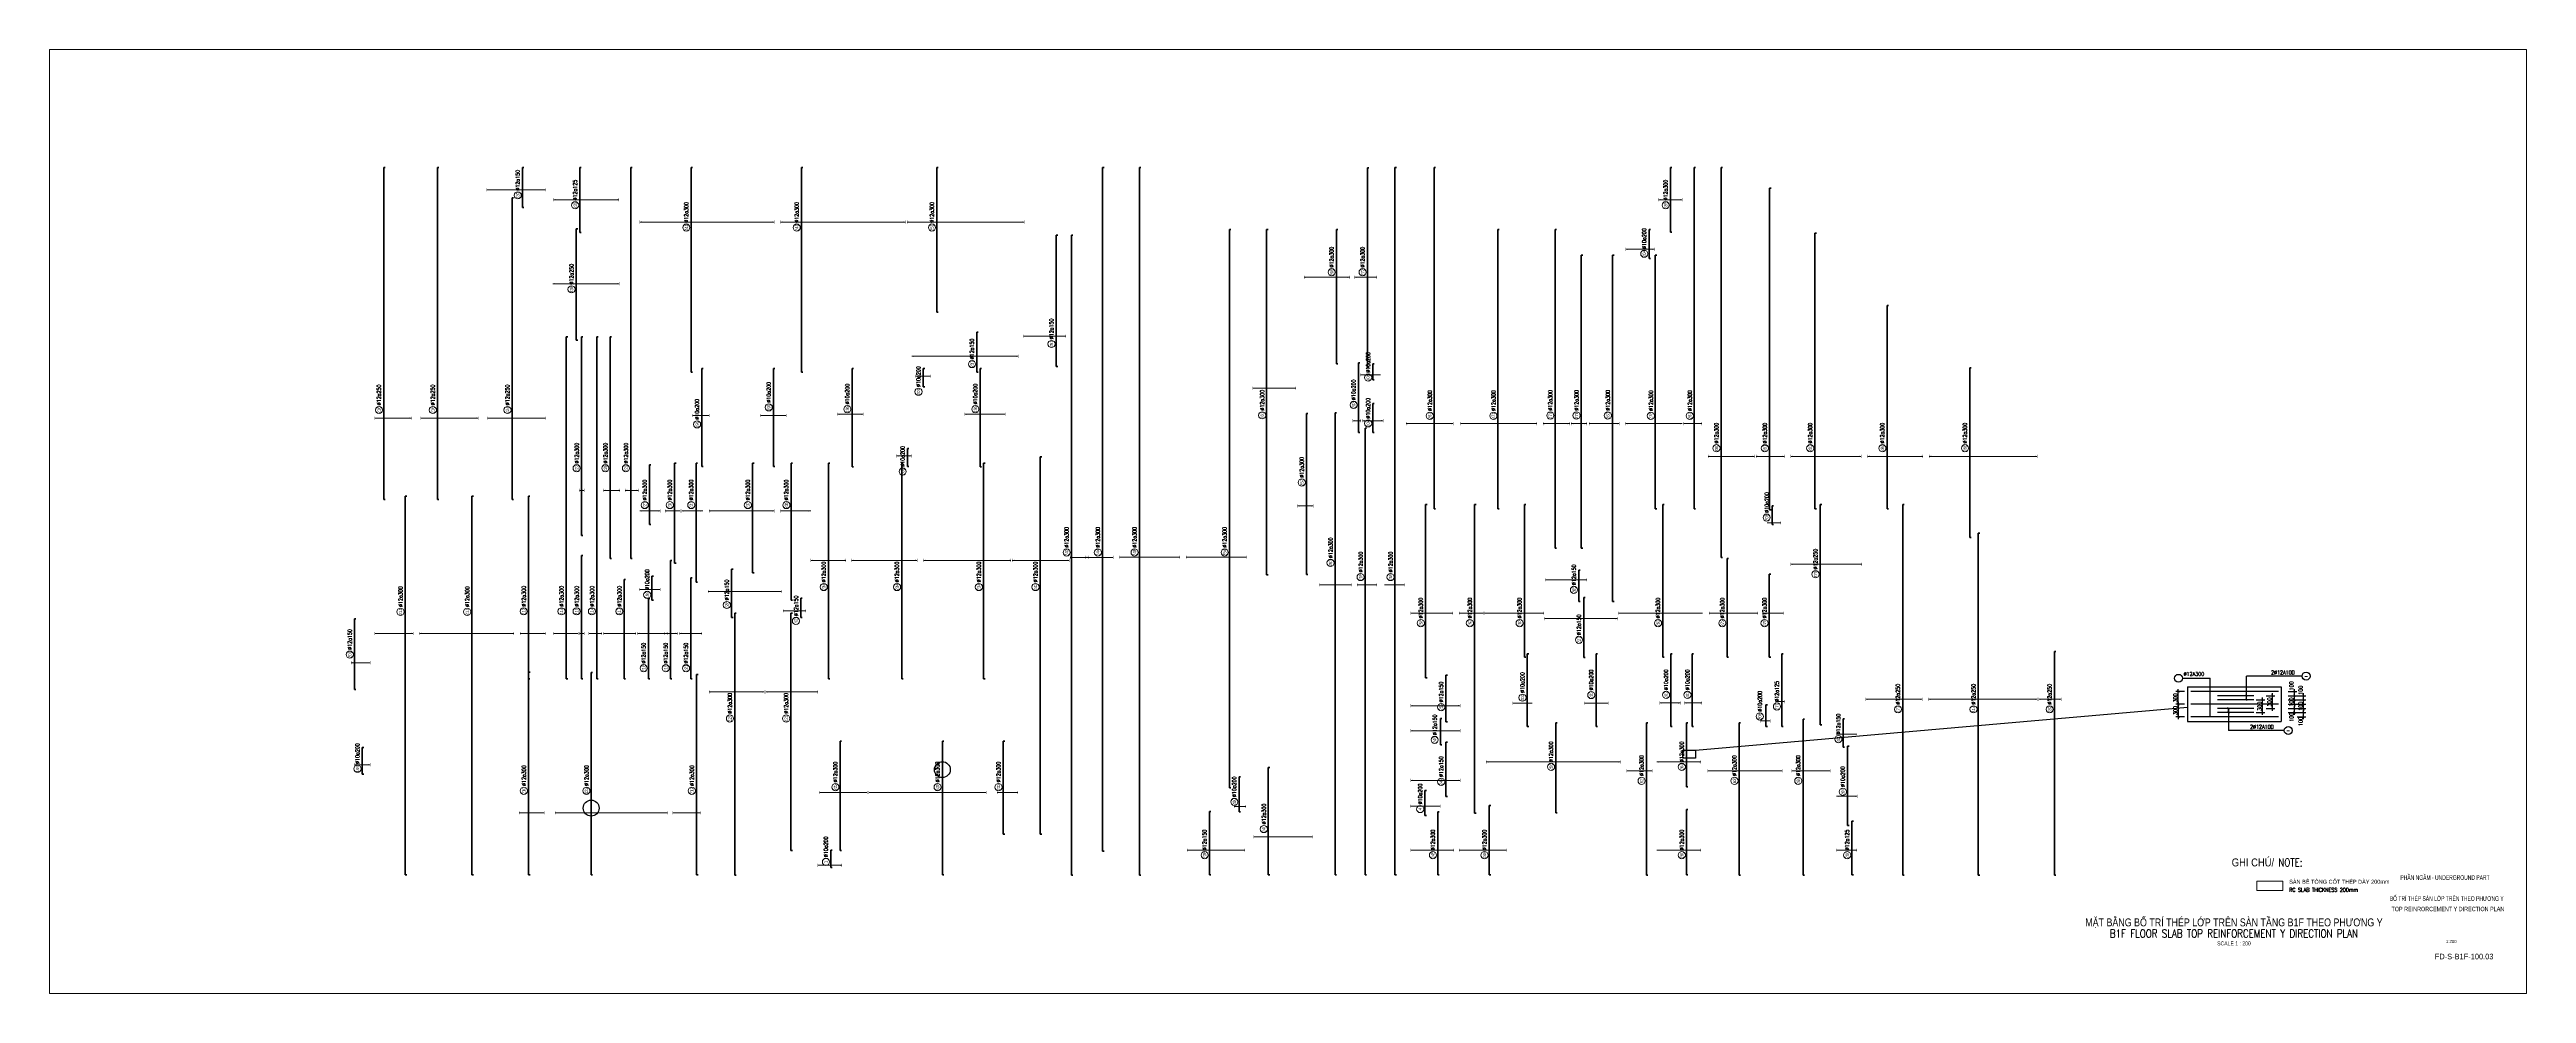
# Paper-space layout 'TOP REINRORCEMENT Y DIRECTION PLAN' of a CAD drawing. Header units: millimetres. Extents: x 0 to 1560, y 0 to 594.
# The model-space entities are those that its viewports show. They can reach past a viewport. Long polylines and large blocks are cut down to what shows.
import ezdxf
from ezdxf.enums import TextEntityAlignment as Align

# ---------------------------------------------------------------- set-up
doc = ezdxf.new("R2010")
doc.units = ezdxf.units.MM
doc.header["$MEASUREMENT"] = 0
doc.layers.get('Defpoints').update_dxf_attribs({"lineweight": 9})
for name, color, linetype in [('Concrete', 2, 'Continuous'), ('Dimension', 253, 'Continuous'), ('kata_Highlight', 2, 'Continuous'), ('Leader', 6, 'Continuous'), ('Pointing Line', 6, 'Continuous'), ('Reinforcement', 4, 'Continuous'), ('Text25', 7, 'Continuous')]:
    doc.layers.add(name, color=color, linetype=linetype)
for name, color, linetype, lineweight in [('NDC_S_251', 251, 'Continuous', 9), ('NDC_S_ANNO', 7, 'Continuous', 20), ('NDC_S_CONTINUOUS', 3, 'Continuous', 20), ('NDC_S_DIM', 1, 'Continuous', 15), ('NDC_S_ENG TEXT', 2, 'Continuous', 20), ('NDC_S_ENG TITLE', 3, 'Continuous', 20), ('NDC_S_REBAR', 4, 'Continuous', 35), ('NDC_S_TEXT SYMBOL', 7, 'Continuous', 20), ('NDC_S_VN TEXT', 7, 'Continuous', 20), ('NDC_S_VN TITLE', 6, 'Continuous', 35)]:
    doc.layers.add(name, color=color, linetype=linetype, lineweight=lineweight)
doc.styles.add('ARIAL', font='arial.ttf', dxfattribs={"width": 0.8})
doc.styles.add('NDC_ANNO', font='', dxfattribs={"width": 0.8})
doc.styles.add('NDC_ARIAL', font='arial.ttf', dxfattribs={"width": 0.85})
doc.styles.add('NDC_EN TXT', font='romans.shx', dxfattribs={"width": 0.8})
doc.styles.add('NDC_VIE TXT', font='arial.ttf', dxfattribs={"width": 0.8})
doc.styles.add('VN-Romans', font='romans.shx', dxfattribs={"width": 0.8, "bigfont": 'vns.shx'})
doc.styles.get('NDC_ANNO').set_extended_font_data('Dotum')
doc.dimstyles.new('DIM25', dxfattribs={"dimtxt": 2.5, "dimasz": 1.5, "dimexe": 1.5, "dimexo": 1, "dimtad": 1, "dimtxsty": 'VN-Romans', "dimblk": 'ARCHTICK', "dimcen": 1.5, "dimdle": 1.5, "dimclrt": 7, "dimadec": 0, "dimazin": 0, "dimtfac": 1, "dimtix": 1, "dimtmove": 2, "dimatfit": 3, "dimfxl": 5, "dimfxlon": 1, "dimarcsym": 0})

# ---------------------------------------------------------------- blocks, each defined once
blk = doc.blocks.new('*U395')
h = blk.add_hatch(color=6)
edge = h.paths.add_edge_path()
edge.add_arc((-3, 0), 0.3, 0, 360)
at = {"layer": 'NDC_S_DIM', "color": 8}
for q in [(-3, 2.2), (-3, -9.8)]:
    blk.add_line((-3, 0), q, dxfattribs=at)
for points in [[(-4, 2.2, 0.2, 0.2, 0), (-2, 2.2, 0, 0, 0)], [(-4, -9.8, 0.2, 0.2, 0), (-2, -9.8, 0, 0, 0)]]:
    blk.add_lwpolyline(points, format="xyseb", dxfattribs=at)
at = {"layer": 'NDC_S_DIM', "color": 6}
blk.add_circle((-3, 0), 0.3, dxfattribs=at)
at = {"layer": 'NDC_S_DIM'}
blk.add_circle((2.1, 3), 2.25, dxfattribs=at)
at = {"layer": 'NDC_S_DIM', "color": 8}
for points in [[(-3.4, 1), (-3, 2.2), (-2.6, 1)], [(-3.4, -8.6), (-3, -9.8), (-2.6, -8.6)]]:
    blk.add_solid(points, dxfattribs=at)
at = {"layer": 'NDC_S_REBAR'}
for p, q in [((0, 0), (-19.9, 0)), ((-19.9, 0), (-19.9, -0.9)), ((0, 0), (24.6, 0)), ((24.6, 0), (24.6, -0.9)), ((-19.9, -0.9), (-19.9, -0.9)), ((24.6, -0.9), (24.6, -0.9))]:
    blk.add_line(p, q, dxfattribs=at)
at = {"layer": 'NDC_S_VN TEXT', "style": 'ARIAL', "width": 0.8}
blk.add_attdef('KHT', text='', height=2, dxfattribs=at).set_placement((2.1, 3), align=Align.MIDDLE_CENTER)
at = {"layer": 'NDC_S_VN TEXT', "color": 3, "style": 'NDC_EN TXT', "width": 0.75}
blk.add_attdef('DKT', (5.1, 1.8), '', height=2.5, dxfattribs=at)
blk = doc.blocks.new('*U473')
h = blk.add_hatch(color=6)
edge = h.paths.add_edge_path()
edge.add_arc((-3, 0), 0.3, 0, 360)
at = {"layer": 'NDC_S_DIM', "color": 8}
for q in [(-3, 19.1), (-3, -4.9)]:
    blk.add_line((-3, 0), q, dxfattribs=at)
for points in [[(-4, 19.1, 0.2, 0.2, 0), (-2, 19.1, 0, 0, 0)], [(-4, -4.9, 0.2, 0.2, 0), (-2, -4.9, 0, 0, 0)]]:
    blk.add_lwpolyline(points, format="xyseb", dxfattribs=at)
at = {"layer": 'NDC_S_DIM', "color": 6}
blk.add_circle((-3, 0), 0.3, dxfattribs=at)
at = {"layer": 'NDC_S_DIM'}
blk.add_circle((10.6, 3), 2.25, dxfattribs=at)
at = {"layer": 'NDC_S_DIM', "color": 8}
for points in [[(-3.4, 17.9), (-3, 19.1), (-2.6, 17.9)], [(-3.4, -3.7), (-3, -4.9), (-2.6, -3.7)]]:
    blk.add_solid(points, dxfattribs=at)
at = {"layer": 'NDC_S_REBAR'}
for p, q in [((0, 0), (-155, 0)), ((-155, 0), (-155, -0.9)), ((0, 0), (83.4, 0)), ((83.4, 0), (83.4, -0.9)), ((-155, -0.9), (-155, -0.9)), ((83.4, -0.9), (83.4, -0.9))]:
    blk.add_line(p, q, dxfattribs=at)
at = {"layer": 'NDC_S_VN TEXT', "style": 'ARIAL', "width": 0.8}
blk.add_attdef('KHT', text='', height=2, dxfattribs=at).set_placement((10.6, 3), align=Align.MIDDLE_CENTER)
at = {"layer": 'NDC_S_VN TEXT', "color": 3, "style": 'NDC_EN TXT', "width": 0.75}
blk.add_attdef('DKT', (13.6, 1.7), '', height=2.5, dxfattribs=at)
blk = doc.blocks.new('*U479')
h = blk.add_hatch(color=6)
edge = h.paths.add_edge_path()
edge.add_arc((-3, 0), 0.3, 0, 360)
at = {"layer": 'NDC_S_DIM', "color": 8}
for q in [(-3, 6.8), (-3, -12.2)]:
    blk.add_line((-3, 0), q, dxfattribs=at)
for points in [[(-4, 6.8, 0.2, 0.2, 0), (-2, 6.8, 0, 0, 0)], [(-4, -12.2, 0.2, 0.2, 0), (-2, -12.2, 0, 0, 0)]]:
    blk.add_lwpolyline(points, format="xyseb", dxfattribs=at)
at = {"layer": 'NDC_S_DIM'}
blk.add_circle((-24.9, 3), 2.25, dxfattribs=at)
at = {"layer": 'NDC_S_DIM', "color": 6}
blk.add_circle((-3, 0), 0.3, dxfattribs=at)
at = {"layer": 'NDC_S_DIM', "color": 8}
for points in [[(-3.4, 5.6), (-3, 6.8), (-2.6, 5.6)], [(-3.4, -11), (-3, -12.2), (-2.6, -11)]]:
    blk.add_solid(points, dxfattribs=at)
at = {"layer": 'NDC_S_REBAR'}
for p, q in [((0, 0), (-31.5, 0)), ((-31.5, 0), (-31.5, -0.9)), ((0, 0), (18.9, 0)), ((18.9, 0), (18.9, -0.9)), ((-31.5, -0.9), (-31.5, -0.9)), ((18.9, -0.9), (18.9, -0.9))]:
    blk.add_line(p, q, dxfattribs=at)
at = {"layer": 'NDC_S_VN TEXT', "style": 'ARIAL', "width": 0.8}
blk.add_attdef('KHT', text='', height=2, dxfattribs=at).set_placement((-24.9, 3), align=Align.MIDDLE_CENTER)
at = {"layer": 'NDC_S_VN TEXT', "color": 3, "style": 'NDC_EN TXT', "width": 0.75}
blk.add_attdef('DKT', (-21.9, 1.8), '', height=2.5, dxfattribs=at)
blk = doc.blocks.new('*U394')
h = blk.add_hatch(color=6)
edge = h.paths.add_edge_path()
edge.add_arc((-3, 0), 0.3, 0, 360)
at = {"layer": 'NDC_S_DIM', "color": 8}
for q in [(-3, 16.1), (-3, -18.6)]:
    blk.add_line((-3, 0), q, dxfattribs=at)
for points in [[(-4, 16.1, 0.2, 0.2, 0), (-2, 16.1, 0, 0, 0)], [(-4, -18.6, 0.2, 0.2, 0), (-2, -18.6, 0, 0, 0)]]:
    blk.add_lwpolyline(points, format="xyseb", dxfattribs=at)
at = {"layer": 'NDC_S_DIM'}
blk.add_circle((-19.7, 3), 2.25, dxfattribs=at)
at = {"layer": 'NDC_S_DIM', "color": 6}
blk.add_circle((-3, 0), 0.3, dxfattribs=at)
at = {"layer": 'NDC_S_DIM', "color": 8}
for points in [[(-3.4, 14.9), (-3, 16.1), (-2.6, 14.9)], [(-3.4, -17.4), (-3, -18.6), (-2.6, -17.4)]]:
    blk.add_solid(points, dxfattribs=at)
at = {"layer": 'NDC_S_REBAR'}
for p, q in [((0, 0), (-118.2, 0)), ((-118.2, 0), (-118.2, -0.9)), ((0, 0), (46.5, 0)), ((46.5, 0), (46.5, -0.9)), ((-118.2, -0.9), (-118.2, -0.9)), ((46.5, -0.9), (46.5, -0.9))]:
    blk.add_line(p, q, dxfattribs=at)
at = {"layer": 'NDC_S_VN TEXT', "style": 'ARIAL', "width": 0.8}
blk.add_attdef('KHT', text='', height=2, dxfattribs=at).set_placement((-19.7, 3), align=Align.MIDDLE_CENTER)
at = {"layer": 'NDC_S_VN TEXT', "color": 3, "style": 'NDC_EN TXT', "width": 0.75}
blk.add_attdef('DKT', (-16.7, 1.8), '', height=2.5, dxfattribs=at)
blk = doc.blocks.new('*U396')
h = blk.add_hatch(color=6)
edge = h.paths.add_edge_path()
edge.add_arc((-14.4, 0), 0.3, 0, 360)
at = {"layer": 'NDC_S_DIM', "color": 8}
for q in [(-14.4, 13.1), (-14.4, -16.9)]:
    blk.add_line((-14.4, 0), q, dxfattribs=at)
for points in [[(-15.4, 13.1, 0.2, 0.2, 0), (-13.4, 13.1, 0, 0, 0)], [(-15.4, -16.9, 0.2, 0.2, 0), (-13.4, -16.9, 0, 0, 0)]]:
    blk.add_lwpolyline(points, format="xyseb", dxfattribs=at)
at = {"layer": 'NDC_S_DIM', "color": 6}
blk.add_circle((-14.4, 0), 0.3, dxfattribs=at)
at = {"layer": 'NDC_S_DIM'}
blk.add_circle((-11, 3), 2.25, dxfattribs=at)
at = {"layer": 'NDC_S_DIM', "color": 8}
for points in [[(-14.8, 11.9), (-14.4, 13.1), (-14, 11.9)], [(-14.8, -15.7), (-14.4, -16.9), (-14, -15.7)]]:
    blk.add_solid(points, dxfattribs=at)
at = {"layer": 'NDC_S_REBAR'}
for p, q in [((0, 0), (-50.8, 0)), ((-50.8, 0), (-50.8, -0.9)), ((0, 0), (17.9, 0)), ((17.9, 0), (17.9, -0.9)), ((-50.8, -0.9), (-50.8, -0.9)), ((17.9, -0.9), (17.9, -0.9))]:
    blk.add_line(p, q, dxfattribs=at)
at = {"layer": 'NDC_S_VN TEXT', "style": 'ARIAL', "width": 0.8}
blk.add_attdef('KHT', text='', height=2, dxfattribs=at).set_placement((-11, 3), align=Align.MIDDLE_CENTER)
at = {"layer": 'NDC_S_VN TEXT', "color": 3, "style": 'NDC_EN TXT', "width": 0.75}
blk.add_attdef('DKT', (-8, 1.8), '', height=2.5, dxfattribs=at)
blk = doc.blocks.new('*U584')
h = blk.add_hatch(color=6)
edge = h.paths.add_edge_path()
edge.add_arc((-14.4, 0), 0.3, 0, 360)
at = {"layer": 'NDC_S_DIM', "color": 8}
for q in [(-14.4, 46.4), (-14.4, -27.5)]:
    blk.add_line((-14.4, 0), q, dxfattribs=at)
for points in [[(-15.4, 46.4, 0.2, 0.2, 0), (-13.4, 46.4, 0, 0, 0)], [(-15.4, -27.5, 0.2, 0.2, 0), (-13.4, -27.5, 0, 0, 0)]]:
    blk.add_lwpolyline(points, format="xyseb", dxfattribs=at)
at = {"layer": 'NDC_S_DIM', "color": 6}
blk.add_circle((-14.4, 0), 0.3, dxfattribs=at)
at = {"layer": 'NDC_S_DIM'}
blk.add_circle((-11, 3), 2.25, dxfattribs=at)
at = {"layer": 'NDC_S_DIM', "color": 8}
for points in [[(-14.8, 45.2), (-14.4, 46.4), (-14, 45.2)], [(-14.8, -26.3), (-14.4, -27.5), (-14, -26.3)]]:
    blk.add_solid(points, dxfattribs=at)
at = {"layer": 'NDC_S_REBAR'}
for p, q in [((0, 0), (-66.3, 0)), ((-66.3, 0), (-66.3, -0.9)), ((0, 0), (17.9, 0)), ((17.9, 0), (17.9, -0.9)), ((-66.3, -0.9), (-66.3, -0.9)), ((17.9, -0.9), (17.9, -0.9))]:
    blk.add_line(p, q, dxfattribs=at)
at = {"layer": 'NDC_S_VN TEXT', "style": 'ARIAL', "width": 0.8}
blk.add_attdef('KHT', text='', height=2, dxfattribs=at).set_placement((-11, 3), align=Align.MIDDLE_CENTER)
at = {"layer": 'NDC_S_VN TEXT', "color": 3, "style": 'NDC_EN TXT', "width": 0.75}
blk.add_attdef('DKT', (-8, 1.8), '', height=2.5, dxfattribs=at)
blk = doc.blocks.new('*U504')
h = blk.add_hatch(color=6)
edge = h.paths.add_edge_path()
edge.add_arc((-3, 0), 0.3, 0, 360)
at = {"layer": 'NDC_S_DIM', "color": 8}
for q in [(-3, 40.8), (-3, -26)]:
    blk.add_line((-3, 0), q, dxfattribs=at)
for points in [[(-4, 40.8, 0.2, 0.2, 0), (-2, 40.8, 0, 0, 0)], [(-4, -26, 0.2, 0.2, 0), (-2, -26, 0, 0, 0)]]:
    blk.add_lwpolyline(points, format="xyseb", dxfattribs=at)
at = {"layer": 'NDC_S_DIM'}
blk.add_circle((-7.9, 3), 2.25, dxfattribs=at)
at = {"layer": 'NDC_S_DIM', "color": 6}
blk.add_circle((-3, 0), 0.3, dxfattribs=at)
at = {"layer": 'NDC_S_DIM', "color": 8}
for points in [[(-3.4, 39.6), (-3, 40.8), (-2.6, 39.6)], [(-3.4, -24.8), (-3, -26), (-2.6, -24.8)]]:
    blk.add_solid(points, dxfattribs=at)
at = {"layer": 'NDC_S_REBAR'}
for p, q in [((0, 0), (-13, 0)), ((-13, 0), (-13, -0.9)), ((0, 0), (12.2, 0)), ((12.2, 0), (12.2, -0.9)), ((-13, -0.9), (-13, -0.9)), ((12.2, -0.9), (12.2, -0.9))]:
    blk.add_line(p, q, dxfattribs=at)
at = {"layer": 'NDC_S_VN TEXT', "style": 'ARIAL', "width": 0.8}
blk.add_attdef('KHT', text='', height=2, dxfattribs=at).set_placement((-7.9, 3), align=Align.MIDDLE_CENTER)
at = {"layer": 'NDC_S_VN TEXT', "color": 3, "style": 'NDC_EN TXT', "width": 0.75}
blk.add_attdef('DKT', (-4.9, 1.8), '', height=2.5, dxfattribs=at)
blk = doc.blocks.new('*U585')
h = blk.add_hatch(color=6)
edge = h.paths.add_edge_path()
edge.add_arc((-13.9, 0), 0.3, 0, 360)
at = {"layer": 'NDC_S_DIM', "color": 8}
for q in [(-13.9, 10.9), (-13.9, -6.6)]:
    blk.add_line((-13.9, 0), q, dxfattribs=at)
for points in [[(-14.9, 10.9, 0.2, 0.2, 0), (-12.9, 10.9, 0, 0, 0)], [(-14.9, -6.6, 0.2, 0.2, 0), (-12.9, -6.6, 0, 0, 0)]]:
    blk.add_lwpolyline(points, format="xyseb", dxfattribs=at)
at = {"layer": 'NDC_S_DIM', "color": 6}
blk.add_circle((-13.9, 0), 0.3, dxfattribs=at)
at = {"layer": 'NDC_S_DIM'}
blk.add_circle((-10.8, 3), 2.25, dxfattribs=at)
at = {"layer": 'NDC_S_DIM', "color": 8}
for points in [[(-14.3, 9.7), (-13.9, 10.9), (-13.5, 9.7)], [(-14.3, -5.4), (-13.9, -6.6), (-13.5, -5.4)]]:
    blk.add_solid(points, dxfattribs=at)
at = {"layer": 'NDC_S_REBAR'}
for p, q in [((0, 0), (-198.8, 0)), ((-198.8, 0), (-198.8, -0.9)), ((0, 0), (231.4, 0)), ((231.4, 0), (231.4, -0.9)), ((-198.8, -0.9), (-198.8, -0.9)), ((231.4, -0.9), (231.4, -0.9))]:
    blk.add_line(p, q, dxfattribs=at)
at = {"layer": 'NDC_S_VN TEXT', "style": 'ARIAL', "width": 0.8}
blk.add_attdef('KHT', text='', height=2, dxfattribs=at).set_placement((-10.8, 3), align=Align.MIDDLE_CENTER)
at = {"layer": 'NDC_S_VN TEXT', "color": 3, "style": 'NDC_EN TXT', "width": 0.75}
blk.add_attdef('DKT', (-7.8, 1.8), '', height=2.5, dxfattribs=at)
blk = doc.blocks.new('*U399')
h = blk.add_hatch(color=6)
edge = h.paths.add_edge_path()
edge.add_arc((-71.2, 0), 0.3, 0, 360)
at = {"layer": 'NDC_S_DIM', "color": 8}
for q in [(-71.2, 12.5), (-71.2, -25.5)]:
    blk.add_line((-71.2, 0), q, dxfattribs=at)
for points in [[(-72.2, 12.5, 0.2, 0.2, 0), (-70.2, 12.5, 0, 0, 0)], [(-72.2, -25.5, 0.2, 0.2, 0), (-70.2, -25.5, 0, 0, 0)]]:
    blk.add_lwpolyline(points, format="xyseb", dxfattribs=at)
at = {"layer": 'NDC_S_DIM', "color": 6}
blk.add_circle((-71.2, 0), 0.3, dxfattribs=at)
at = {"layer": 'NDC_S_DIM'}
blk.add_circle((-68.2, 3), 2.25, dxfattribs=at)
at = {"layer": 'NDC_S_DIM', "color": 8}
for points in [[(-71.6, 11.3), (-71.2, 12.5), (-70.8, 11.3)], [(-71.6, -24.3), (-71.2, -25.5), (-70.8, -24.3)]]:
    blk.add_solid(points, dxfattribs=at)
at = {"layer": 'NDC_S_REBAR'}
for p, q in [((0, 0), (-271.2, 0)), ((-271.2, 0), (-271.2, -0.9)), ((0, 0), (174, 0)), ((174, 0), (174, -0.9)), ((-271.2, -0.9), (-271.2, -0.9)), ((174, -0.9), (174, -0.9))]:
    blk.add_line(p, q, dxfattribs=at)
at = {"layer": 'NDC_S_VN TEXT', "style": 'ARIAL', "width": 0.8}
blk.add_attdef('KHT', text='', height=2, dxfattribs=at).set_placement((-68.2, 3), align=Align.MIDDLE_CENTER)
at = {"layer": 'NDC_S_VN TEXT', "color": 3, "style": 'NDC_EN TXT', "width": 0.75}
blk.add_attdef('DKT', (-65.2, 1.8), '', height=2.5, dxfattribs=at)
blk = doc.blocks.new('*U581')
h = blk.add_hatch(color=6)
edge = h.paths.add_edge_path()
edge.add_arc((15.1, 0), 0.3, 0, 360)
at = {"layer": 'NDC_S_DIM', "color": 8}
for q in [(15.1, 8.6), (15.1, -18.5)]:
    blk.add_line((15.1, 0), q, dxfattribs=at)
for points in [[(14.1, 8.6, 0.2, 0.2, 0), (16.1, 8.6, 0, 0, 0)], [(14.1, -18.5, 0.2, 0.2, 0), (16.1, -18.5, 0, 0, 0)]]:
    blk.add_lwpolyline(points, format="xyseb", dxfattribs=at)
at = {"layer": 'NDC_S_DIM'}
blk.add_circle((-2, 2.8), 2.25, dxfattribs=at)
at = {"layer": 'NDC_S_DIM', "color": 6}
blk.add_circle((15.1, 0), 0.3, dxfattribs=at)
at = {"layer": 'NDC_S_DIM', "color": 8}
for points in [[(14.7, 7.4), (15.1, 8.6), (15.5, 7.4)], [(14.7, -17.3), (15.1, -18.5), (15.5, -17.3)]]:
    blk.add_solid(points, dxfattribs=at)
at = {"layer": 'NDC_S_REBAR'}
for p, q in [((0, 0), (-102.3, 0)), ((-102.3, 0), (-102.3, -0.9)), ((0, 0), (114.9, 0)), ((114.9, 0), (114.9, -0.9)), ((-102.3, -0.9), (-102.3, -0.9)), ((114.9, -0.9), (114.9, -0.9))]:
    blk.add_line(p, q, dxfattribs=at)
at = {"layer": 'NDC_S_VN TEXT', "style": 'ARIAL', "width": 0.8}
blk.add_attdef('KHT', text='', height=2, dxfattribs=at).set_placement((-2, 2.8), align=Align.MIDDLE_CENTER)
at = {"layer": 'NDC_S_VN TEXT', "color": 3, "style": 'NDC_EN TXT', "width": 0.75}
blk.add_attdef('DKT', (1, 1.5), '', height=2.5, dxfattribs=at)
blk = doc.blocks.new('*U397')
h = blk.add_hatch(color=6)
edge = h.paths.add_edge_path()
edge.add_arc((-6.9, 0), 0.3, 0, 360)
at = {"layer": 'NDC_S_DIM', "color": 8}
for q in [(-6.9, 9.2), (-6.9, -27.8)]:
    blk.add_line((-6.9, 0), q, dxfattribs=at)
for points in [[(-7.9, 9.2, 0.2, 0.2, 0), (-5.9, 9.2, 0, 0, 0)], [(-7.9, -27.8, 0.2, 0.2, 0), (-5.9, -27.8, 0, 0, 0)]]:
    blk.add_lwpolyline(points, format="xyseb", dxfattribs=at)
at = {"layer": 'NDC_S_DIM', "color": 6}
blk.add_circle((-6.9, 0), 0.3, dxfattribs=at)
at = {"layer": 'NDC_S_DIM'}
blk.add_circle((-2, 2.8), 2.25, dxfattribs=at)
at = {"layer": 'NDC_S_DIM', "color": 8}
for points in [[(-7.3, 8), (-6.9, 9.2), (-6.5, 8)], [(-7.3, -26.6), (-6.9, -27.8), (-6.5, -26.6)]]:
    blk.add_solid(points, dxfattribs=at)
at = {"layer": 'NDC_S_REBAR'}
for p, q in [((0, 0), (-30.9, 0)), ((-30.9, 0), (-30.9, -0.9)), ((0, 0), (36.8, 0)), ((36.8, 0), (36.8, -0.9)), ((-30.9, -0.9), (-30.9, -0.9)), ((36.8, -0.9), (36.8, -0.9))]:
    blk.add_line(p, q, dxfattribs=at)
at = {"layer": 'NDC_S_VN TEXT', "style": 'ARIAL', "width": 0.8}
blk.add_attdef('KHT', text='', height=2, dxfattribs=at).set_placement((-2, 2.8), align=Align.MIDDLE_CENTER)
at = {"layer": 'NDC_S_VN TEXT', "color": 3, "style": 'NDC_EN TXT', "width": 0.75}
blk.add_attdef('DKT', (1, 1.5), '', height=2.5, dxfattribs=at)
blk = doc.blocks.new('*U398')
h = blk.add_hatch(color=6)
edge = h.paths.add_edge_path()
edge.add_arc((-6.9, 0), 0.3, 0, 360)
at = {"layer": 'NDC_S_DIM', "color": 8}
for q in [(-6.9, 4.9), (-6.9, -7.4)]:
    blk.add_line((-6.9, 0), q, dxfattribs=at)
for points in [[(-7.9, 4.9, 0.2, 0.2, 0), (-5.9, 4.9, 0, 0, 0)], [(-7.9, -7.4, 0.2, 0.2, 0), (-5.9, -7.4, 0, 0, 0)]]:
    blk.add_lwpolyline(points, format="xyseb", dxfattribs=at)
at = {"layer": 'NDC_S_DIM', "color": 6}
blk.add_circle((-6.9, 0), 0.3, dxfattribs=at)
at = {"layer": 'NDC_S_DIM'}
blk.add_circle((-2, 2.8), 2.25, dxfattribs=at)
at = {"layer": 'NDC_S_DIM', "color": 8}
for points in [[(-7.3, 3.7), (-6.9, 4.9), (-6.5, 3.7)], [(-7.3, -6.2), (-6.9, -7.4), (-6.5, -6.2)]]:
    blk.add_solid(points, dxfattribs=at)
at = {"layer": 'NDC_S_REBAR'}
for p, q in [((0, 0), (-189.3, 0)), ((-189.3, 0), (-189.3, -0.9)), ((0, 0), (91.7, 0)), ((91.7, 0), (91.7, -0.9)), ((-189.3, -0.9), (-189.3, -0.9)), ((91.7, -0.9), (91.7, -0.9))]:
    blk.add_line(p, q, dxfattribs=at)
at = {"layer": 'NDC_S_VN TEXT', "style": 'ARIAL', "width": 0.8}
blk.add_attdef('KHT', text='', height=2, dxfattribs=at).set_placement((-2, 2.8), align=Align.MIDDLE_CENTER)
at = {"layer": 'NDC_S_VN TEXT', "color": 3, "style": 'NDC_EN TXT', "width": 0.75}
blk.add_attdef('DKT', (1, 1.5), '', height=2.5, dxfattribs=at)
blk = doc.blocks.new('*U519')
h = blk.add_hatch(color=6)
edge = h.paths.add_edge_path()
edge.add_arc((-6.9, 0), 0.3, 0, 360)
at = {"layer": 'NDC_S_DIM', "color": 8}
for q in [(-6.9, 17.7), (-6.9, -12)]:
    blk.add_line((-6.9, 0), q, dxfattribs=at)
for points in [[(-7.9, 17.7, 0.2, 0.2, 0), (-5.9, 17.7, 0, 0, 0)], [(-7.9, -12, 0.2, 0.2, 0), (-5.9, -12, 0, 0, 0)]]:
    blk.add_lwpolyline(points, format="xyseb", dxfattribs=at)
at = {"layer": 'NDC_S_DIM', "color": 6}
blk.add_circle((-6.9, 0), 0.3, dxfattribs=at)
at = {"layer": 'NDC_S_DIM'}
blk.add_circle((-2, 2.8), 2.25, dxfattribs=at)
at = {"layer": 'NDC_S_DIM', "color": 8}
for points in [[(-7.3, 16.5), (-6.9, 17.7), (-6.5, 16.5)], [(-7.3, -10.8), (-6.9, -12), (-6.5, -10.8)]]:
    blk.add_solid(points, dxfattribs=at)
at = {"layer": 'NDC_S_REBAR'}
for p, q in [((0, 0), (-60.5, 0)), ((-60.5, 0), (-60.5, -0.9)), ((0, 0), (154.2, 0)), ((154.2, 0), (154.2, -0.9)), ((-60.5, -0.9), (-60.5, -0.9)), ((154.2, -0.9), (154.2, -0.9))]:
    blk.add_line(p, q, dxfattribs=at)
at = {"layer": 'NDC_S_VN TEXT', "style": 'ARIAL', "width": 0.8}
blk.add_attdef('KHT', text='', height=2, dxfattribs=at).set_placement((-2, 2.8), align=Align.MIDDLE_CENTER)
at = {"layer": 'NDC_S_VN TEXT', "color": 3, "style": 'NDC_EN TXT', "width": 0.75}
blk.add_attdef('DKT', (1, 1.5), '', height=2.5, dxfattribs=at)
blk = doc.blocks.new('*U526')
h = blk.add_hatch(color=6)
edge = h.paths.add_edge_path()
edge.add_arc((-6.9, 0), 0.3, 0, 360)
at = {"layer": 'NDC_S_DIM', "color": 8}
for q in [(-6.9, 23.5), (-6.9, -24.5)]:
    blk.add_line((-6.9, 0), q, dxfattribs=at)
for points in [[(-7.9, 23.5, 0.2, 0.2, 0), (-5.9, 23.5, 0, 0, 0)], [(-7.9, -24.5, 0.2, 0.2, 0), (-5.9, -24.5, 0, 0, 0)]]:
    blk.add_lwpolyline(points, format="xyseb", dxfattribs=at)
at = {"layer": 'NDC_S_DIM', "color": 6}
blk.add_circle((-6.9, 0), 0.3, dxfattribs=at)
at = {"layer": 'NDC_S_DIM'}
blk.add_circle((-2, 2.8), 2.25, dxfattribs=at)
at = {"layer": 'NDC_S_DIM', "color": 8}
for points in [[(-7.3, 22.3), (-6.9, 23.5), (-6.5, 22.3)], [(-7.3, -23.3), (-6.9, -24.5), (-6.5, -23.3)]]:
    blk.add_solid(points, dxfattribs=at)
at = {"layer": 'NDC_S_REBAR'}
for p, q in [((0, 0), (-60.5, 0)), ((-60.5, 0), (-60.5, -0.9)), ((0, 0), (115.2, 0)), ((115.2, 0), (115.2, -0.9)), ((-60.5, -0.9), (-60.5, -0.9)), ((115.2, -0.9), (115.2, -0.9))]:
    blk.add_line(p, q, dxfattribs=at)
at = {"layer": 'NDC_S_VN TEXT', "style": 'ARIAL', "width": 0.8}
blk.add_attdef('KHT', text='', height=2, dxfattribs=at).set_placement((-2, 2.8), align=Align.MIDDLE_CENTER)
at = {"layer": 'NDC_S_VN TEXT', "color": 3, "style": 'NDC_EN TXT', "width": 0.75}
blk.add_attdef('DKT', (1, 1.5), '', height=2.5, dxfattribs=at)
blk = doc.blocks.new('*U525')
h = blk.add_hatch(color=6)
edge = h.paths.add_edge_path()
edge.add_arc((-3, 0), 0.3, 0, 360)
at = {"layer": 'NDC_S_DIM', "color": 8}
for q in [(-3, 7.6), (-3, -9.2)]:
    blk.add_line((-3, 0), q, dxfattribs=at)
for points in [[(-4, 7.6, 0.2, 0.2, 0), (-2, 7.6, 0, 0, 0)], [(-4, -9.2, 0.2, 0.2, 0), (-2, -9.2, 0, 0, 0)]]:
    blk.add_lwpolyline(points, format="xyseb", dxfattribs=at)
at = {"layer": 'NDC_S_DIM', "color": 6}
blk.add_circle((-3, 0), 0.3, dxfattribs=at)
at = {"layer": 'NDC_S_DIM'}
blk.add_circle((2.1, 3), 2.25, dxfattribs=at)
at = {"layer": 'NDC_S_DIM', "color": 8}
for points in [[(-3.4, 6.4), (-3, 7.6), (-2.6, 6.4)], [(-3.4, -8), (-3, -9.2), (-2.6, -8)]]:
    blk.add_solid(points, dxfattribs=at)
at = {"layer": 'NDC_S_REBAR'}
for p, q in [((0, 0), (-81.3, 0)), ((-81.3, 0), (-81.3, -0.9)), ((0, 0), (119.1, 0)), ((119.1, 0), (119.1, -0.9)), ((-81.3, -0.9), (-81.3, -0.9)), ((119.1, -0.9), (119.1, -0.9))]:
    blk.add_line(p, q, dxfattribs=at)
at = {"layer": 'NDC_S_VN TEXT', "style": 'ARIAL', "width": 0.8}
blk.add_attdef('KHT', text='', height=2, dxfattribs=at).set_placement((2.1, 3), align=Align.MIDDLE_CENTER)
at = {"layer": 'NDC_S_VN TEXT', "color": 3, "style": 'NDC_EN TXT', "width": 0.75}
blk.add_attdef('DKT', (5.1, 1.8), '', height=2.5, dxfattribs=at)
blk = doc.blocks.new('*U401')
h = blk.add_hatch(color=6)
edge = h.paths.add_edge_path()
edge.add_arc((-3, 0), 0.3, 0, 360)
at = {"layer": 'NDC_S_DIM', "color": 8}
for q in [(-3, 6.3), (-3, -3.4)]:
    blk.add_line((-3, 0), q, dxfattribs=at)
for points in [[(-4, 6.3, 0.2, 0.2, 0), (-2, 6.3, 0, 0, 0)], [(-4, -3.4, 0.2, 0.2, 0), (-2, -3.4, 0, 0, 0)]]:
    blk.add_lwpolyline(points, format="xyseb", dxfattribs=at)
at = {"layer": 'NDC_S_DIM', "color": 6}
blk.add_circle((-3, 0), 0.3, dxfattribs=at)
at = {"layer": 'NDC_S_DIM'}
blk.add_circle((2.1, 3), 2.25, dxfattribs=at)
at = {"layer": 'NDC_S_DIM', "color": 8}
for points in [[(-3.4, 5.1), (-3, 6.3), (-2.6, 5.1)], [(-3.4, -2.2), (-3, -3.4), (-2.6, -2.2)]]:
    blk.add_solid(points, dxfattribs=at)
at = {"layer": 'NDC_S_REBAR'}
for p, q in [((0, 0), (-81.3, 0)), ((-81.3, 0), (-81.3, -0.9)), ((0, 0), (103.1, 0)), ((103.1, 0), (103.1, -0.9)), ((-81.3, -0.9), (-81.3, -0.9)), ((103.1, -0.9), (103.1, -0.9))]:
    blk.add_line(p, q, dxfattribs=at)
at = {"layer": 'NDC_S_VN TEXT', "style": 'ARIAL', "width": 0.8}
blk.add_attdef('KHT', text='', height=2, dxfattribs=at).set_placement((2.1, 3), align=Align.MIDDLE_CENTER)
at = {"layer": 'NDC_S_VN TEXT', "color": 3, "style": 'NDC_EN TXT', "width": 0.75}
blk.add_attdef('DKT', (5.1, 1.8), '', height=2.5, dxfattribs=at)
blk = doc.blocks.new('*U536')
h = blk.add_hatch(color=6)
edge = h.paths.add_edge_path()
edge.add_arc((-3, 0), 0.3, 0, 360)
at = {"layer": 'NDC_S_DIM', "color": 8}
for q in [(-3, 14.8), (-3, -4.2)]:
    blk.add_line((-3, 0), q, dxfattribs=at)
for points in [[(-4, 14.8, 0.2, 0.2, 0), (-2, 14.8, 0, 0, 0)], [(-4, -4.2, 0.2, 0.2, 0), (-2, -4.2, 0, 0, 0)]]:
    blk.add_lwpolyline(points, format="xyseb", dxfattribs=at)
at = {"layer": 'NDC_S_DIM', "color": 6}
blk.add_circle((-3, 0), 0.3, dxfattribs=at)
at = {"layer": 'NDC_S_DIM'}
blk.add_circle((2.1, 3), 2.25, dxfattribs=at)
at = {"layer": 'NDC_S_DIM', "color": 8}
for points in [[(-3.4, 13.6), (-3, 14.8), (-2.6, 13.6)], [(-3.4, -3), (-3, -4.2), (-2.6, -3)]]:
    blk.add_solid(points, dxfattribs=at)
at = {"layer": 'NDC_S_REBAR'}
for p, q in [((0, 0), (-115, 0)), ((-115, 0), (-115, -0.9)), ((0, 0), (103.1, 0)), ((103.1, 0), (103.1, -0.9)), ((-115, -0.9), (-115, -0.9)), ((103.1, -0.9), (103.1, -0.9))]:
    blk.add_line(p, q, dxfattribs=at)
at = {"layer": 'NDC_S_VN TEXT', "style": 'ARIAL', "width": 0.8}
blk.add_attdef('KHT', text='', height=2, dxfattribs=at).set_placement((2.1, 3), align=Align.MIDDLE_CENTER)
at = {"layer": 'NDC_S_VN TEXT', "color": 3, "style": 'NDC_EN TXT', "width": 0.75}
blk.add_attdef('DKT', (5.1, 1.8), '', height=2.5, dxfattribs=at)
blk = doc.blocks.new('*U402')
h = blk.add_hatch(color=6)
edge = h.paths.add_edge_path()
edge.add_arc((-3, 0), 0.3, 0, 360)
at = {"layer": 'NDC_S_DIM', "color": 8}
for q in [(-3, 8.5), (-3, -9.3)]:
    blk.add_line((-3, 0), q, dxfattribs=at)
for points in [[(-4, 8.5, 0.2, 0.2, 0), (-2, 8.5, 0, 0, 0)], [(-4, -9.3, 0.2, 0.2, 0), (-2, -9.3, 0, 0, 0)]]:
    blk.add_lwpolyline(points, format="xyseb", dxfattribs=at)
at = {"layer": 'NDC_S_DIM', "color": 6}
blk.add_circle((-3, 0), 0.3, dxfattribs=at)
at = {"layer": 'NDC_S_DIM'}
blk.add_circle((2.1, 3), 2.25, dxfattribs=at)
at = {"layer": 'NDC_S_DIM', "color": 8}
for points in [[(-3.4, 7.3), (-3, 8.5), (-2.6, 7.3)], [(-3.4, -8.1), (-3, -9.3), (-2.6, -8.1)]]:
    blk.add_solid(points, dxfattribs=at)
at = {"layer": 'NDC_S_REBAR'}
for p, q in [((0, 0), (-36.7, 0)), ((-36.7, 0), (-36.7, -0.9)), ((0, 0), (165.7, 0)), ((165.7, 0), (165.7, -0.9)), ((-36.7, -0.9), (-36.7, -0.9)), ((165.7, -0.9), (165.7, -0.9))]:
    blk.add_line(p, q, dxfattribs=at)
at = {"layer": 'NDC_S_VN TEXT', "style": 'ARIAL', "width": 0.8}
blk.add_attdef('KHT', text='', height=2, dxfattribs=at).set_placement((2.1, 3), align=Align.MIDDLE_CENTER)
at = {"layer": 'NDC_S_VN TEXT', "color": 3, "style": 'NDC_EN TXT', "width": 0.75}
blk.add_attdef('DKT', (5.1, 1.8), '', height=2.5, dxfattribs=at)
blk = doc.blocks.new('*U532')
h = blk.add_hatch(color=6)
edge = h.paths.add_edge_path()
edge.add_arc((-3, 0), 0.3, 0, 360)
at = {"layer": 'NDC_S_DIM', "color": 8}
for q in [(-3, 12.3), (-3, -22.5)]:
    blk.add_line((-3, 0), q, dxfattribs=at)
for points in [[(-4, 12.3, 0.2, 0.2, 0), (-2, 12.3, 0, 0, 0)], [(-4, -22.5, 0.2, 0.2, 0), (-2, -22.5, 0, 0, 0)]]:
    blk.add_lwpolyline(points, format="xyseb", dxfattribs=at)
at = {"layer": 'NDC_S_DIM', "color": 6}
blk.add_circle((-3, 0), 0.3, dxfattribs=at)
at = {"layer": 'NDC_S_DIM'}
blk.add_circle((2.1, 3), 2.25, dxfattribs=at)
at = {"layer": 'NDC_S_DIM', "color": 8}
for points in [[(-3.4, 11.1), (-3, 12.3), (-2.6, 11.1)], [(-3.4, -21.3), (-3, -22.5), (-2.6, -21.3)]]:
    blk.add_solid(points, dxfattribs=at)
at = {"layer": 'NDC_S_REBAR'}
for p, q in [((0, 0), (-36, 0)), ((-36, 0), (-36, -0.9)), ((0, 0), (91.9, 0)), ((91.9, 0), (91.9, -0.9)), ((-36, -0.9), (-36, -0.9)), ((91.9, -0.9), (91.9, -0.9))]:
    blk.add_line(p, q, dxfattribs=at)
at = {"layer": 'NDC_S_VN TEXT', "style": 'ARIAL', "width": 0.8}
blk.add_attdef('KHT', text='', height=2, dxfattribs=at).set_placement((2.1, 3), align=Align.MIDDLE_CENTER)
at = {"layer": 'NDC_S_VN TEXT', "color": 3, "style": 'NDC_EN TXT', "width": 0.75}
blk.add_attdef('DKT', (5.1, 1.8), '', height=2.5, dxfattribs=at)
blk = doc.blocks.new('*U530')
h = blk.add_hatch(color=6)
edge = h.paths.add_edge_path()
edge.add_arc((-3, 0), 0.3, 0, 360)
at = {"layer": 'NDC_S_DIM', "color": 8}
for q in [(-3, 25.5), (-3, -42.5)]:
    blk.add_line((-3, 0), q, dxfattribs=at)
for points in [[(-4, 25.5, 0.2, 0.2, 0), (-2, 25.5, 0, 0, 0)], [(-4, -42.5, 0.2, 0.2, 0), (-2, -42.5, 0, 0, 0)]]:
    blk.add_lwpolyline(points, format="xyseb", dxfattribs=at)
at = {"layer": 'NDC_S_DIM', "color": 6}
blk.add_circle((-3, 0), 0.3, dxfattribs=at)
at = {"layer": 'NDC_S_DIM'}
blk.add_circle((2.1, 3), 2.25, dxfattribs=at)
at = {"layer": 'NDC_S_DIM', "color": 8}
for points in [[(-3.4, 24.3), (-3, 25.5), (-2.6, 24.3)], [(-3.4, -41.3), (-3, -42.5), (-2.6, -41.3)]]:
    blk.add_solid(points, dxfattribs=at)
at = {"layer": 'NDC_S_REBAR'}
for p, q in [((0, 0), (-54, 0)), ((-54, 0), (-54, -0.9)), ((0, 0), (52.7, 0)), ((52.7, 0), (52.7, -0.9)), ((-54, -0.9), (-54, -0.9)), ((52.7, -0.9), (52.7, -0.9))]:
    blk.add_line(p, q, dxfattribs=at)
at = {"layer": 'NDC_S_VN TEXT', "style": 'ARIAL', "width": 0.8}
blk.add_attdef('KHT', text='', height=2, dxfattribs=at).set_placement((2.1, 3), align=Align.MIDDLE_CENTER)
at = {"layer": 'NDC_S_VN TEXT', "color": 3, "style": 'NDC_EN TXT', "width": 0.75}
blk.add_attdef('DKT', (5.1, 1.8), '', height=2.5, dxfattribs=at)
blk = doc.blocks.new('*U403')
h = blk.add_hatch(color=6)
edge = h.paths.add_edge_path()
edge.add_arc((-3, 0), 0.3, 0, 360)
at = {"layer": 'NDC_S_DIM', "color": 8}
for q in [(-3, 7.3), (-3, -7.7)]:
    blk.add_line((-3, 0), q, dxfattribs=at)
for points in [[(-4, 7.3, 0.2, 0.2, 0), (-2, 7.3, 0, 0, 0)], [(-4, -7.7, 0.2, 0.2, 0), (-2, -7.7, 0, 0, 0)]]:
    blk.add_lwpolyline(points, format="xyseb", dxfattribs=at)
at = {"layer": 'NDC_S_DIM', "color": 6}
blk.add_circle((-3, 0), 0.3, dxfattribs=at)
at = {"layer": 'NDC_S_DIM'}
blk.add_circle((2.1, 3), 2.25, dxfattribs=at)
at = {"layer": 'NDC_S_DIM', "color": 8}
for points in [[(-3.4, 6.1), (-3, 7.3), (-2.6, 6.1)], [(-3.4, -6.5), (-3, -7.7), (-2.6, -6.5)]]:
    blk.add_solid(points, dxfattribs=at)
at = {"layer": 'NDC_S_REBAR'}
for p, q in [((0, 0), (-17.6, 0)), ((-17.6, 0), (-17.6, -0.9)), ((0, 0), (28.1, 0)), ((28.1, 0), (28.1, -0.9)), ((-17.6, -0.9), (-17.6, -0.9)), ((28.1, -0.9), (28.1, -0.9))]:
    blk.add_line(p, q, dxfattribs=at)
at = {"layer": 'NDC_S_VN TEXT', "style": 'ARIAL', "width": 0.8}
blk.add_attdef('KHT', text='', height=2, dxfattribs=at).set_placement((2.1, 3), align=Align.MIDDLE_CENTER)
at = {"layer": 'NDC_S_VN TEXT', "color": 3, "style": 'NDC_EN TXT', "width": 0.75}
blk.add_attdef('DKT', (5.1, 1.8), '', height=2.5, dxfattribs=at)
blk = doc.blocks.new('*U404')
h = blk.add_hatch(color=6)
edge = h.paths.add_edge_path()
edge.add_arc((-3, 0), 0.3, 0, 360)
at = {"layer": 'NDC_S_DIM', "color": 8}
for q in [(-3, 7), (-3, -6)]:
    blk.add_line((-3, 0), q, dxfattribs=at)
for points in [[(-4, 7, 0.2, 0.2, 0), (-2, 7, 0, 0, 0)], [(-4, -6, 0.2, 0.2, 0), (-2, -6, 0, 0, 0)]]:
    blk.add_lwpolyline(points, format="xyseb", dxfattribs=at)
at = {"layer": 'NDC_S_DIM', "color": 6}
blk.add_circle((-3, 0), 0.3, dxfattribs=at)
at = {"layer": 'NDC_S_DIM'}
blk.add_circle((2.1, 3), 2.25, dxfattribs=at)
at = {"layer": 'NDC_S_DIM', "color": 8}
for points in [[(-3.4, 5.8), (-3, 7), (-2.6, 5.8)], [(-3.4, -4.8), (-3, -6), (-2.6, -4.8)]]:
    blk.add_solid(points, dxfattribs=at)
at = {"layer": 'NDC_S_REBAR'}
for p, q in [((0, 0), (-17.7, 0)), ((-17.7, 0), (-17.7, -0.9)), ((0, 0), (28, 0)), ((28, 0), (28, -0.9)), ((-17.7, -0.9), (-17.7, -0.9)), ((28, -0.9), (28, -0.9))]:
    blk.add_line(p, q, dxfattribs=at)
at = {"layer": 'NDC_S_VN TEXT', "style": 'ARIAL', "width": 0.8}
blk.add_attdef('KHT', text='', height=2, dxfattribs=at).set_placement((2.1, 3), align=Align.MIDDLE_CENTER)
at = {"layer": 'NDC_S_VN TEXT', "color": 3, "style": 'NDC_EN TXT', "width": 0.75}
blk.add_attdef('DKT', (5.1, 1.8), '', height=2.5, dxfattribs=at)
blk = doc.blocks.new('*U586')
h = blk.add_hatch(color=6)
edge = h.paths.add_edge_path()
edge.add_arc((-3, 0), 0.3, 0, 360)
at = {"layer": 'NDC_S_DIM', "color": 8}
for q in [(-3, 9.7), (-3, -15.8)]:
    blk.add_line((-3, 0), q, dxfattribs=at)
for points in [[(-4, 9.7, 0.2, 0.2, 0), (-2, 9.7, 0, 0, 0)], [(-4, -15.8, 0.2, 0.2, 0), (-2, -15.8, 0, 0, 0)]]:
    blk.add_lwpolyline(points, format="xyseb", dxfattribs=at)
at = {"layer": 'NDC_S_DIM', "color": 6}
blk.add_circle((-3, 0), 0.3, dxfattribs=at)
at = {"layer": 'NDC_S_DIM'}
blk.add_circle((0.2, 3), 2.25, dxfattribs=at)
at = {"layer": 'NDC_S_DIM', "color": 8}
for points in [[(-3.4, 8.5), (-3, 9.7), (-2.6, 8.5)], [(-3.4, -14.6), (-3, -15.8), (-2.6, -14.6)]]:
    blk.add_solid(points, dxfattribs=at)
at = {"layer": 'NDC_S_REBAR'}
for p, q in [((0, 0), (-36, 0)), ((-36, 0), (-36, -0.9)), ((0, 0), (25.7, 0)), ((25.7, 0), (25.7, -0.9)), ((-36, -0.9), (-36, -0.9)), ((25.7, -0.9), (25.7, -0.9))]:
    blk.add_line(p, q, dxfattribs=at)
at = {"layer": 'NDC_S_VN TEXT', "style": 'ARIAL', "width": 0.8}
blk.add_attdef('KHT', text='', height=2, dxfattribs=at).set_placement((0.2, 3), align=Align.MIDDLE_CENTER)
at = {"layer": 'NDC_S_VN TEXT', "color": 3, "style": 'NDC_EN TXT', "width": 0.75}
blk.add_attdef('DKT', (3.2, 1.8), '', height=2.5, dxfattribs=at)
blk = doc.blocks.new('*U405')
h = blk.add_hatch(color=6)
edge = h.paths.add_edge_path()
edge.add_arc((-3, 0), 0.3, 0, 360)
at = {"layer": 'NDC_S_DIM', "color": 8}
for q in [(-3, 20.3), (-3, -8.4)]:
    blk.add_line((-3, 0), q, dxfattribs=at)
for points in [[(-4, 20.3, 0.2, 0.2, 0), (-2, 20.3, 0, 0, 0)], [(-4, -8.4, 0.2, 0.2, 0), (-2, -8.4, 0, 0, 0)]]:
    blk.add_lwpolyline(points, format="xyseb", dxfattribs=at)
at = {"layer": 'NDC_S_DIM', "color": 6}
blk.add_circle((-3, 0), 0.3, dxfattribs=at)
at = {"layer": 'NDC_S_DIM'}
blk.add_circle((0.2, 3), 2.25, dxfattribs=at)
at = {"layer": 'NDC_S_DIM', "color": 8}
for points in [[(-3.4, 19.1), (-3, 20.3), (-2.6, 19.1)], [(-3.4, -7.2), (-3, -8.4), (-2.6, -7.2)]]:
    blk.add_solid(points, dxfattribs=at)
at = {"layer": 'NDC_S_REBAR'}
for p, q in [((0, 0), (-57.4, 0)), ((-57.4, 0), (-57.4, -0.9)), ((0, 0), (27, 0)), ((27, 0), (27, -0.9)), ((-57.4, -0.9), (-57.4, -0.9)), ((27, -0.9), (27, -0.9))]:
    blk.add_line(p, q, dxfattribs=at)
at = {"layer": 'NDC_S_VN TEXT', "style": 'ARIAL', "width": 0.8}
blk.add_attdef('KHT', text='', height=2, dxfattribs=at).set_placement((0.2, 3), align=Align.MIDDLE_CENTER)
at = {"layer": 'NDC_S_VN TEXT', "color": 3, "style": 'NDC_EN TXT', "width": 0.75}
blk.add_attdef('DKT', (3.2, 1.8), '', height=2.5, dxfattribs=at)
blk = doc.blocks.new('*U406')
h = blk.add_hatch(color=6)
edge = h.paths.add_edge_path()
edge.add_arc((-3, 0), 0.3, 0, 360)
at = {"layer": 'NDC_S_DIM', "color": 8}
for q in [(-3, 9), (-3, -3)]:
    blk.add_line((-3, 0), q, dxfattribs=at)
for points in [[(-4, 9, 0.2, 0.2, 0), (-2, 9, 0, 0, 0)], [(-4, -3, 0.2, 0.2, 0), (-2, -3, 0, 0, 0)]]:
    blk.add_lwpolyline(points, format="xyseb", dxfattribs=at)
at = {"layer": 'NDC_S_DIM', "color": 6}
blk.add_circle((-3, 0), 0.3, dxfattribs=at)
at = {"layer": 'NDC_S_DIM'}
blk.add_circle((0.5, 3), 2.25, dxfattribs=at)
at = {"layer": 'NDC_S_DIM', "color": 8}
for points in [[(-3.4, 7.8), (-3, 9), (-2.6, 7.8)], [(-3.4, -1.8), (-3, -3), (-2.6, -1.8)]]:
    blk.add_solid(points, dxfattribs=at)
at = {"layer": 'NDC_S_REBAR'}
for p, q in [((0, 0), (-17.6, 0)), ((-17.6, 0), (-17.6, -0.9)), ((0, 0), (28.1, 0)), ((28.1, 0), (28.1, -0.9)), ((-17.6, -0.9), (-17.6, -0.9)), ((28.1, -0.9), (28.1, -0.9))]:
    blk.add_line(p, q, dxfattribs=at)
at = {"layer": 'NDC_S_VN TEXT', "style": 'ARIAL', "width": 0.8}
blk.add_attdef('KHT', text='', height=2, dxfattribs=at).set_placement((0.5, 3), align=Align.MIDDLE_CENTER)
at = {"layer": 'NDC_S_VN TEXT', "color": 3, "style": 'NDC_EN TXT', "width": 0.75}
blk.add_attdef('DKT', (3.5, 1.8), '', height=2.5, dxfattribs=at)
blk = doc.blocks.new('*U400')
h = blk.add_hatch(color=6)
edge = h.paths.add_edge_path()
edge.add_arc((-4.4, 0), 0.3, 0, 360)
at = {"layer": 'NDC_S_DIM', "color": 8}
for q in [(-4.4, 3.4), (-4.4, -2.6)]:
    blk.add_line((-4.4, 0), q, dxfattribs=at)
for points in [[(-5.4, 3.4, 0.2, 0.2, 0), (-3.4, 3.4, 0, 0, 0)], [(-5.4, -2.6, 0.2, 0.2, 0), (-3.4, -2.6, 0, 0, 0)]]:
    blk.add_lwpolyline(points, format="xyseb", dxfattribs=at)
at = {"layer": 'NDC_S_DIM', "color": 6}
blk.add_circle((-4.4, 0), 0.3, dxfattribs=at)
at = {"layer": 'NDC_S_DIM'}
blk.add_circle((-1.6, 3.9), 2.25, dxfattribs=at)
at = {"layer": 'NDC_S_DIM', "color": 8}
for points in [[(-4.8, 2.2), (-4.4, 3.4), (-4, 2.2)], [(-4.8, -1.4), (-4.4, -2.6), (-4, -1.4)]]:
    blk.add_solid(points, dxfattribs=at)
at = {"layer": 'NDC_S_REBAR'}
for p, q in [((0, 0), (-7.9, 0)), ((-7.9, 0), (-7.9, -0.9)), ((0, 0), (5.8, 0)), ((-7.9, -0.9), (-7.9, -0.9)), ((5.8, 0), (5.8, -0.9)), ((5.8, -0.9), (5.8, -0.9))]:
    blk.add_line(p, q, dxfattribs=at)
at = {"layer": 'NDC_S_VN TEXT', "style": 'ARIAL', "width": 0.8}
blk.add_attdef('KHT', text='', height=2, dxfattribs=at).set_placement((-1.6, 3.9), align=Align.MIDDLE_CENTER)
at = {"layer": 'NDC_S_VN TEXT', "color": 3, "style": 'NDC_EN TXT', "width": 0.75}
blk.add_attdef('DKT', (1.4, 2.6), '', height=2.5, dxfattribs=at)
blk = doc.blocks.new('*U407')
h = blk.add_hatch(color=6)
edge = h.paths.add_edge_path()
edge.add_arc((-3, 0), 0.3, 0, 360)
at = {"layer": 'NDC_S_DIM', "color": 8}
for q in [(-3, 5.9), (-3, -4.6)]:
    blk.add_line((-3, 0), q, dxfattribs=at)
for points in [[(-4, 5.9, 0.2, 0.2, 0), (-2, 5.9, 0, 0, 0)], [(-4, -4.6, 0.2, 0.2, 0), (-2, -4.6, 0, 0, 0)]]:
    blk.add_lwpolyline(points, format="xyseb", dxfattribs=at)
at = {"layer": 'NDC_S_DIM'}
blk.add_circle((-8.6, 3), 2.25, dxfattribs=at)
at = {"layer": 'NDC_S_DIM', "color": 6}
blk.add_circle((-3, 0), 0.3, dxfattribs=at)
at = {"layer": 'NDC_S_DIM', "color": 8}
for points in [[(-3.4, 4.7), (-3, 5.9), (-2.6, 4.7)], [(-3.4, -3.4), (-3, -4.6), (-2.6, -3.4)]]:
    blk.add_solid(points, dxfattribs=at)
at = {"layer": 'NDC_S_REBAR'}
for p, q in [((0, 0), (-35.2, 0)), ((-35.2, 0), (-35.2, -0.9)), ((0, 0), (26.5, 0)), ((26.5, 0), (26.5, -0.9)), ((-35.2, -0.9), (-35.2, -0.9)), ((26.5, -0.9), (26.5, -0.9))]:
    blk.add_line(p, q, dxfattribs=at)
at = {"layer": 'NDC_S_VN TEXT', "style": 'ARIAL', "width": 0.8}
blk.add_attdef('KHT', text='', height=2, dxfattribs=at).set_placement((-8.6, 3), align=Align.MIDDLE_CENTER)
at = {"layer": 'NDC_S_VN TEXT', "color": 3, "style": 'NDC_EN TXT', "width": 0.75}
blk.add_attdef('DKT', (-5.6, 1.8), '', height=2.5, dxfattribs=at)
blk = doc.blocks.new('*U409')
h = blk.add_hatch(color=6)
edge = h.paths.add_edge_path()
edge.add_arc((-3, 0), 0.3, 0, 360)
at = {"layer": 'NDC_S_DIM', "color": 8}
for q in [(-3, 8.1), (-3, -7.9)]:
    blk.add_line((-3, 0), q, dxfattribs=at)
for points in [[(-4, 8.1, 0.2, 0.2, 0), (-2, 8.1, 0, 0, 0)], [(-4, -7.9, 0.2, 0.2, 0), (-2, -7.9, 0, 0, 0)]]:
    blk.add_lwpolyline(points, format="xyseb", dxfattribs=at)
at = {"layer": 'NDC_S_DIM', "color": 6}
blk.add_circle((-3, 0), 0.3, dxfattribs=at)
at = {"layer": 'NDC_S_DIM'}
blk.add_circle((2.1, 3), 2.25, dxfattribs=at)
at = {"layer": 'NDC_S_DIM', "color": 8}
for points in [[(-3.4, 6.9), (-3, 8.1), (-2.6, 6.9)], [(-3.4, -6.7), (-3, -7.9), (-2.6, -6.7)]]:
    blk.add_solid(points, dxfattribs=at)
at = {"layer": 'NDC_S_REBAR'}
for p, q in [((0, 0), (-35.2, 0)), ((-35.2, 0), (-35.2, -0.9)), ((0, 0), (26.5, 0)), ((26.5, 0), (26.5, -0.9)), ((-35.2, -0.9), (-35.2, -0.9)), ((26.5, -0.9), (26.5, -0.9))]:
    blk.add_line(p, q, dxfattribs=at)
at = {"layer": 'NDC_S_VN TEXT', "style": 'ARIAL', "width": 0.8}
blk.add_attdef('KHT', text='', height=2, dxfattribs=at).set_placement((2.1, 3), align=Align.MIDDLE_CENTER)
at = {"layer": 'NDC_S_VN TEXT', "color": 3, "style": 'NDC_EN TXT', "width": 0.75}
blk.add_attdef('DKT', (5.1, 1.8), '', height=2.5, dxfattribs=at)
blk = doc.blocks.new('*U416')
h = blk.add_hatch(color=6)
edge = h.paths.add_edge_path()
edge.add_arc((-3, 0), 0.3, 0, 360)
at = {"layer": 'NDC_S_DIM', "color": 8}
for q in [(-3, 4.8), (-3, -4.9)]:
    blk.add_line((-3, 0), q, dxfattribs=at)
for points in [[(-4, 4.8, 0.2, 0.2, 0), (-2, 4.8, 0, 0, 0)], [(-4, -4.9, 0.2, 0.2, 0), (-2, -4.9, 0, 0, 0)]]:
    blk.add_lwpolyline(points, format="xyseb", dxfattribs=at)
at = {"layer": 'NDC_S_DIM'}
blk.add_circle((-5.5, 3), 2.25, dxfattribs=at)
at = {"layer": 'NDC_S_DIM', "color": 6}
blk.add_circle((-3, 0), 0.3, dxfattribs=at)
at = {"layer": 'NDC_S_DIM', "color": 8}
for points in [[(-3.4, 3.6), (-3, 4.8), (-2.6, 3.6)], [(-3.4, -3.7), (-3, -4.9), (-2.6, -3.7)]]:
    blk.add_solid(points, dxfattribs=at)
at = {"layer": 'NDC_S_REBAR'}
for p, q in [((0, 0), (-8.9, 0)), ((-8.9, 0), (-8.9, -0.9)), ((0, 0), (7.8, 0)), ((7.8, 0), (7.8, -0.9)), ((-8.9, -0.9), (-8.9, -0.9)), ((7.8, -0.9), (7.8, -0.9))]:
    blk.add_line(p, q, dxfattribs=at)
at = {"layer": 'NDC_S_VN TEXT', "style": 'ARIAL', "width": 0.8}
blk.add_attdef('KHT', text='', height=2, dxfattribs=at).set_placement((-5.5, 3), align=Align.MIDDLE_CENTER)
at = {"layer": 'NDC_S_VN TEXT', "color": 3, "style": 'NDC_EN TXT', "width": 0.75}
blk.add_attdef('DKT', (-2.5, 1.8), '', height=2.5, dxfattribs=at)
blk = doc.blocks.new('*U417')
h = blk.add_hatch(color=6)
edge = h.paths.add_edge_path()
edge.add_arc((-3, 0), 0.3, 0, 360)
at = {"layer": 'NDC_S_DIM', "color": 8}
for q in [(-3, 8.1), (-3, -7.1)]:
    blk.add_line((-3, 0), q, dxfattribs=at)
for points in [[(-4, 8.1, 0.2, 0.2, 0), (-2, 8.1, 0, 0, 0)], [(-4, -7.1, 0.2, 0.2, 0), (-2, -7.1, 0, 0, 0)]]:
    blk.add_lwpolyline(points, format="xyseb", dxfattribs=at)
at = {"layer": 'NDC_S_DIM', "color": 6}
blk.add_circle((-3, 0), 0.3, dxfattribs=at)
at = {"layer": 'NDC_S_DIM'}
blk.add_circle((-0.9, 3), 2.25, dxfattribs=at)
at = {"layer": 'NDC_S_DIM', "color": 8}
for points in [[(-3.4, 6.9), (-3, 8.1), (-2.6, 6.9)], [(-3.4, -5.9), (-3, -7.1), (-2.6, -5.9)]]:
    blk.add_solid(points, dxfattribs=at)
at = {"layer": 'NDC_S_REBAR'}
for p, q in [((0, 0), (-4.4, 0)), ((-4.4, 0), (-4.4, -0.9)), ((0, 0), (6.5, 0)), ((6.5, 0), (6.5, -0.9)), ((-4.4, -0.9), (-4.4, -0.9)), ((6.5, -0.9), (6.5, -0.9))]:
    blk.add_line(p, q, dxfattribs=at)
at = {"layer": 'NDC_S_VN TEXT', "style": 'ARIAL', "width": 0.8}
blk.add_attdef('KHT', text='', height=2, dxfattribs=at).set_placement((-0.9, 3), align=Align.MIDDLE_CENTER)
at = {"layer": 'NDC_S_VN TEXT', "color": 3, "style": 'NDC_EN TXT', "width": 0.75}
blk.add_attdef('DKT', (2.1, 1.8), '', height=2.5, dxfattribs=at)
blk = doc.blocks.new('*U408')
h = blk.add_hatch(color=6)
edge = h.paths.add_edge_path()
edge.add_arc((-1, 0), 0.3, 0, 360)
at = {"layer": 'NDC_S_DIM', "color": 8}
for q in [(-1, 3.1), (-1, -4.2)]:
    blk.add_line((-1, 0), q, dxfattribs=at)
for points in [[(-2, 3.1, 0.2, 0.2, 0), (0, 3.1, 0, 0, 0)], [(-2, -4.2, 0.2, 0.2, 0), (0, -4.2, 0, 0, 0)]]:
    blk.add_lwpolyline(points, format="xyseb", dxfattribs=at)
at = {"layer": 'NDC_S_DIM', "color": 6}
blk.add_circle((-1, 0), 0.3, dxfattribs=at)
at = {"layer": 'NDC_S_DIM'}
blk.add_circle((1.9, 3), 2.25, dxfattribs=at)
at = {"layer": 'NDC_S_DIM', "color": 8}
for points in [[(-1.4, 1.9), (-1, 3.1), (-0.6, 1.9)], [(-1.4, -3), (-1, -4.2), (-0.6, -3)]]:
    blk.add_solid(points, dxfattribs=at)
at = {"layer": 'NDC_S_REBAR'}
for p, q in [((0, 0), (-4.4, 0)), ((-4.4, 0), (-4.4, -0.9)), ((0, 0), (17.8, 0)), ((17.8, 0), (17.8, -0.9)), ((-4.4, -0.9), (-4.4, -0.9)), ((17.8, -0.9), (17.8, -0.9))]:
    blk.add_line(p, q, dxfattribs=at)
at = {"layer": 'NDC_S_VN TEXT', "style": 'ARIAL', "width": 0.8}
blk.add_attdef('KHT', text='', height=2, dxfattribs=at).set_placement((1.9, 3), align=Align.MIDDLE_CENTER)
at = {"layer": 'NDC_S_VN TEXT', "color": 3, "style": 'NDC_EN TXT', "width": 0.75}
blk.add_attdef('DKT', (4.9, 1.8), '', height=2.5, dxfattribs=at)
blk = doc.blocks.new('*U476')
h = blk.add_hatch(color=6)
edge = h.paths.add_edge_path()
edge.add_arc((-3, 0), 0.3, 0, 360)
at = {"layer": 'NDC_S_DIM', "color": 8}
for q in [(-3, 5.2), (-3, -10.8)]:
    blk.add_line((-3, 0), q, dxfattribs=at)
for points in [[(-4, 5.2, 0.2, 0.2, 0), (-2, 5.2, 0, 0, 0)], [(-4, -10.8, 0.2, 0.2, 0), (-2, -10.8, 0, 0, 0)]]:
    blk.add_lwpolyline(points, format="xyseb", dxfattribs=at)
at = {"layer": 'NDC_S_DIM', "color": 6}
blk.add_circle((-3, 0), 0.3, dxfattribs=at)
at = {"layer": 'NDC_S_DIM'}
blk.add_circle((10.9, 3), 2.25, dxfattribs=at)
at = {"layer": 'NDC_S_DIM', "color": 8}
for points in [[(-3.4, 4), (-3, 5.2), (-2.6, 4)], [(-3.4, -9.6), (-3, -10.8), (-2.6, -9.6)]]:
    blk.add_solid(points, dxfattribs=at)
at = {"layer": 'NDC_S_REBAR'}
for p, q in [((0, 0), (-31.5, 0)), ((-31.5, 0), (-31.5, -0.9)), ((0, 0), (83.4, 0)), ((83.4, 0), (83.4, -0.9)), ((-31.5, -0.9), (-31.5, -0.9)), ((83.4, -0.9), (83.4, -0.9))]:
    blk.add_line(p, q, dxfattribs=at)
at = {"layer": 'NDC_S_VN TEXT', "style": 'ARIAL', "width": 0.8}
blk.add_attdef('KHT', text='', height=2, dxfattribs=at).set_placement((10.9, 3), align=Align.MIDDLE_CENTER)
at = {"layer": 'NDC_S_VN TEXT', "color": 3, "style": 'NDC_EN TXT', "width": 0.75}
blk.add_attdef('DKT', (13.9, 1.7), '', height=2.5, dxfattribs=at)
blk = doc.blocks.new('*U477')
h = blk.add_hatch(color=6)
edge = h.paths.add_edge_path()
edge.add_arc((-3, 0), 0.3, 0, 360)
at = {"layer": 'NDC_S_DIM', "color": 8}
for q in [(-3, 8), (-3, -7.5)]:
    blk.add_line((-3, 0), q, dxfattribs=at)
for points in [[(-4, 8, 0.2, 0.2, 0), (-2, 8, 0, 0, 0)], [(-4, -7.5, 0.2, 0.2, 0), (-2, -7.5, 0, 0, 0)]]:
    blk.add_lwpolyline(points, format="xyseb", dxfattribs=at)
at = {"layer": 'NDC_S_DIM', "color": 6}
blk.add_circle((-3, 0), 0.3, dxfattribs=at)
at = {"layer": 'NDC_S_DIM'}
blk.add_circle((10.9, 3), 2.25, dxfattribs=at)
at = {"layer": 'NDC_S_DIM', "color": 8}
for points in [[(-3.4, 6.8), (-3, 8), (-2.6, 6.8)], [(-3.4, -6.3), (-3, -7.5), (-2.6, -6.3)]]:
    blk.add_solid(points, dxfattribs=at)
at = {"layer": 'NDC_S_REBAR'}
for p, q in [((0, 0), (-31.5, 0)), ((-31.5, 0), (-31.5, -0.9)), ((0, 0), (183.7, 0)), ((183.7, 0), (183.7, -0.9)), ((-31.5, -0.9), (-31.5, -0.9)), ((183.7, -0.9), (183.7, -0.9))]:
    blk.add_line(p, q, dxfattribs=at)
at = {"layer": 'NDC_S_VN TEXT', "style": 'ARIAL', "width": 0.8}
blk.add_attdef('KHT', text='', height=2, dxfattribs=at).set_placement((10.9, 3), align=Align.MIDDLE_CENTER)
at = {"layer": 'NDC_S_VN TEXT', "color": 3, "style": 'NDC_EN TXT', "width": 0.75}
blk.add_attdef('DKT', (13.9, 1.7), '', height=2.5, dxfattribs=at)
blk = doc.blocks.new('*U596')
h = blk.add_hatch(color=6)
edge = h.paths.add_edge_path()
edge.add_arc((-3, 0), 0.3, 0, 360)
at = {"layer": 'NDC_S_DIM', "color": 8}
for q in [(-3, 37.9), (-3, -17.1)]:
    blk.add_line((-3, 0), q, dxfattribs=at)
for points in [[(-4, 37.9, 0.2, 0.2, 0), (-2, 37.9, 0, 0, 0)], [(-4, -17.1, 0.2, 0.2, 0), (-2, -17.1, 0, 0, 0)]]:
    blk.add_lwpolyline(points, format="xyseb", dxfattribs=at)
at = {"layer": 'NDC_S_DIM'}
blk.add_circle((-19.8, 3), 2.25, dxfattribs=at)
at = {"layer": 'NDC_S_DIM', "color": 6}
blk.add_circle((-3, 0), 0.3, dxfattribs=at)
at = {"layer": 'NDC_S_DIM', "color": 8}
for points in [[(-3.4, 36.7), (-3, 37.9), (-2.6, 36.7)], [(-3.4, -15.9), (-3, -17.1), (-2.6, -15.9)]]:
    blk.add_solid(points, dxfattribs=at)
at = {"layer": 'NDC_S_REBAR'}
for p, q in [((0, 0), (-77.5, 0)), ((-77.5, 0), (-77.5, -0.9)), ((0, 0), (58.2, 0)), ((58.2, 0), (58.2, -0.9)), ((-77.5, -0.9), (-77.5, -0.9)), ((58.2, -0.9), (58.2, -0.9))]:
    blk.add_line(p, q, dxfattribs=at)
at = {"layer": 'NDC_S_VN TEXT', "style": 'ARIAL', "width": 0.8}
blk.add_attdef('KHT', text='', height=2, dxfattribs=at).set_placement((-19.8, 3), align=Align.MIDDLE_CENTER)
at = {"layer": 'NDC_S_VN TEXT', "color": 3, "style": 'NDC_EN TXT', "width": 0.75}
blk.add_attdef('DKT', (-16.8, 1.8), '', height=2.5, dxfattribs=at)
blk = doc.blocks.new('*U346')
h = blk.add_hatch(color=6)
edge = h.paths.add_edge_path()
edge.add_arc((-3, 0), 0.3, 0, 360)
at = {"layer": 'NDC_S_DIM', "color": 8}
for q in [(-3, 6.9), (-3, -2.6)]:
    blk.add_line((-3, 0), q, dxfattribs=at)
for points in [[(-4, 6.9, 0.2, 0.2, 0), (-2, 6.9, 0, 0, 0)], [(-4, -2.6, 0.2, 0.2, 0), (-2, -2.6, 0, 0, 0)]]:
    blk.add_lwpolyline(points, format="xyseb", dxfattribs=at)
at = {"layer": 'NDC_S_DIM'}
blk.add_circle((-12.8, 3), 2.25, dxfattribs=at)
at = {"layer": 'NDC_S_DIM', "color": 6}
blk.add_circle((-3, 0), 0.3, dxfattribs=at)
at = {"layer": 'NDC_S_DIM', "color": 8}
for points in [[(-3.4, 5.7), (-3, 6.9), (-2.6, 5.7)], [(-3.4, -1.4), (-3, -2.6), (-2.6, -1.4)]]:
    blk.add_solid(points, dxfattribs=at)
at = {"layer": 'NDC_S_REBAR'}
for p, q in [((0, 0), (-9.7, 0)), ((-9.7, 0), (-9.7, -0.9)), ((0, 0), (1.8, 0)), ((1.8, 0), (1.8, -0.9)), ((-9.7, -0.9), (-9.7, -0.9)), ((1.8, -0.9), (1.8, -0.9))]:
    blk.add_line(p, q, dxfattribs=at)
at = {"layer": 'NDC_S_VN TEXT', "style": 'ARIAL', "width": 0.8}
blk.add_attdef('KHT', text='', height=2, dxfattribs=at).set_placement((-12.8, 3), align=Align.MIDDLE_CENTER)
at = {"layer": 'NDC_S_VN TEXT', "color": 3, "style": 'NDC_EN TXT', "width": 0.75}
blk.add_attdef('DKT', (-9.8, 1.8), '', height=2.5, dxfattribs=at)
blk = doc.blocks.new('*U359')
h = blk.add_hatch(color=6)
edge = h.paths.add_edge_path()
edge.add_arc((-71.2, 0), 0.3, 0, 360)
at = {"layer": 'NDC_S_DIM', "color": 8}
for q in [(-71.2, 27.2), (-71.2, -10.8)]:
    blk.add_line((-71.2, 0), q, dxfattribs=at)
for points in [[(-72.2, 27.2, 0.2, 0.2, 0), (-70.2, 27.2, 0, 0, 0)], [(-72.2, -10.8, 0.2, 0.2, 0), (-70.2, -10.8, 0, 0, 0)]]:
    blk.add_lwpolyline(points, format="xyseb", dxfattribs=at)
at = {"layer": 'NDC_S_DIM', "color": 6}
blk.add_circle((-71.2, 0), 0.3, dxfattribs=at)
at = {"layer": 'NDC_S_DIM'}
blk.add_circle((-68.2, 3), 2.25, dxfattribs=at)
at = {"layer": 'NDC_S_DIM', "color": 8}
for points in [[(-71.6, 26), (-71.2, 27.2), (-70.8, 26)], [(-71.6, -9.6), (-71.2, -10.8), (-70.8, -9.6)]]:
    blk.add_solid(points, dxfattribs=at)
at = {"layer": 'NDC_S_REBAR'}
for p, q in [((0, 0), (-216.3, 0)), ((-216.3, 0), (-216.3, -0.9)), ((0, 0), (135, 0)), ((135, 0), (135, -0.9)), ((-216.3, -0.9), (-216.3, -0.9)), ((135, -0.9), (135, -0.9))]:
    blk.add_line(p, q, dxfattribs=at)
at = {"layer": 'NDC_S_VN TEXT', "style": 'ARIAL', "width": 0.8}
blk.add_attdef('KHT', text='', height=2, dxfattribs=at).set_placement((-68.2, 3), align=Align.MIDDLE_CENTER)
at = {"layer": 'NDC_S_VN TEXT', "color": 3, "style": 'NDC_EN TXT', "width": 0.75}
blk.add_attdef('DKT', (-65.2, 1.8), '', height=2.5, dxfattribs=at)
blk = doc.blocks.new('*U565')
h = blk.add_hatch(color=6)
edge = h.paths.add_edge_path()
edge.add_arc((-3, 0), 0.3, 0, 360)
at = {"layer": 'NDC_S_DIM', "color": 8}
for q in [(-3, 18.7), (-3, -12.3)]:
    blk.add_line((-3, 0), q, dxfattribs=at)
for points in [[(-4, 18.7, 0.2, 0.2, 0), (-2, 18.7, 0, 0, 0)], [(-4, -12.3, 0.2, 0.2, 0), (-2, -12.3, 0, 0, 0)]]:
    blk.add_lwpolyline(points, format="xyseb", dxfattribs=at)
at = {"layer": 'NDC_S_DIM'}
blk.add_circle((-8.8, 3.7), 2.25, dxfattribs=at)
at = {"layer": 'NDC_S_DIM', "color": 6}
blk.add_circle((-3, 0), 0.3, dxfattribs=at)
at = {"layer": 'NDC_S_DIM', "color": 8}
for points in [[(-3.4, 17.5), (-3, 18.7), (-2.6, 17.5)], [(-3.4, -11.1), (-3, -12.3), (-2.6, -11.1)]]:
    blk.add_solid(points, dxfattribs=at)
at = {"layer": 'NDC_S_REBAR'}
for p, q in [((0, 0), (-11.8, 0)), ((-11.8, 0), (-11.8, -0.9)), ((0, 0), (4.6, 0)), ((4.6, 0), (4.6, -0.9)), ((-11.8, -0.9), (-11.8, -0.9)), ((4.6, -0.9), (4.6, -0.9))]:
    blk.add_line(p, q, dxfattribs=at)
at = {"layer": 'NDC_S_VN TEXT', "style": 'ARIAL', "width": 0.8}
blk.add_attdef('KHT', text='', height=2, dxfattribs=at).set_placement((-8.8, 3.7), align=Align.MIDDLE_CENTER)
at = {"layer": 'NDC_S_VN TEXT', "color": 3, "style": 'NDC_EN TXT', "width": 0.75}
blk.add_attdef('DKT', (-5.8, 2.4), '', height=2.5, dxfattribs=at)
blk = doc.blocks.new('*U576')
h = blk.add_hatch(color=6)
edge = h.paths.add_edge_path()
edge.add_arc((-3, 0), 0.3, 0, 360)
at = {"layer": 'NDC_S_DIM', "color": 8}
for q in [(-3, 20.9), (-3, -5.1)]:
    blk.add_line((-3, 0), q, dxfattribs=at)
for points in [[(-4, 20.9, 0.2, 0.2, 0), (-2, 20.9, 0, 0, 0)], [(-4, -5.1, 0.2, 0.2, 0), (-2, -5.1, 0, 0, 0)]]:
    blk.add_lwpolyline(points, format="xyseb", dxfattribs=at)
at = {"layer": 'NDC_S_DIM'}
blk.add_circle((-9.3, 3), 2.25, dxfattribs=at)
at = {"layer": 'NDC_S_DIM', "color": 6}
blk.add_circle((-3, 0), 0.3, dxfattribs=at)
at = {"layer": 'NDC_S_DIM', "color": 8}
for points in [[(-3.4, 19.7), (-3, 20.9), (-2.6, 19.7)], [(-3.4, -3.9), (-3, -5.1), (-2.6, -3.9)]]:
    blk.add_solid(points, dxfattribs=at)
at = {"layer": 'NDC_S_REBAR'}
for p, q in [((0, 0), (-16.7, 0)), ((-16.7, 0), (-16.7, -0.9)), ((0, 0), (3.2, 0)), ((3.2, 0), (3.2, -0.9)), ((-16.7, -0.9), (-16.7, -0.9)), ((3.2, -0.9), (3.2, -0.9))]:
    blk.add_line(p, q, dxfattribs=at)
at = {"layer": 'NDC_S_VN TEXT', "style": 'ARIAL', "width": 0.8}
blk.add_attdef('KHT', text='', height=2, dxfattribs=at).set_placement((-9.3, 3), align=Align.MIDDLE_CENTER)
at = {"layer": 'NDC_S_VN TEXT', "color": 3, "style": 'NDC_EN TXT', "width": 0.75}
blk.add_attdef('DKT', (-6.3, 1.8), '', height=2.5, dxfattribs=at)
blk = doc.blocks.new('*U534')
h = blk.add_hatch(color=6)
edge = h.paths.add_edge_path()
edge.add_arc((-3, 0), 0.3, 0, 360)
at = {"layer": 'NDC_S_DIM', "color": 8}
for q in [(-3, 8.2), (-3, -21)]:
    blk.add_line((-3, 0), q, dxfattribs=at)
for points in [[(-4, 8.2, 0.2, 0.2, 0), (-2, 8.2, 0, 0, 0)], [(-4, -21, 0.2, 0.2, 0), (-2, -21, 0, 0, 0)]]:
    blk.add_lwpolyline(points, format="xyseb", dxfattribs=at)
at = {"layer": 'NDC_S_DIM', "color": 6}
blk.add_circle((-3, 0), 0.3, dxfattribs=at)
at = {"layer": 'NDC_S_DIM'}
blk.add_circle((2.1, 3), 2.25, dxfattribs=at)
at = {"layer": 'NDC_S_DIM', "color": 8}
for points in [[(-3.4, 7), (-3, 8.2), (-2.6, 7)], [(-3.4, -19.8), (-3, -21), (-2.6, -19.8)]]:
    blk.add_solid(points, dxfattribs=at)
at = {"layer": 'NDC_S_REBAR'}
for p, q in [((0, 0), (-66.6, 0)), ((-66.6, 0), (-66.6, -0.9)), ((0, 0), (178.7, 0)), ((178.7, 0), (178.7, -0.9)), ((-66.6, -0.9), (-66.6, -0.9)), ((178.7, -0.9), (178.7, -0.9))]:
    blk.add_line(p, q, dxfattribs=at)
at = {"layer": 'NDC_S_VN TEXT', "style": 'ARIAL', "width": 0.8}
blk.add_attdef('KHT', text='', height=2, dxfattribs=at).set_placement((2.1, 3), align=Align.MIDDLE_CENTER)
at = {"layer": 'NDC_S_VN TEXT', "color": 3, "style": 'NDC_EN TXT', "width": 0.75}
blk.add_attdef('DKT', (5.1, 1.8), '', height=2.5, dxfattribs=at)
blk = doc.blocks.new('*U451')
h = blk.add_hatch(color=6)
edge = h.paths.add_edge_path()
edge.add_arc((-4.4, 0), 0.3, 0, 360)
at = {"layer": 'NDC_S_DIM', "color": 8}
for q in [(-4.4, 3), (-4.4, -5.5)]:
    blk.add_line((-4.4, 0), q, dxfattribs=at)
for points in [[(-5.4, 3, 0.2, 0.2, 0), (-3.4, 3, 0, 0, 0)], [(-5.4, -5.5, 0.2, 0.2, 0), (-3.4, -5.5, 0, 0, 0)]]:
    blk.add_lwpolyline(points, format="xyseb", dxfattribs=at)
at = {"layer": 'NDC_S_DIM', "color": 6}
blk.add_circle((-4.4, 0), 0.3, dxfattribs=at)
at = {"layer": 'NDC_S_DIM'}
blk.add_circle((-1.1, 3.4), 2.25, dxfattribs=at)
at = {"layer": 'NDC_S_DIM', "color": 8}
for points in [[(-4.8, 1.8), (-4.4, 3), (-4, 1.8)], [(-4.8, -4.3), (-4.4, -5.5), (-4, -4.3)]]:
    blk.add_solid(points, dxfattribs=at)
at = {"layer": 'NDC_S_REBAR'}
for p, q in [((0, 0), (-5.5, 0)), ((-5.5, 0), (-5.5, -0.9)), ((0, 0), (6.4, 0)), ((-5.5, -0.9), (-5.5, -0.9)), ((6.4, 0), (6.4, -0.9)), ((6.4, -0.9), (6.4, -0.9))]:
    blk.add_line(p, q, dxfattribs=at)
at = {"layer": 'NDC_S_VN TEXT', "style": 'ARIAL', "width": 0.8}
blk.add_attdef('KHT', text='', height=2, dxfattribs=at).set_placement((-1.1, 3.4), align=Align.MIDDLE_CENTER)
at = {"layer": 'NDC_S_VN TEXT', "color": 3, "style": 'NDC_EN TXT', "width": 0.75}
blk.add_attdef('DKT', (1.9, 2.1), '', height=2.5, dxfattribs=at)
blk = doc.blocks.new('*U533')
h = blk.add_hatch(color=6)
edge = h.paths.add_edge_path()
edge.add_arc((-3, 0), 0.3, 0, 360)
at = {"layer": 'NDC_S_DIM', "color": 8}
for q in [(-3, 15.3), (-3, -29.1)]:
    blk.add_line((-3, 0), q, dxfattribs=at)
for points in [[(-4, 15.3, 0.2, 0.2, 0), (-2, 15.3, 0, 0, 0)], [(-4, -29.1, 0.2, 0.2, 0), (-2, -29.1, 0, 0, 0)]]:
    blk.add_lwpolyline(points, format="xyseb", dxfattribs=at)
at = {"layer": 'NDC_S_DIM', "color": 6}
blk.add_circle((-3, 0), 0.3, dxfattribs=at)
at = {"layer": 'NDC_S_DIM'}
blk.add_circle((2.1, 3), 2.25, dxfattribs=at)
at = {"layer": 'NDC_S_DIM', "color": 8}
for points in [[(-3.4, 14.1), (-3, 15.3), (-2.6, 14.1)], [(-3.4, -27.9), (-3, -29.1), (-2.6, -27.9)]]:
    blk.add_solid(points, dxfattribs=at)
at = {"layer": 'NDC_S_REBAR'}
for p, q in [((0, 0), (-36, 0)), ((-36, 0), (-36, -0.9)), ((0, 0), (137.4, 0)), ((137.4, 0), (137.4, -0.9)), ((-36, -0.9), (-36, -0.9)), ((137.4, -0.9), (137.4, -0.9))]:
    blk.add_line(p, q, dxfattribs=at)
at = {"layer": 'NDC_S_VN TEXT', "style": 'ARIAL', "width": 0.8}
blk.add_attdef('KHT', text='', height=2, dxfattribs=at).set_placement((2.1, 3), align=Align.MIDDLE_CENTER)
at = {"layer": 'NDC_S_VN TEXT', "color": 3, "style": 'NDC_EN TXT', "width": 0.75}
blk.add_attdef('DKT', (5.1, 1.8), '', height=2.5, dxfattribs=at)
blk = doc.blocks.new('*U458')
h = blk.add_hatch(color=6)
edge = h.paths.add_edge_path()
edge.add_arc((-3, 0), 0.3, 0, 360)
at = {"layer": 'NDC_S_DIM', "color": 8}
for q in [(-3, 3.5), (-3, -1.5)]:
    blk.add_line((-3, 0), q, dxfattribs=at)
for points in [[(-4, 3.5, 0.2, 0.2, 0), (-2, 3.5, 0, 0, 0)], [(-4, -1.5, 0.2, 0.2, 0), (-2, -1.5, 0, 0, 0)]]:
    blk.add_lwpolyline(points, format="xyseb", dxfattribs=at)
at = {"layer": 'NDC_S_DIM', "color": 6}
blk.add_circle((-3, 0), 0.3, dxfattribs=at)
at = {"layer": 'NDC_S_DIM'}
blk.add_circle((6.9, 3), 2.25, dxfattribs=at)
at = {"layer": 'NDC_S_DIM', "color": 8}
for points in [[(-3.4, 2.3), (-3, 3.5), (-2.6, 2.3)], [(-3.4, -0.3), (-3, -1.5), (-2.6, -0.3)]]:
    blk.add_solid(points, dxfattribs=at)
at = {"layer": 'NDC_S_REBAR'}
for p, q in [((0, 0), (-10.4, 0)), ((-10.4, 0), (-10.4, -0.9)), ((0, 0), (33.3, 0)), ((33.3, 0), (33.3, -0.9)), ((-10.4, -0.9), (-10.4, -0.9)), ((33.3, -0.9), (33.3, -0.9))]:
    blk.add_line(p, q, dxfattribs=at)
at = {"layer": 'NDC_S_VN TEXT', "style": 'ARIAL', "width": 0.8}
blk.add_attdef('KHT', text='', height=2, dxfattribs=at).set_placement((6.9, 3), align=Align.MIDDLE_CENTER)
at = {"layer": 'NDC_S_VN TEXT', "color": 3, "style": 'NDC_EN TXT', "width": 0.75}
blk.add_attdef('DKT', (9.9, 1.8), '', height=2.5, dxfattribs=at)
blk = doc.blocks.new('*U580')
h = blk.add_hatch(color=6)
edge = h.paths.add_edge_path()
edge.add_arc((-3, 0), 0.3, 0, 360)
at = {"layer": 'NDC_S_DIM', "color": 8}
for q in [(-3, 5.7), (-3, -4.2)]:
    blk.add_line((-3, 0), q, dxfattribs=at)
for points in [[(-4, 5.7, 0.2, 0.2, 0), (-2, 5.7, 0, 0, 0)], [(-4, -4.2, 0.2, 0.2, 0), (-2, -4.2, 0, 0, 0)]]:
    blk.add_lwpolyline(points, format="xyseb", dxfattribs=at)
at = {"layer": 'NDC_S_DIM', "color": 6}
blk.add_circle((-3, 0), 0.3, dxfattribs=at)
at = {"layer": 'NDC_S_DIM'}
blk.add_circle((11.8, 3), 2.25, dxfattribs=at)
at = {"layer": 'NDC_S_DIM', "color": 8}
for points in [[(-3.4, 4.5), (-3, 5.7), (-2.6, 4.5)], [(-3.4, -3), (-3, -4.2), (-2.6, -3)]]:
    blk.add_solid(points, dxfattribs=at)
at = {"layer": 'NDC_S_REBAR'}
for p, q in [((0, 0), (-46.2, 0)), ((-46.2, 0), (-46.2, -0.9)), ((0, 0), (55.2, 0)), ((55.2, 0), (55.2, -0.9)), ((-46.2, -0.9), (-46.2, -0.9)), ((55.2, -0.9), (55.2, -0.9))]:
    blk.add_line(p, q, dxfattribs=at)
at = {"layer": 'NDC_S_VN TEXT', "style": 'ARIAL', "width": 0.8}
blk.add_attdef('KHT', text='', height=2, dxfattribs=at).set_placement((11.8, 3), align=Align.MIDDLE_CENTER)
at = {"layer": 'NDC_S_VN TEXT', "color": 3, "style": 'NDC_EN TXT', "width": 0.75}
blk.add_attdef('DKT', (14.8, 1.8), '', height=2.5, dxfattribs=at)
blk = doc.blocks.new('*U482')
h = blk.add_hatch(color=6)
edge = h.paths.add_edge_path()
edge.add_arc((-3, 0), 0.3, 0, 360)
at = {"layer": 'NDC_S_DIM', "color": 8}
for q in [(-3, 6), (-3, -9.7)]:
    blk.add_line((-3, 0), q, dxfattribs=at)
for points in [[(-4, 6, 0.2, 0.2, 0), (-2, 6, 0, 0, 0)], [(-4, -9.7, 0.2, 0.2, 0), (-2, -9.7, 0, 0, 0)]]:
    blk.add_lwpolyline(points, format="xyseb", dxfattribs=at)
at = {"layer": 'NDC_S_DIM', "color": 6}
blk.add_circle((-3, 0), 0.3, dxfattribs=at)
at = {"layer": 'NDC_S_DIM'}
blk.add_circle((10.9, 3), 2.25, dxfattribs=at)
at = {"layer": 'NDC_S_DIM', "color": 8}
for points in [[(-3.4, 4.8), (-3, 6), (-2.6, 4.8)], [(-3.4, -8.5), (-3, -9.7), (-2.6, -8.5)]]:
    blk.add_solid(points, dxfattribs=at)
at = {"layer": 'NDC_S_REBAR'}
for p, q in [((0, 0), (-42.1, 0)), ((-42.1, 0), (-42.1, -0.9)), ((0, 0), (85.5, 0)), ((85.5, 0), (85.5, -0.9)), ((-42.1, -0.9), (-42.1, -0.9)), ((85.5, -0.9), (85.5, -0.9))]:
    blk.add_line(p, q, dxfattribs=at)
at = {"layer": 'NDC_S_VN TEXT', "style": 'ARIAL', "width": 0.8}
blk.add_attdef('KHT', text='', height=2, dxfattribs=at).set_placement((10.9, 3), align=Align.MIDDLE_CENTER)
at = {"layer": 'NDC_S_VN TEXT', "color": 3, "style": 'NDC_EN TXT', "width": 0.75}
blk.add_attdef('DKT', (13.9, 1.7), '', height=2.5, dxfattribs=at)
blk = doc.blocks.new('*U483')
h = blk.add_hatch(color=6)
edge = h.paths.add_edge_path()
edge.add_arc((-3, 0), 0.3, 0, 360)
at = {"layer": 'NDC_S_DIM', "color": 8}
for q in [(-3, 22.7), (-3, -48)]:
    blk.add_line((-3, 0), q, dxfattribs=at)
for points in [[(-4, 22.7, 0.2, 0.2, 0), (-2, 22.7, 0, 0, 0)], [(-4, -48, 0.2, 0.2, 0), (-2, -48, 0, 0, 0)]]:
    blk.add_lwpolyline(points, format="xyseb", dxfattribs=at)
at = {"layer": 'NDC_S_DIM', "color": 6}
blk.add_circle((-3, 0), 0.3, dxfattribs=at)
at = {"layer": 'NDC_S_DIM'}
blk.add_circle((10.9, 3), 2.25, dxfattribs=at)
at = {"layer": 'NDC_S_DIM', "color": 8}
for points in [[(-3.4, 21.5), (-3, 22.7), (-2.6, 21.5)], [(-3.4, -46.8), (-3, -48), (-2.6, -46.8)]]:
    blk.add_solid(points, dxfattribs=at)
at = {"layer": 'NDC_S_REBAR'}
for p, q in [((0, 0), (-42.1, 0)), ((-42.1, 0), (-42.1, -0.9)), ((0, 0), (85.4, 0)), ((85.4, 0), (85.4, -0.9)), ((-42.1, -0.9), (-42.1, -0.9)), ((85.4, -0.9), (85.4, -0.9))]:
    blk.add_line(p, q, dxfattribs=at)
at = {"layer": 'NDC_S_VN TEXT', "style": 'ARIAL', "width": 0.8}
blk.add_attdef('KHT', text='', height=2, dxfattribs=at).set_placement((10.9, 3), align=Align.MIDDLE_CENTER)
at = {"layer": 'NDC_S_VN TEXT', "color": 3, "style": 'NDC_EN TXT', "width": 0.75}
blk.add_attdef('DKT', (13.9, 1.7), '', height=2.5, dxfattribs=at)
blk = doc.blocks.new('*U484')
h = blk.add_hatch(color=6)
edge = h.paths.add_edge_path()
edge.add_arc((-3, 0), 0.3, 0, 360)
at = {"layer": 'NDC_S_DIM', "color": 8}
for q in [(-3, 5.6), (-3, -17.4)]:
    blk.add_line((-3, 0), q, dxfattribs=at)
for points in [[(-4, 5.6, 0.2, 0.2, 0), (-2, 5.6, 0, 0, 0)], [(-4, -17.4, 0.2, 0.2, 0), (-2, -17.4, 0, 0, 0)]]:
    blk.add_lwpolyline(points, format="xyseb", dxfattribs=at)
at = {"layer": 'NDC_S_DIM', "color": 6}
blk.add_circle((-3, 0), 0.3, dxfattribs=at)
at = {"layer": 'NDC_S_DIM'}
blk.add_circle((2.1, 3), 2.25, dxfattribs=at)
at = {"layer": 'NDC_S_DIM', "color": 8}
for points in [[(-3.4, 4.4), (-3, 5.6), (-2.6, 4.4)], [(-3.4, -16.2), (-3, -17.4), (-2.6, -16.2)]]:
    blk.add_solid(points, dxfattribs=at)
at = {"layer": 'NDC_S_REBAR'}
for p, q in [((0, 0), (-54.3, 0)), ((-54.3, 0), (-54.3, -0.9)), ((0, 0), (154.7, 0)), ((154.7, 0), (154.7, -0.9)), ((-54.3, -0.9), (-54.3, -0.9)), ((154.7, -0.9), (154.7, -0.9))]:
    blk.add_line(p, q, dxfattribs=at)
at = {"layer": 'NDC_S_VN TEXT', "style": 'ARIAL', "width": 0.8}
blk.add_attdef('KHT', text='', height=2, dxfattribs=at).set_placement((2.1, 3), align=Align.MIDDLE_CENTER)
at = {"layer": 'NDC_S_VN TEXT', "color": 3, "style": 'NDC_EN TXT', "width": 0.75}
blk.add_attdef('DKT', (5.1, 1.8), '', height=2.5, dxfattribs=at)
blk = doc.blocks.new('*U490')
h = blk.add_hatch(color=6)
edge = h.paths.add_edge_path()
edge.add_arc((-3, 0), 0.3, 0, 360)
at = {"layer": 'NDC_S_DIM', "color": 8}
for q in [(-3, 10.5), (-3, -25.5)]:
    blk.add_line((-3, 0), q, dxfattribs=at)
for points in [[(-4, 10.5, 0.2, 0.2, 0), (-2, 10.5, 0, 0, 0)], [(-4, -25.5, 0.2, 0.2, 0), (-2, -25.5, 0, 0, 0)]]:
    blk.add_lwpolyline(points, format="xyseb", dxfattribs=at)
at = {"layer": 'NDC_S_DIM', "color": 6}
blk.add_circle((-3, 0), 0.3, dxfattribs=at)
at = {"layer": 'NDC_S_DIM'}
blk.add_circle((2.1, 3), 2.25, dxfattribs=at)
at = {"layer": 'NDC_S_DIM', "color": 8}
for points in [[(-3.4, 9.3), (-3, 10.5), (-2.6, 9.3)], [(-3.4, -24.3), (-3, -25.5), (-2.6, -24.3)]]:
    blk.add_solid(points, dxfattribs=at)
at = {"layer": 'NDC_S_REBAR'}
for p, q in [((0, 0), (-54.3, 0)), ((-54.3, 0), (-54.3, -0.9)), ((0, 0), (154.7, 0)), ((154.7, 0), (154.7, -0.9)), ((-54.3, -0.9), (-54.3, -0.9)), ((154.7, -0.9), (154.7, -0.9))]:
    blk.add_line(p, q, dxfattribs=at)
at = {"layer": 'NDC_S_VN TEXT', "style": 'ARIAL', "width": 0.8}
blk.add_attdef('KHT', text='', height=2, dxfattribs=at).set_placement((2.1, 3), align=Align.MIDDLE_CENTER)
at = {"layer": 'NDC_S_VN TEXT', "color": 3, "style": 'NDC_EN TXT', "width": 0.75}
blk.add_attdef('DKT', (5.1, 1.8), '', height=2.5, dxfattribs=at)
blk = doc.blocks.new('*U496')
h = blk.add_hatch(color=6)
edge = h.paths.add_edge_path()
edge.add_arc((-3, 0), 0.3, 0, 360)
at = {"layer": 'NDC_S_DIM', "color": 8}
for q in [(-3, 15.5), (-3, -21)]:
    blk.add_line((-3, 0), q, dxfattribs=at)
for points in [[(-4, 15.5, 0.2, 0.2, 0), (-2, 15.5, 0, 0, 0)], [(-4, -21, 0.2, 0.2, 0), (-2, -21, 0, 0, 0)]]:
    blk.add_lwpolyline(points, format="xyseb", dxfattribs=at)
at = {"layer": 'NDC_S_DIM', "color": 6}
blk.add_circle((-3, 0), 0.3, dxfattribs=at)
at = {"layer": 'NDC_S_DIM'}
blk.add_circle((2.1, 3), 2.25, dxfattribs=at)
at = {"layer": 'NDC_S_DIM', "color": 8}
for points in [[(-3.4, 14.3), (-3, 15.5), (-2.6, 14.3)], [(-3.4, -19.8), (-3, -21), (-2.6, -19.8)]]:
    blk.add_solid(points, dxfattribs=at)
at = {"layer": 'NDC_S_REBAR'}
for p, q in [((0, 0), (-54.3, 0)), ((-54.3, 0), (-54.3, -0.9)), ((0, 0), (135.7, 0)), ((135.7, 0), (135.7, -0.9)), ((-54.3, -0.9), (-54.3, -0.9)), ((135.7, -0.9), (135.7, -0.9))]:
    blk.add_line(p, q, dxfattribs=at)
at = {"layer": 'NDC_S_VN TEXT', "style": 'ARIAL', "width": 0.8}
blk.add_attdef('KHT', text='', height=2, dxfattribs=at).set_placement((2.1, 3), align=Align.MIDDLE_CENTER)
at = {"layer": 'NDC_S_VN TEXT', "color": 3, "style": 'NDC_EN TXT', "width": 0.75}
blk.add_attdef('DKT', (5.1, 1.8), '', height=2.5, dxfattribs=at)
blk = doc.blocks.new('*U497')
h = blk.add_hatch(color=6)
edge = h.paths.add_edge_path()
edge.add_arc((-2.1, 0), 0.3, 0, 360)
at = {"layer": 'NDC_S_DIM', "color": 8}
for q in [(-2.1, 22.5), (-2.1, -14.5)]:
    blk.add_line((-2.1, 0), q, dxfattribs=at)
for points in [[(-3.1, 22.5, 0.2, 0.2, 0), (-1.1, 22.5, 0, 0, 0)], [(-3.1, -14.5, 0.2, 0.2, 0), (-1.1, -14.5, 0, 0, 0)]]:
    blk.add_lwpolyline(points, format="xyseb", dxfattribs=at)
at = {"layer": 'NDC_S_DIM'}
blk.add_circle((-5.6, 3), 2.25, dxfattribs=at)
at = {"layer": 'NDC_S_DIM', "color": 6}
blk.add_circle((-2.1, 0), 0.3, dxfattribs=at)
at = {"layer": 'NDC_S_DIM', "color": 8}
for points in [[(-2.5, 21.3), (-2.1, 22.5), (-1.7, 21.3)], [(-2.5, -13.3), (-2.1, -14.5), (-1.7, -13.3)]]:
    blk.add_solid(points, dxfattribs=at)
at = {"layer": 'NDC_S_REBAR'}
for p, q in [((0, 0), (-13.3, 0)), ((-13.3, 0), (-13.3, -0.9)), ((0, 0), (11.9, 0)), ((11.9, 0), (11.9, -0.9)), ((-13.3, -0.9), (-13.3, -0.9)), ((11.9, -0.9), (11.9, -0.9))]:
    blk.add_line(p, q, dxfattribs=at)
at = {"layer": 'NDC_S_VN TEXT', "style": 'ARIAL', "width": 0.8}
blk.add_attdef('KHT', text='', height=2, dxfattribs=at).set_placement((-5.6, 3), align=Align.MIDDLE_CENTER)
at = {"layer": 'NDC_S_VN TEXT', "color": 3, "style": 'NDC_EN TXT', "width": 0.75}
blk.add_attdef('DKT', (-2.6, 1.8), '', height=2.5, dxfattribs=at)
blk = doc.blocks.new('*U498')
h = blk.add_hatch(color=6)
edge = h.paths.add_edge_path()
edge.add_arc((-2.1, 0), 0.3, 0, 360)
at = {"layer": 'NDC_S_DIM', "color": 8}
for q in [(-2.1, 14.9), (-2.1, -26.9)]:
    blk.add_line((-2.1, 0), q, dxfattribs=at)
for points in [[(-3.1, 14.9, 0.2, 0.2, 0), (-1.1, 14.9, 0, 0, 0)], [(-3.1, -26.9, 0.2, 0.2, 0), (-1.1, -26.9, 0, 0, 0)]]:
    blk.add_lwpolyline(points, format="xyseb", dxfattribs=at)
at = {"layer": 'NDC_S_DIM'}
blk.add_circle((-5.6, 3), 2.25, dxfattribs=at)
at = {"layer": 'NDC_S_DIM', "color": 6}
blk.add_circle((-2.1, 0), 0.3, dxfattribs=at)
at = {"layer": 'NDC_S_DIM', "color": 8}
for points in [[(-2.5, 13.7), (-2.1, 14.9), (-1.7, 13.7)], [(-2.5, -25.7), (-2.1, -26.9), (-1.7, -25.7)]]:
    blk.add_solid(points, dxfattribs=at)
at = {"layer": 'NDC_S_REBAR'}
for p, q in [((0, 0), (-37.7, 0)), ((-37.7, 0), (-37.7, -0.9)), ((0, 0), (32.4, 0)), ((32.4, 0), (32.4, -0.9)), ((-37.7, -0.9), (-37.7, -0.9)), ((32.4, -0.9), (32.4, -0.9))]:
    blk.add_line(p, q, dxfattribs=at)
at = {"layer": 'NDC_S_VN TEXT', "style": 'ARIAL', "width": 0.8}
blk.add_attdef('KHT', text='', height=2, dxfattribs=at).set_placement((-5.6, 3), align=Align.MIDDLE_CENTER)
at = {"layer": 'NDC_S_VN TEXT', "color": 3, "style": 'NDC_EN TXT', "width": 0.75}
blk.add_attdef('DKT', (-2.6, 1.8), '', height=2.5, dxfattribs=at)
blk = doc.blocks.new('*U506')
h = blk.add_hatch(color=6)
edge = h.paths.add_edge_path()
edge.add_arc((-2.1, 0), 0.3, 0, 360)
at = {"layer": 'NDC_S_DIM', "color": 8}
for q in [(-2.1, 32.2), (-2.1, -52.3)]:
    blk.add_line((-2.1, 0), q, dxfattribs=at)
for points in [[(-3.1, 32.2, 0.2, 0.2, 0), (-1.1, 32.2, 0, 0, 0)], [(-3.1, -52.3, 0.2, 0.2, 0), (-1.1, -52.3, 0, 0, 0)]]:
    blk.add_lwpolyline(points, format="xyseb", dxfattribs=at)
at = {"layer": 'NDC_S_DIM'}
blk.add_circle((-5.6, 3), 2.25, dxfattribs=at)
at = {"layer": 'NDC_S_DIM', "color": 6}
blk.add_circle((-2.1, 0), 0.3, dxfattribs=at)
at = {"layer": 'NDC_S_DIM', "color": 8}
for points in [[(-2.5, 31), (-2.1, 32.2), (-1.7, 31)], [(-2.5, -51.1), (-2.1, -52.3), (-1.7, -51.1)]]:
    blk.add_solid(points, dxfattribs=at)
at = {"layer": 'NDC_S_REBAR'}
for p, q in [((0, 0), (-96.6, 0)), ((-96.6, 0), (-96.6, -0.9)), ((0, 0), (32.1, 0)), ((32.1, 0), (32.1, -0.9)), ((-96.6, -0.9), (-96.6, -0.9)), ((32.1, -0.9), (32.1, -0.9))]:
    blk.add_line(p, q, dxfattribs=at)
at = {"layer": 'NDC_S_VN TEXT', "style": 'ARIAL', "width": 0.8}
blk.add_attdef('KHT', text='', height=2, dxfattribs=at).set_placement((-5.6, 3), align=Align.MIDDLE_CENTER)
at = {"layer": 'NDC_S_VN TEXT', "color": 3, "style": 'NDC_EN TXT', "width": 0.75}
blk.add_attdef('DKT', (-2.6, 1.8), '', height=2.5, dxfattribs=at)
blk = doc.blocks.new('*U507')
h = blk.add_hatch(color=6)
edge = h.paths.add_edge_path()
edge.add_arc((-2.1, 0), 0.3, 0, 360)
at = {"layer": 'NDC_S_DIM', "color": 8}
for q in [(-2.1, 13.2), (-2.1, -65.6)]:
    blk.add_line((-2.1, 0), q, dxfattribs=at)
for points in [[(-3.1, 13.2, 0.2, 0.2, 0), (-1.1, 13.2, 0, 0, 0)], [(-3.1, -65.6, 0.2, 0.2, 0), (-1.1, -65.6, 0, 0, 0)]]:
    blk.add_lwpolyline(points, format="xyseb", dxfattribs=at)
at = {"layer": 'NDC_S_DIM'}
blk.add_circle((-5.6, 3), 2.25, dxfattribs=at)
at = {"layer": 'NDC_S_DIM', "color": 6}
blk.add_circle((-2.1, 0), 0.3, dxfattribs=at)
at = {"layer": 'NDC_S_DIM', "color": 8}
for points in [[(-2.5, 12), (-2.1, 13.2), (-1.7, 12)], [(-2.5, -64.4), (-2.1, -65.6), (-1.7, -64.4)]]:
    blk.add_solid(points, dxfattribs=at)
at = {"layer": 'NDC_S_REBAR'}
for p, q in [((0, 0), (-96.6, 0)), ((-96.6, 0), (-96.6, -0.9)), ((0, 0), (32.1, 0)), ((32.1, 0), (32.1, -0.9)), ((-96.6, -0.9), (-96.6, -0.9)), ((32.1, -0.9), (32.1, -0.9))]:
    blk.add_line(p, q, dxfattribs=at)
at = {"layer": 'NDC_S_VN TEXT', "style": 'ARIAL', "width": 0.8}
blk.add_attdef('KHT', text='', height=2, dxfattribs=at).set_placement((-5.6, 3), align=Align.MIDDLE_CENTER)
at = {"layer": 'NDC_S_VN TEXT', "color": 3, "style": 'NDC_EN TXT', "width": 0.75}
blk.add_attdef('DKT', (-2.6, 1.8), '', height=2.5, dxfattribs=at)
blk = doc.blocks.new('*U517')
h = blk.add_hatch(color=6)
edge = h.paths.add_edge_path()
edge.add_arc((-2.1, 0), 0.3, 0, 360)
at = {"layer": 'NDC_S_DIM', "color": 8}
for q in [(-2.1, 18.6), (-2.1, -55.1)]:
    blk.add_line((-2.1, 0), q, dxfattribs=at)
for points in [[(-3.1, 18.6, 0.2, 0.2, 0), (-1.1, 18.6, 0, 0, 0)], [(-3.1, -55.1, 0.2, 0.2, 0), (-1.1, -55.1, 0, 0, 0)]]:
    blk.add_lwpolyline(points, format="xyseb", dxfattribs=at)
at = {"layer": 'NDC_S_DIM'}
blk.add_circle((-5.6, 3), 2.25, dxfattribs=at)
at = {"layer": 'NDC_S_DIM', "color": 6}
blk.add_circle((-2.1, 0), 0.3, dxfattribs=at)
at = {"layer": 'NDC_S_DIM', "color": 8}
for points in [[(-2.5, 17.4), (-2.1, 18.6), (-1.7, 17.4)], [(-2.5, -53.9), (-2.1, -55.1), (-1.7, -53.9)]]:
    blk.add_solid(points, dxfattribs=at)
at = {"layer": 'NDC_S_REBAR'}
for p, q in [((0, 0), (-58.8, 0)), ((-58.8, 0), (-58.8, -0.9)), ((0, 0), (32.1, 0)), ((32.1, 0), (32.1, -0.9)), ((-58.8, -0.9), (-58.8, -0.9)), ((32.1, -0.9), (32.1, -0.9))]:
    blk.add_line(p, q, dxfattribs=at)
at = {"layer": 'NDC_S_VN TEXT', "style": 'ARIAL', "width": 0.8}
blk.add_attdef('KHT', text='', height=2, dxfattribs=at).set_placement((-5.6, 3), align=Align.MIDDLE_CENTER)
at = {"layer": 'NDC_S_VN TEXT', "color": 3, "style": 'NDC_EN TXT', "width": 0.75}
blk.add_attdef('DKT', (-2.6, 1.8), '', height=2.5, dxfattribs=at)
blk = doc.blocks.new('*U537')
h = blk.add_hatch(color=6)
edge = h.paths.add_edge_path()
edge.add_arc((-3, 0), 0.3, 0, 360)
at = {"layer": 'NDC_S_DIM', "color": 8}
for q in [(-3, 18.6), (-3, -26.2)]:
    blk.add_line((-3, 0), q, dxfattribs=at)
for points in [[(-4, 18.6, 0.2, 0.2, 0), (-2, 18.6, 0, 0, 0)], [(-4, -26.2, 0.2, 0.2, 0), (-2, -26.2, 0, 0, 0)]]:
    blk.add_lwpolyline(points, format="xyseb", dxfattribs=at)
at = {"layer": 'NDC_S_DIM'}
blk.add_circle((-9.3, 3), 2.25, dxfattribs=at)
at = {"layer": 'NDC_S_DIM', "color": 6}
blk.add_circle((-3, 0), 0.3, dxfattribs=at)
at = {"layer": 'NDC_S_DIM', "color": 8}
for points in [[(-3.4, 17.4), (-3, 18.6), (-2.6, 17.4)], [(-3.4, -25), (-3, -26.2), (-2.6, -25)]]:
    blk.add_solid(points, dxfattribs=at)
at = {"layer": 'NDC_S_REBAR'}
for p, q in [((0, 0), (-104.1, 0)), ((-104.1, 0), (-104.1, -0.9)), ((0, 0), (34.6, 0)), ((34.6, 0), (34.6, -0.9)), ((-104.1, -0.9), (-104.1, -0.9)), ((34.6, -0.9), (34.6, -0.9))]:
    blk.add_line(p, q, dxfattribs=at)
at = {"layer": 'NDC_S_VN TEXT', "style": 'ARIAL', "width": 0.8}
blk.add_attdef('KHT', text='', height=2, dxfattribs=at).set_placement((-9.3, 3), align=Align.MIDDLE_CENTER)
at = {"layer": 'NDC_S_VN TEXT', "color": 3, "style": 'NDC_EN TXT', "width": 0.75}
blk.add_attdef('DKT', (-6.3, 1.8), '', height=2.5, dxfattribs=at)
blk = doc.blocks.new('*U541')
h = blk.add_hatch(color=6)
edge = h.paths.add_edge_path()
edge.add_arc((-3, 0), 0.3, 0, 360)
at = {"layer": 'NDC_S_DIM', "color": 8}
for q in [(-3, 31.4), (-3, -37.1)]:
    blk.add_line((-3, 0), q, dxfattribs=at)
for points in [[(-4, 31.4, 0.2, 0.2, 0), (-2, 31.4, 0, 0, 0)], [(-4, -37.1, 0.2, 0.2, 0), (-2, -37.1, 0, 0, 0)]]:
    blk.add_lwpolyline(points, format="xyseb", dxfattribs=at)
at = {"layer": 'NDC_S_DIM'}
blk.add_circle((-9.3, 3), 2.25, dxfattribs=at)
at = {"layer": 'NDC_S_DIM', "color": 6}
blk.add_circle((-3, 0), 0.3, dxfattribs=at)
at = {"layer": 'NDC_S_DIM', "color": 8}
for points in [[(-3.4, 30.2), (-3, 31.4), (-2.6, 30.2)], [(-3.4, -35.9), (-3, -37.1), (-2.6, -35.9)]]:
    blk.add_solid(points, dxfattribs=at)
at = {"layer": 'NDC_S_REBAR'}
for p, q in [((0, 0), (-113.6, 0)), ((-113.6, 0), (-113.6, -0.9)), ((0, 0), (101.6, 0)), ((101.6, 0), (101.6, -0.9)), ((-113.6, -0.9), (-113.6, -0.9)), ((101.6, -0.9), (101.6, -0.9))]:
    blk.add_line(p, q, dxfattribs=at)
at = {"layer": 'NDC_S_VN TEXT', "style": 'ARIAL', "width": 0.8}
blk.add_attdef('KHT', text='', height=2, dxfattribs=at).set_placement((-9.3, 3), align=Align.MIDDLE_CENTER)
at = {"layer": 'NDC_S_VN TEXT', "color": 3, "style": 'NDC_EN TXT', "width": 0.75}
blk.add_attdef('DKT', (-6.3, 1.8), '', height=2.5, dxfattribs=at)
blk = doc.blocks.new('*U542')
h = blk.add_hatch(color=6)
edge = h.paths.add_edge_path()
edge.add_arc((-3, 0), 0.3, 0, 360)
at = {"layer": 'NDC_S_DIM', "color": 8}
for q in [(-3, 9.8), (-3, -4.2)]:
    blk.add_line((-3, 0), q, dxfattribs=at)
for points in [[(-4, 9.8, 0.2, 0.2, 0), (-2, 9.8, 0, 0, 0)], [(-4, -4.2, 0.2, 0.2, 0), (-2, -4.2, 0, 0, 0)]]:
    blk.add_lwpolyline(points, format="xyseb", dxfattribs=at)
at = {"layer": 'NDC_S_DIM'}
blk.add_circle((-9.3, 3), 2.25, dxfattribs=at)
at = {"layer": 'NDC_S_DIM', "color": 6}
blk.add_circle((-3, 0), 0.3, dxfattribs=at)
at = {"layer": 'NDC_S_DIM', "color": 8}
for points in [[(-3.4, 8.6), (-3, 9.8), (-2.6, 8.6)], [(-3.4, -3), (-3, -4.2), (-2.6, -3)]]:
    blk.add_solid(points, dxfattribs=at)
at = {"layer": 'NDC_S_REBAR'}
for p, q in [((0, 0), (-113.6, 0)), ((-113.6, 0), (-113.6, -0.9)), ((0, 0), (27.1, 0)), ((27.1, 0), (27.1, -0.9)), ((-113.6, -0.9), (-113.6, -0.9)), ((27.1, -0.9), (27.1, -0.9))]:
    blk.add_line(p, q, dxfattribs=at)
at = {"layer": 'NDC_S_VN TEXT', "style": 'ARIAL', "width": 0.8}
blk.add_attdef('KHT', text='', height=2, dxfattribs=at).set_placement((-9.3, 3), align=Align.MIDDLE_CENTER)
at = {"layer": 'NDC_S_VN TEXT', "color": 3, "style": 'NDC_EN TXT', "width": 0.75}
blk.add_attdef('DKT', (-6.3, 1.8), '', height=2.5, dxfattribs=at)
blk = doc.blocks.new('*U543')
h = blk.add_hatch(color=6)
edge = h.paths.add_edge_path()
edge.add_arc((-3, 0), 0.3, 0, 360)
at = {"layer": 'NDC_S_DIM', "color": 8}
for q in [(-3, 23.3), (-3, -12.2)]:
    blk.add_line((-3, 0), q, dxfattribs=at)
for points in [[(-4, 23.3, 0.2, 0.2, 0), (-2, 23.3, 0, 0, 0)], [(-4, -12.2, 0.2, 0.2, 0), (-2, -12.2, 0, 0, 0)]]:
    blk.add_lwpolyline(points, format="xyseb", dxfattribs=at)
at = {"layer": 'NDC_S_DIM'}
blk.add_circle((-9.3, 3), 2.25, dxfattribs=at)
at = {"layer": 'NDC_S_DIM', "color": 6}
blk.add_circle((-3, 0), 0.3, dxfattribs=at)
at = {"layer": 'NDC_S_DIM', "color": 8}
for points in [[(-3.4, 22.1), (-3, 23.3), (-2.6, 22.1)], [(-3.4, -11), (-3, -12.2), (-2.6, -11)]]:
    blk.add_solid(points, dxfattribs=at)
at = {"layer": 'NDC_S_REBAR'}
for p, q in [((0, 0), (-113.6, 0)), ((-113.6, 0), (-113.6, -0.9)), ((0, 0), (119.6, 0)), ((119.6, 0), (119.6, -0.9)), ((-113.6, -0.9), (-113.6, -0.9)), ((119.6, -0.9), (119.6, -0.9))]:
    blk.add_line(p, q, dxfattribs=at)
at = {"layer": 'NDC_S_VN TEXT', "style": 'ARIAL', "width": 0.8}
blk.add_attdef('KHT', text='', height=2, dxfattribs=at).set_placement((-9.3, 3), align=Align.MIDDLE_CENTER)
at = {"layer": 'NDC_S_VN TEXT', "color": 3, "style": 'NDC_EN TXT', "width": 0.75}
blk.add_attdef('DKT', (-6.3, 1.8), '', height=2.5, dxfattribs=at)
blk = doc.blocks.new('*U549')
h = blk.add_hatch(color=6)
edge = h.paths.add_edge_path()
edge.add_arc((-3, 0), 0.3, 0, 360)
at = {"layer": 'NDC_S_DIM', "color": 8}
for q in [(-3, 19.8), (-3, -27)]:
    blk.add_line((-3, 0), q, dxfattribs=at)
for points in [[(-4, 19.8, 0.2, 0.2, 0), (-2, 19.8, 0, 0, 0)], [(-4, -27, 0.2, 0.2, 0), (-2, -27, 0, 0, 0)]]:
    blk.add_lwpolyline(points, format="xyseb", dxfattribs=at)
at = {"layer": 'NDC_S_DIM'}
blk.add_circle((-9.3, 3), 2.25, dxfattribs=at)
at = {"layer": 'NDC_S_DIM', "color": 6}
blk.add_circle((-3, 0), 0.3, dxfattribs=at)
at = {"layer": 'NDC_S_DIM', "color": 8}
for points in [[(-3.4, 18.6), (-3, 19.8), (-2.6, 18.6)], [(-3.4, -25.8), (-3, -27), (-2.6, -25.8)]]:
    blk.add_solid(points, dxfattribs=at)
at = {"layer": 'NDC_S_REBAR'}
for p, q in [((0, 0), (-68.6, 0)), ((-68.6, 0), (-68.6, -0.9)), ((0, 0), (27.1, 0)), ((27.1, 0), (27.1, -0.9)), ((-68.6, -0.9), (-68.6, -0.9)), ((27.1, -0.9), (27.1, -0.9))]:
    blk.add_line(p, q, dxfattribs=at)
at = {"layer": 'NDC_S_VN TEXT', "style": 'ARIAL', "width": 0.8}
blk.add_attdef('KHT', text='', height=2, dxfattribs=at).set_placement((-9.3, 3), align=Align.MIDDLE_CENTER)
at = {"layer": 'NDC_S_VN TEXT', "color": 3, "style": 'NDC_EN TXT', "width": 0.75}
blk.add_attdef('DKT', (-6.3, 1.8), '', height=2.5, dxfattribs=at)
blk = doc.blocks.new('*U557')
h = blk.add_hatch(color=6)
edge = h.paths.add_edge_path()
edge.add_arc((-3, 0), 0.3, 0, 360)
at = {"layer": 'NDC_S_DIM', "color": 8}
for q in [(-3, 18.6), (-3, -9.1)]:
    blk.add_line((-3, 0), q, dxfattribs=at)
for points in [[(-4, 18.6, 0.2, 0.2, 0), (-2, 18.6, 0, 0, 0)], [(-4, -9.1, 0.2, 0.2, 0), (-2, -9.1, 0, 0, 0)]]:
    blk.add_lwpolyline(points, format="xyseb", dxfattribs=at)
at = {"layer": 'NDC_S_DIM'}
blk.add_circle((-6.1, 3), 2.25, dxfattribs=at)
at = {"layer": 'NDC_S_DIM', "color": 6}
blk.add_circle((-3, 0), 0.3, dxfattribs=at)
at = {"layer": 'NDC_S_DIM', "color": 8}
for points in [[(-3.4, 17.4), (-3, 18.6), (-2.6, 17.4)], [(-3.4, -7.9), (-3, -9.1), (-2.6, -7.9)]]:
    blk.add_solid(points, dxfattribs=at)
at = {"layer": 'NDC_S_REBAR'}
for p, q in [((0, 0), (-18.6, 0)), ((-18.6, 0), (-18.6, -0.9)), ((0, 0), (21.6, 0)), ((21.6, 0), (21.6, -0.9)), ((-18.6, -0.9), (-18.6, -0.9)), ((21.6, -0.9), (21.6, -0.9))]:
    blk.add_line(p, q, dxfattribs=at)
at = {"layer": 'NDC_S_VN TEXT', "style": 'ARIAL', "width": 0.8}
blk.add_attdef('KHT', text='', height=2, dxfattribs=at).set_placement((-6.1, 3), align=Align.MIDDLE_CENTER)
at = {"layer": 'NDC_S_VN TEXT', "color": 3, "style": 'NDC_EN TXT', "width": 0.75}
blk.add_attdef('DKT', (-3.1, 1.8), '', height=2.5, dxfattribs=at)
blk = doc.blocks.new('*U558')
h = blk.add_hatch(color=6)
edge = h.paths.add_edge_path()
edge.add_arc((-3, 0), 0.3, 0, 360)
at = {"layer": 'NDC_S_DIM', "color": 8}
for q in [(-3, 18.6), (-3, -9.1)]:
    blk.add_line((-3, 0), q, dxfattribs=at)
for points in [[(-4, 18.6, 0.2, 0.2, 0), (-2, 18.6, 0, 0, 0)], [(-4, -9.1, 0.2, 0.2, 0), (-2, -9.1, 0, 0, 0)]]:
    blk.add_lwpolyline(points, format="xyseb", dxfattribs=at)
at = {"layer": 'NDC_S_DIM'}
blk.add_circle((-6.1, 3), 2.25, dxfattribs=at)
at = {"layer": 'NDC_S_DIM', "color": 6}
blk.add_circle((-3, 0), 0.3, dxfattribs=at)
at = {"layer": 'NDC_S_DIM', "color": 8}
for points in [[(-3.4, 17.4), (-3, 18.6), (-2.6, 17.4)], [(-3.4, -7.9), (-3, -9.1), (-2.6, -7.9)]]:
    blk.add_solid(points, dxfattribs=at)
at = {"layer": 'NDC_S_REBAR'}
for p, q in [((0, 0), (-18.6, 0)), ((-18.6, 0), (-18.6, -0.9)), ((0, 0), (22.6, 0)), ((22.6, 0), (22.6, -0.9)), ((-18.6, -0.9), (-18.6, -0.9)), ((22.6, -0.9), (22.6, -0.9))]:
    blk.add_line(p, q, dxfattribs=at)
at = {"layer": 'NDC_S_VN TEXT', "style": 'ARIAL', "width": 0.8}
blk.add_attdef('KHT', text='', height=2, dxfattribs=at).set_placement((-6.1, 3), align=Align.MIDDLE_CENTER)
at = {"layer": 'NDC_S_VN TEXT', "color": 3, "style": 'NDC_EN TXT', "width": 0.75}
blk.add_attdef('DKT', (-3.1, 1.8), '', height=2.5, dxfattribs=at)
blk = doc.blocks.new('*U561')
h = blk.add_hatch(color=6)
edge = h.paths.add_edge_path()
edge.add_arc((-3, 0), 0.3, 0, 360)
at = {"layer": 'NDC_S_DIM', "color": 8}
for q in [(-3, 43.8), (-3, -40.7)]:
    blk.add_line((-3, 0), q, dxfattribs=at)
for points in [[(-4, 43.8, 0.2, 0.2, 0), (-2, 43.8, 0, 0, 0)], [(-4, -40.7, 0.2, 0.2, 0), (-2, -40.7, 0, 0, 0)]]:
    blk.add_lwpolyline(points, format="xyseb", dxfattribs=at)
at = {"layer": 'NDC_S_DIM'}
blk.add_circle((-6.1, 3), 2.25, dxfattribs=at)
at = {"layer": 'NDC_S_DIM', "color": 6}
blk.add_circle((-3, 0), 0.3, dxfattribs=at)
at = {"layer": 'NDC_S_DIM', "color": 8}
for points in [[(-3.4, 42.6), (-3, 43.8), (-2.6, 42.6)], [(-3.4, -39.5), (-3, -40.7), (-2.6, -39.5)]]:
    blk.add_solid(points, dxfattribs=at)
at = {"layer": 'NDC_S_REBAR'}
for p, q in [((0, 0), (-35.1, 0)), ((-35.1, 0), (-35.1, -0.9)), ((0, 0), (21.6, 0)), ((21.6, 0), (21.6, -0.9)), ((-35.1, -0.9), (-35.1, -0.9)), ((21.6, -0.9), (21.6, -0.9))]:
    blk.add_line(p, q, dxfattribs=at)
at = {"layer": 'NDC_S_VN TEXT', "style": 'ARIAL', "width": 0.8}
blk.add_attdef('KHT', text='', height=2, dxfattribs=at).set_placement((-6.1, 3), align=Align.MIDDLE_CENTER)
at = {"layer": 'NDC_S_VN TEXT', "color": 3, "style": 'NDC_EN TXT', "width": 0.75}
blk.add_attdef('DKT', (-3.1, 1.8), '', height=2.5, dxfattribs=at)
blk = doc.blocks.new('*U562')
h = blk.add_hatch(color=6)
edge = h.paths.add_edge_path()
edge.add_arc((-3, 0), 0.3, 0, 360)
at = {"layer": 'NDC_S_DIM', "color": 8}
for q in [(-3, 12.3), (-3, -3.7)]:
    blk.add_line((-3, 0), q, dxfattribs=at)
for points in [[(-4, 12.3, 0.2, 0.2, 0), (-2, 12.3, 0, 0, 0)], [(-4, -3.7, 0.2, 0.2, 0), (-2, -3.7, 0, 0, 0)]]:
    blk.add_lwpolyline(points, format="xyseb", dxfattribs=at)
at = {"layer": 'NDC_S_DIM'}
blk.add_circle((-9.3, 3), 2.25, dxfattribs=at)
at = {"layer": 'NDC_S_DIM', "color": 6}
blk.add_circle((-3, 0), 0.3, dxfattribs=at)
at = {"layer": 'NDC_S_DIM', "color": 8}
for points in [[(-3.4, 11.1), (-3, 12.3), (-2.6, 11.1)], [(-3.4, -2.5), (-3, -3.7), (-2.6, -2.5)]]:
    blk.add_solid(points, dxfattribs=at)
at = {"layer": 'NDC_S_REBAR'}
for p, q in [((0, 0), (-68.6, 0)), ((-68.6, 0), (-68.6, -0.9)), ((0, 0), (27.1, 0)), ((27.1, 0), (27.1, -0.9)), ((-68.6, -0.9), (-68.6, -0.9)), ((27.1, -0.9), (27.1, -0.9))]:
    blk.add_line(p, q, dxfattribs=at)
at = {"layer": 'NDC_S_VN TEXT', "style": 'ARIAL', "width": 0.8}
blk.add_attdef('KHT', text='', height=2, dxfattribs=at).set_placement((-9.3, 3), align=Align.MIDDLE_CENTER)
at = {"layer": 'NDC_S_VN TEXT', "color": 3, "style": 'NDC_EN TXT', "width": 0.75}
blk.add_attdef('DKT', (-6.3, 1.8), '', height=2.5, dxfattribs=at)
blk = doc.blocks.new('*U566')
h = blk.add_hatch(color=6)
edge = h.paths.add_edge_path()
edge.add_arc((-3, 0), 0.3, 0, 360)
at = {"layer": 'NDC_S_DIM', "color": 8}
for q in [(-3, 22.1), (-3, -8.9)]:
    blk.add_line((-3, 0), q, dxfattribs=at)
for points in [[(-4, 22.1, 0.2, 0.2, 0), (-2, 22.1, 0, 0, 0)], [(-4, -8.9, 0.2, 0.2, 0), (-2, -8.9, 0, 0, 0)]]:
    blk.add_lwpolyline(points, format="xyseb", dxfattribs=at)
at = {"layer": 'NDC_S_DIM'}
blk.add_circle((-3.9, 3), 2.25, dxfattribs=at)
at = {"layer": 'NDC_S_DIM', "color": 6}
blk.add_circle((-3, 0), 0.3, dxfattribs=at)
at = {"layer": 'NDC_S_DIM', "color": 8}
for points in [[(-3.4, 20.9), (-3, 22.1), (-2.6, 20.9)], [(-3.4, -7.7), (-3, -8.9), (-2.6, -7.7)]]:
    blk.add_solid(points, dxfattribs=at)
at = {"layer": 'NDC_S_REBAR'}
for p, q in [((0, 0), (-13.1, 0)), ((-13.1, 0), (-13.1, -0.9)), ((0, 0), (16.1, 0)), ((16.1, 0), (16.1, -0.9)), ((-13.1, -0.9), (-13.1, -0.9)), ((16.1, -0.9), (16.1, -0.9))]:
    blk.add_line(p, q, dxfattribs=at)
at = {"layer": 'NDC_S_VN TEXT', "style": 'ARIAL', "width": 0.8}
blk.add_attdef('KHT', text='', height=2, dxfattribs=at).set_placement((-3.9, 3), align=Align.MIDDLE_CENTER)
at = {"layer": 'NDC_S_VN TEXT', "color": 3, "style": 'NDC_EN TXT', "width": 0.75}
blk.add_attdef('DKT', (-0.9, 1.8), '', height=2.5, dxfattribs=at)
blk = doc.blocks.new('*U567')
h = blk.add_hatch(color=6)
edge = h.paths.add_edge_path()
edge.add_arc((-3, 0), 0.3, 0, 360)
at = {"layer": 'NDC_S_DIM', "color": 8}
for q in [(-3, 9.7), (-3, -5.6)]:
    blk.add_line((-3, 0), q, dxfattribs=at)
for points in [[(-4, 9.7, 0.2, 0.2, 0), (-2, 9.7, 0, 0, 0)], [(-4, -5.6, 0.2, 0.2, 0), (-2, -5.6, 0, 0, 0)]]:
    blk.add_lwpolyline(points, format="xyseb", dxfattribs=at)
at = {"layer": 'NDC_S_DIM'}
blk.add_circle((-9.3, 3), 2.25, dxfattribs=at)
at = {"layer": 'NDC_S_DIM', "color": 6}
blk.add_circle((-3, 0), 0.3, dxfattribs=at)
at = {"layer": 'NDC_S_DIM', "color": 8}
for points in [[(-3.4, 8.5), (-3, 9.7), (-2.6, 8.5)], [(-3.4, -4.4), (-3, -5.6), (-2.6, -4.4)]]:
    blk.add_solid(points, dxfattribs=at)
at = {"layer": 'NDC_S_REBAR'}
for p, q in [((0, 0), (-128.8, 0)), ((-128.8, 0), (-128.8, -0.9)), ((0, 0), (65.4, 0)), ((65.4, 0), (65.4, -0.9)), ((-128.8, -0.9), (-128.8, -0.9)), ((65.4, -0.9), (65.4, -0.9))]:
    blk.add_line(p, q, dxfattribs=at)
at = {"layer": 'NDC_S_VN TEXT', "style": 'ARIAL', "width": 0.8}
blk.add_attdef('KHT', text='', height=2, dxfattribs=at).set_placement((-9.3, 3), align=Align.MIDDLE_CENTER)
at = {"layer": 'NDC_S_VN TEXT', "color": 3, "style": 'NDC_EN TXT', "width": 0.75}
blk.add_attdef('DKT', (-6.3, 1.8), '', height=2.5, dxfattribs=at)
blk = doc.blocks.new('*U568')
h = blk.add_hatch(color=6)
edge = h.paths.add_edge_path()
edge.add_arc((-3, 0), 0.3, 0, 360)
at = {"layer": 'NDC_S_DIM', "color": 8}
for q in [(-3, 9.3), (-3, -17.2)]:
    blk.add_line((-3, 0), q, dxfattribs=at)
for points in [[(-4, 9.3, 0.2, 0.2, 0), (-2, 9.3, 0, 0, 0)], [(-4, -17.2, 0.2, 0.2, 0), (-2, -17.2, 0, 0, 0)]]:
    blk.add_lwpolyline(points, format="xyseb", dxfattribs=at)
at = {"layer": 'NDC_S_DIM'}
blk.add_circle((-9.3, 3), 2.25, dxfattribs=at)
at = {"layer": 'NDC_S_DIM', "color": 6}
blk.add_circle((-3, 0), 0.3, dxfattribs=at)
at = {"layer": 'NDC_S_DIM', "color": 8}
for points in [[(-3.4, 8.1), (-3, 9.3), (-2.6, 8.1)], [(-3.4, -16), (-3, -17.2), (-2.6, -16)]]:
    blk.add_solid(points, dxfattribs=at)
at = {"layer": 'NDC_S_REBAR'}
for p, q in [((0, 0), (-43.8, 0)), ((-43.8, 0), (-43.8, -0.9)), ((0, 0), (65.4, 0)), ((65.4, 0), (65.4, -0.9)), ((-43.8, -0.9), (-43.8, -0.9)), ((65.4, -0.9), (65.4, -0.9))]:
    blk.add_line(p, q, dxfattribs=at)
at = {"layer": 'NDC_S_VN TEXT', "style": 'ARIAL', "width": 0.8}
blk.add_attdef('KHT', text='', height=2, dxfattribs=at).set_placement((-9.3, 3), align=Align.MIDDLE_CENTER)
at = {"layer": 'NDC_S_VN TEXT', "color": 3, "style": 'NDC_EN TXT', "width": 0.75}
blk.add_attdef('DKT', (-6.3, 1.8), '', height=2.5, dxfattribs=at)
blk = doc.blocks.new('*U569')
h = blk.add_hatch(color=6)
edge = h.paths.add_edge_path()
edge.add_arc((-3, 0), 0.3, 0, 360)
at = {"layer": 'NDC_S_DIM', "color": 8}
for q in [(-3, 25.2), (-3, -12.3)]:
    blk.add_line((-3, 0), q, dxfattribs=at)
for points in [[(-4, 25.2, 0.2, 0.2, 0), (-2, 25.2, 0, 0, 0)], [(-4, -12.3, 0.2, 0.2, 0), (-2, -12.3, 0, 0, 0)]]:
    blk.add_lwpolyline(points, format="xyseb", dxfattribs=at)
at = {"layer": 'NDC_S_DIM'}
blk.add_circle((-9.3, 3), 2.25, dxfattribs=at)
at = {"layer": 'NDC_S_DIM', "color": 6}
blk.add_circle((-3, 0), 0.3, dxfattribs=at)
at = {"layer": 'NDC_S_DIM', "color": 8}
for points in [[(-3.4, 24), (-3, 25.2), (-2.6, 24)], [(-3.4, -11.1), (-3, -12.3), (-2.6, -11.1)]]:
    blk.add_solid(points, dxfattribs=at)
at = {"layer": 'NDC_S_REBAR'}
for p, q in [((0, 0), (-30.8, 0)), ((-30.8, 0), (-30.8, -0.9)), ((0, 0), (65.4, 0)), ((65.4, 0), (65.4, -0.9)), ((-30.8, -0.9), (-30.8, -0.9)), ((65.4, -0.9), (65.4, -0.9))]:
    blk.add_line(p, q, dxfattribs=at)
at = {"layer": 'NDC_S_VN TEXT', "style": 'ARIAL', "width": 0.8}
blk.add_attdef('KHT', text='', height=2, dxfattribs=at).set_placement((-9.3, 3), align=Align.MIDDLE_CENTER)
at = {"layer": 'NDC_S_VN TEXT', "color": 3, "style": 'NDC_EN TXT', "width": 0.75}
blk.add_attdef('DKT', (-6.3, 1.8), '', height=2.5, dxfattribs=at)
blk = doc.blocks.new('*U570')
h = blk.add_hatch(color=6)
edge = h.paths.add_edge_path()
edge.add_arc((-3, 0), 0.3, 0, 360)
at = {"layer": 'NDC_S_DIM', "color": 8}
for q in [(-3, 27.9), (-3, -25.1)]:
    blk.add_line((-3, 0), q, dxfattribs=at)
for points in [[(-4, 27.9, 0.2, 0.2, 0), (-2, 27.9, 0, 0, 0)], [(-4, -25.1, 0.2, 0.2, 0), (-2, -25.1, 0, 0, 0)]]:
    blk.add_lwpolyline(points, format="xyseb", dxfattribs=at)
at = {"layer": 'NDC_S_DIM'}
blk.add_circle((-9.3, 3), 2.25, dxfattribs=at)
at = {"layer": 'NDC_S_DIM', "color": 6}
blk.add_circle((-3, 0), 0.3, dxfattribs=at)
at = {"layer": 'NDC_S_DIM', "color": 8}
for points in [[(-3.4, 26.7), (-3, 27.9), (-2.6, 26.7)], [(-3.4, -23.9), (-3, -25.1), (-2.6, -23.9)]]:
    blk.add_solid(points, dxfattribs=at)
at = {"layer": 'NDC_S_REBAR'}
for p, q in [((0, 0), (-30.8, 0)), ((-30.8, 0), (-30.8, -0.9)), ((0, 0), (65.4, 0)), ((65.4, 0), (65.4, -0.9)), ((-30.8, -0.9), (-30.8, -0.9)), ((65.4, -0.9), (65.4, -0.9))]:
    blk.add_line(p, q, dxfattribs=at)
at = {"layer": 'NDC_S_VN TEXT', "style": 'ARIAL', "width": 0.8}
blk.add_attdef('KHT', text='', height=2, dxfattribs=at).set_placement((-9.3, 3), align=Align.MIDDLE_CENTER)
at = {"layer": 'NDC_S_VN TEXT', "color": 3, "style": 'NDC_EN TXT', "width": 0.75}
blk.add_attdef('DKT', (-6.3, 1.8), '', height=2.5, dxfattribs=at)
blk = doc.blocks.new('*U571')
h = blk.add_hatch(color=6)
edge = h.paths.add_edge_path()
edge.add_arc((-3, 0), 0.3, 0, 360)
at = {"layer": 'NDC_S_DIM', "color": 8}
for q in [(-3, 11.4), (-3, -19.3)]:
    blk.add_line((-3, 0), q, dxfattribs=at)
for points in [[(-4, 11.4, 0.2, 0.2, 0), (-2, 11.4, 0, 0, 0)], [(-4, -19.3, 0.2, 0.2, 0), (-2, -19.3, 0, 0, 0)]]:
    blk.add_lwpolyline(points, format="xyseb", dxfattribs=at)
at = {"layer": 'NDC_S_DIM'}
blk.add_circle((-9.3, 3), 2.25, dxfattribs=at)
at = {"layer": 'NDC_S_DIM', "color": 6}
blk.add_circle((-3, 0), 0.3, dxfattribs=at)
at = {"layer": 'NDC_S_DIM', "color": 8}
for points in [[(-3.4, 10.2), (-3, 11.4), (-2.6, 10.2)], [(-3.4, -18.1), (-3, -19.3), (-2.6, -18.1)]]:
    blk.add_solid(points, dxfattribs=at)
at = {"layer": 'NDC_S_REBAR'}
for p, q in [((0, 0), (-30.8, 0)), ((-30.8, 0), (-30.8, -0.9)), ((0, 0), (31.4, 0)), ((31.4, 0), (31.4, -0.9)), ((-30.8, -0.9), (-30.8, -0.9)), ((31.4, -0.9), (31.4, -0.9))]:
    blk.add_line(p, q, dxfattribs=at)
at = {"layer": 'NDC_S_VN TEXT', "style": 'ARIAL', "width": 0.8}
blk.add_attdef('KHT', text='', height=2, dxfattribs=at).set_placement((-9.3, 3), align=Align.MIDDLE_CENTER)
at = {"layer": 'NDC_S_VN TEXT', "color": 3, "style": 'NDC_EN TXT', "width": 0.75}
blk.add_attdef('DKT', (-6.3, 1.8), '', height=2.5, dxfattribs=at)
blk = doc.blocks.new('*U587')
h = blk.add_hatch(color=6)
edge = h.paths.add_edge_path()
edge.add_arc((-3, 0), 0.3, 0, 360)
at = {"layer": 'NDC_S_DIM', "color": 8}
for q in [(-3, 9.1), (-3, -6.9)]:
    blk.add_line((-3, 0), q, dxfattribs=at)
for points in [[(-4, 9.1, 0.2, 0.2, 0), (-2, 9.1, 0, 0, 0)], [(-4, -6.9, 0.2, 0.2, 0), (-2, -6.9, 0, 0, 0)]]:
    blk.add_lwpolyline(points, format="xyseb", dxfattribs=at)
at = {"layer": 'NDC_S_DIM', "color": 6}
blk.add_circle((-3, 0), 0.3, dxfattribs=at)
at = {"layer": 'NDC_S_DIM'}
blk.add_circle((0.2, 3), 2.25, dxfattribs=at)
at = {"layer": 'NDC_S_DIM', "color": 8}
for points in [[(-3.4, 7.9), (-3, 9.1), (-2.6, 7.9)], [(-3.4, -5.7), (-3, -6.9), (-2.6, -5.7)]]:
    blk.add_solid(points, dxfattribs=at)
at = {"layer": 'NDC_S_REBAR'}
for p, q in [((0, 0), (-36, 0)), ((-36, 0), (-36, -0.9)), ((0, 0), (25.7, 0)), ((25.7, 0), (25.7, -0.9)), ((-36, -0.9), (-36, -0.9)), ((25.7, -0.9), (25.7, -0.9))]:
    blk.add_line(p, q, dxfattribs=at)
at = {"layer": 'NDC_S_VN TEXT', "style": 'ARIAL', "width": 0.8}
blk.add_attdef('KHT', text='', height=2, dxfattribs=at).set_placement((0.2, 3), align=Align.MIDDLE_CENTER)
at = {"layer": 'NDC_S_VN TEXT', "color": 3, "style": 'NDC_EN TXT', "width": 0.75}
blk.add_attdef('DKT', (3.2, 1.8), '', height=2.5, dxfattribs=at)
blk = doc.blocks.new('*U597')
h = blk.add_hatch(color=6)
edge = h.paths.add_edge_path()
edge.add_arc((-3, 0), 0.3, 0, 360)
at = {"layer": 'NDC_S_DIM', "color": 8}
for q in [(-3, 31.6), (-3, -9.6)]:
    blk.add_line((-3, 0), q, dxfattribs=at)
for points in [[(-4, 31.6, 0.2, 0.2, 0), (-2, 31.6, 0, 0, 0)], [(-4, -9.6, 0.2, 0.2, 0), (-2, -9.6, 0, 0, 0)]]:
    blk.add_lwpolyline(points, format="xyseb", dxfattribs=at)
at = {"layer": 'NDC_S_DIM'}
blk.add_circle((-19.8, 3), 2.25, dxfattribs=at)
at = {"layer": 'NDC_S_DIM', "color": 6}
blk.add_circle((-3, 0), 0.3, dxfattribs=at)
at = {"layer": 'NDC_S_DIM', "color": 8}
for points in [[(-3.4, 30.4), (-3, 31.6), (-2.6, 30.4)], [(-3.4, -8.4), (-3, -9.6), (-2.6, -8.4)]]:
    blk.add_solid(points, dxfattribs=at)
at = {"layer": 'NDC_S_REBAR'}
for p, q in [((0, 0), (-77.5, 0)), ((-77.5, 0), (-77.5, -0.9)), ((0, 0), (58.2, 0)), ((58.2, 0), (58.2, -0.9)), ((-77.5, -0.9), (-77.5, -0.9)), ((58.2, -0.9), (58.2, -0.9))]:
    blk.add_line(p, q, dxfattribs=at)
at = {"layer": 'NDC_S_VN TEXT', "style": 'ARIAL', "width": 0.8}
blk.add_attdef('KHT', text='', height=2, dxfattribs=at).set_placement((-19.8, 3), align=Align.MIDDLE_CENTER)
at = {"layer": 'NDC_S_VN TEXT', "color": 3, "style": 'NDC_EN TXT', "width": 0.75}
blk.add_attdef('DKT', (-16.8, 1.8), '', height=2.5, dxfattribs=at)
blk = doc.blocks.new('Drawing name_symbol')
at = {"layer": 'NDC_S_ENG TITLE', "style": 'NDC_EN TXT', "width": 0.8}
blk.add_attdef('SECTDET1', text='', height=5, dxfattribs=at).set_placement((0, 1), align=Align.CENTER)
at = {"layer": 'NDC_S_TEXT SYMBOL', "lineweight": 25, "style": 'NDC_ANNO', "width": 0.8}
blk.add_attdef('SSCALE', text='', height=2.5, dxfattribs=at).set_placement((0, -4), align=Align.CENTER)
at = {"layer": 'NDC_S_VN TITLE', "style": 'NDC_VIE TXT', "width": 0.8}
blk.add_attdef('SECTDET2', text='', height=5, dxfattribs=at).set_placement((0, 8), align=Align.CENTER)
blk = doc.blocks.new('*U1021')
h = blk.add_hatch(color=6)
edge = h.paths.add_edge_path()
edge.add_arc((-2.1, 0), 0.3, 0, 360)
at = {"layer": 'NDC_S_DIM', "color": 8}
for q in [(-2.1, 16.6), (-2.1, -24.6)]:
    blk.add_line((-2.1, 0), q, dxfattribs=at)
for points in [[(-3.1, 16.6, 0.2, 0.2, 0), (-1.1, 16.6, 0, 0, 0)], [(-3.1, -24.6, 0.2, 0.2, 0), (-1.1, -24.6, 0, 0, 0)]]:
    blk.add_lwpolyline(points, format="xyseb", dxfattribs=at)
at = {"layer": 'NDC_S_DIM'}
blk.add_circle((-5.6, 3), 2.25, dxfattribs=at)
at = {"layer": 'NDC_S_DIM', "color": 6}
blk.add_circle((-2.1, 0), 0.3, dxfattribs=at)
at = {"layer": 'NDC_S_DIM', "color": 8}
for points in [[(-2.5, 15.4), (-2.1, 16.6), (-1.7, 15.4)], [(-2.5, -23.4), (-2.1, -24.6), (-1.7, -23.4)]]:
    blk.add_solid(points, dxfattribs=at)
at = {"layer": 'NDC_S_REBAR'}
for p, q in [((0, 0), (-22.7, 0)), ((-22.7, 0), (-22.7, -0.9)), ((0, 0), (18.1, 0)), ((18.1, 0), (18.1, -0.9)), ((-22.7, -0.9), (-22.7, -0.9)), ((18.1, -0.9), (18.1, -0.9))]:
    blk.add_line(p, q, dxfattribs=at)
at = {"layer": 'NDC_S_VN TEXT', "style": 'ARIAL', "width": 0.8}
blk.add_attdef('KHT', text='', height=2, dxfattribs=at).set_placement((-5.6, 3), align=Align.MIDDLE_CENTER)
at = {"layer": 'NDC_S_VN TEXT', "color": 3, "style": 'NDC_EN TXT', "width": 0.75}
blk.add_attdef('DKT', (-2.6, 1.8), '', height=2.5, dxfattribs=at)
blk = doc.blocks.new('*U1022')
h = blk.add_hatch(color=6)
edge = h.paths.add_edge_path()
edge.add_arc((-3, 0), 0.3, 0, 360)
at = {"layer": 'NDC_S_DIM', "color": 8}
for q in [(-3, 33.1), (-3, -26.4)]:
    blk.add_line((-3, 0), q, dxfattribs=at)
for points in [[(-4, 33.1, 0.2, 0.2, 0), (-2, 33.1, 0, 0, 0)], [(-4, -26.4, 0.2, 0.2, 0), (-2, -26.4, 0, 0, 0)]]:
    blk.add_lwpolyline(points, format="xyseb", dxfattribs=at)
at = {"layer": 'NDC_S_DIM', "color": 6}
blk.add_circle((-3, 0), 0.3, dxfattribs=at)
at = {"layer": 'NDC_S_DIM'}
blk.add_circle((10.6, 3), 2.25, dxfattribs=at)
at = {"layer": 'NDC_S_DIM', "color": 8}
for points in [[(-3.4, 31.9), (-3, 33.1), (-2.6, 31.9)], [(-3.4, -25.2), (-3, -26.4), (-2.6, -25.2)]]:
    blk.add_solid(points, dxfattribs=at)
at = {"layer": 'NDC_S_REBAR'}
for p, q in [((0, 0), (-155, 0)), ((-155, 0), (-155, -0.9)), ((0, 0), (83.4, 0)), ((83.4, 0), (83.4, -0.9)), ((-155, -0.9), (-155, -0.9)), ((83.4, -0.9), (83.4, -0.9))]:
    blk.add_line(p, q, dxfattribs=at)
at = {"layer": 'NDC_S_VN TEXT', "style": 'ARIAL', "width": 0.8}
blk.add_attdef('KHT', text='', height=2, dxfattribs=at).set_placement((10.6, 3), align=Align.MIDDLE_CENTER)
at = {"layer": 'NDC_S_VN TEXT', "color": 3, "style": 'NDC_EN TXT', "width": 0.75}
blk.add_attdef('DKT', (13.6, 1.7), '', height=2.5, dxfattribs=at)
blk = doc.blocks.new('*U1023')
h = blk.add_hatch(color=6)
edge = h.paths.add_edge_path()
edge.add_arc((-3, 0), 0.3, 0, 360)
at = {"layer": 'NDC_S_DIM', "color": 8}
for q in [(-3, 14.9), (-3, -2.4)]:
    blk.add_line((-3, 0), q, dxfattribs=at)
for points in [[(-4, 14.9, 0.2, 0.2, 0), (-2, 14.9, 0, 0, 0)], [(-4, -2.4, 0.2, 0.2, 0), (-2, -2.4, 0, 0, 0)]]:
    blk.add_lwpolyline(points, format="xyseb", dxfattribs=at)
at = {"layer": 'NDC_S_DIM', "color": 6}
blk.add_circle((-3, 0), 0.3, dxfattribs=at)
at = {"layer": 'NDC_S_DIM'}
blk.add_circle((10.9, 3), 2.25, dxfattribs=at)
at = {"layer": 'NDC_S_DIM', "color": 8}
for points in [[(-3.4, 13.7), (-3, 14.9), (-2.6, 13.7)], [(-3.4, -1.2), (-3, -2.4), (-2.6, -1.2)]]:
    blk.add_solid(points, dxfattribs=at)
at = {"layer": 'NDC_S_REBAR'}
for p, q in [((0, 0), (-42.1, 0)), ((-42.1, 0), (-42.1, -0.9)), ((0, 0), (84.1, 0)), ((84.1, 0), (84.1, -0.9)), ((-42.1, -0.9), (-42.1, -0.9)), ((84.1, -0.9), (84.1, -0.9))]:
    blk.add_line(p, q, dxfattribs=at)
at = {"layer": 'NDC_S_VN TEXT', "style": 'ARIAL', "width": 0.8}
blk.add_attdef('KHT', text='', height=2, dxfattribs=at).set_placement((10.9, 3), align=Align.MIDDLE_CENTER)
at = {"layer": 'NDC_S_VN TEXT', "color": 3, "style": 'NDC_EN TXT', "width": 0.75}
blk.add_attdef('DKT', (13.9, 1.7), '', height=2.5, dxfattribs=at)
blk = doc.blocks.new('*U1024')
h = blk.add_hatch(color=6)
edge = h.paths.add_edge_path()
edge.add_arc((-3, 0), 0.3, 0, 360)
at = {"layer": 'NDC_S_DIM', "color": 8}
for q in [(-3, 15.8), (-3, -16.9)]:
    blk.add_line((-3, 0), q, dxfattribs=at)
for points in [[(-4, 15.8, 0.2, 0.2, 0), (-2, 15.8, 0, 0, 0)], [(-4, -16.9, 0.2, 0.2, 0), (-2, -16.9, 0, 0, 0)]]:
    blk.add_lwpolyline(points, format="xyseb", dxfattribs=at)
at = {"layer": 'NDC_S_DIM'}
blk.add_circle((-19.7, 3), 2.25, dxfattribs=at)
at = {"layer": 'NDC_S_DIM', "color": 6}
blk.add_circle((-3, 0), 0.3, dxfattribs=at)
at = {"layer": 'NDC_S_DIM', "color": 8}
for points in [[(-3.4, 14.6), (-3, 15.8), (-2.6, 14.6)], [(-3.4, -15.7), (-3, -16.9), (-2.6, -15.7)]]:
    blk.add_solid(points, dxfattribs=at)
at = {"layer": 'NDC_S_REBAR'}
for p, q in [((0, 0), (-102.7, 0)), ((-102.7, 0), (-102.7, -0.9)), ((0, 0), (46.5, 0)), ((46.5, 0), (46.5, -0.9)), ((-102.7, -0.9), (-102.7, -0.9)), ((46.5, -0.9), (46.5, -0.9))]:
    blk.add_line(p, q, dxfattribs=at)
at = {"layer": 'NDC_S_VN TEXT', "style": 'ARIAL', "width": 0.8}
blk.add_attdef('KHT', text='', height=2, dxfattribs=at).set_placement((-19.7, 3), align=Align.MIDDLE_CENTER)
at = {"layer": 'NDC_S_VN TEXT', "color": 3, "style": 'NDC_EN TXT', "width": 0.75}
blk.add_attdef('DKT', (-16.7, 1.8), '', height=2.5, dxfattribs=at)
blk = doc.blocks.new('*U1025')
h = blk.add_hatch(color=6)
edge = h.paths.add_edge_path()
edge.add_arc((-14.4, 0), 0.3, 0, 360)
at = {"layer": 'NDC_S_DIM', "color": 8}
for q in [(-14.4, 3.8), (-14.4, -9.1)]:
    blk.add_line((-14.4, 0), q, dxfattribs=at)
for points in [[(-15.4, 3.8, 0.2, 0.2, 0), (-13.4, 3.8, 0, 0, 0)], [(-15.4, -9.1, 0.2, 0.2, 0), (-13.4, -9.1, 0, 0, 0)]]:
    blk.add_lwpolyline(points, format="xyseb", dxfattribs=at)
at = {"layer": 'NDC_S_DIM', "color": 6}
blk.add_circle((-14.4, 0), 0.3, dxfattribs=at)
at = {"layer": 'NDC_S_DIM'}
blk.add_circle((-11, 3), 2.25, dxfattribs=at)
at = {"layer": 'NDC_S_DIM', "color": 8}
for points in [[(-14.8, 2.6), (-14.4, 3.8), (-14, 2.6)], [(-14.8, -7.9), (-14.4, -9.1), (-14, -7.9)]]:
    blk.add_solid(points, dxfattribs=at)
at = {"layer": 'NDC_S_REBAR'}
for p, q in [((0, 0), (-40.6, 0)), ((-40.6, 0), (-40.6, -0.9)), ((0, 0), (17.9, 0)), ((17.9, 0), (17.9, -0.9)), ((-40.6, -0.9), (-40.6, -0.9)), ((17.9, -0.9), (17.9, -0.9))]:
    blk.add_line(p, q, dxfattribs=at)
at = {"layer": 'NDC_S_VN TEXT', "style": 'ARIAL', "width": 0.8}
blk.add_attdef('KHT', text='', height=2, dxfattribs=at).set_placement((-11, 3), align=Align.MIDDLE_CENTER)
at = {"layer": 'NDC_S_VN TEXT', "color": 3, "style": 'NDC_EN TXT', "width": 0.75}
blk.add_attdef('DKT', (-8, 1.8), '', height=2.5, dxfattribs=at)
blk = doc.blocks.new('*U1026')
h = blk.add_hatch(color=6)
edge = h.paths.add_edge_path()
edge.add_arc((-3, 0), 0.3, 0, 360)
at = {"layer": 'NDC_S_DIM', "color": 8}
for q in [(-3, 7.8), (-3, -5.2)]:
    blk.add_line((-3, 0), q, dxfattribs=at)
for points in [[(-4, 7.8, 0.2, 0.2, 0), (-2, 7.8, 0, 0, 0)], [(-4, -5.2, 0.2, 0.2, 0), (-2, -5.2, 0, 0, 0)]]:
    blk.add_lwpolyline(points, format="xyseb", dxfattribs=at)
at = {"layer": 'NDC_S_DIM'}
blk.add_circle((-6.4, 3), 2.25, dxfattribs=at)
at = {"layer": 'NDC_S_DIM', "color": 6}
blk.add_circle((-3, 0), 0.3, dxfattribs=at)
at = {"layer": 'NDC_S_DIM', "color": 8}
for points in [[(-3.4, 6.6), (-3, 7.8), (-2.6, 6.6)], [(-3.4, -4), (-3, -5.2), (-2.6, -4)]]:
    blk.add_solid(points, dxfattribs=at)
at = {"layer": 'NDC_S_REBAR'}
for p, q in [((0, 0), (-9.7, 0)), ((-9.7, 0), (-9.7, -0.9)), ((0, 0), (5.3, 0)), ((5.3, 0), (5.3, -0.9)), ((-9.7, -0.9), (-9.7, -0.9)), ((5.3, -0.9), (5.3, -0.9))]:
    blk.add_line(p, q, dxfattribs=at)
at = {"layer": 'NDC_S_VN TEXT', "style": 'ARIAL', "width": 0.8}
blk.add_attdef('KHT', text='', height=2, dxfattribs=at).set_placement((-6.4, 3), align=Align.MIDDLE_CENTER)
at = {"layer": 'NDC_S_VN TEXT', "color": 3, "style": 'NDC_EN TXT', "width": 0.75}
blk.add_attdef('DKT', (-3.4, 1.8), '', height=2.5, dxfattribs=at)
blk = doc.blocks.new('*U1027')
h = blk.add_hatch(color=6)
edge = h.paths.add_edge_path()
edge.add_arc((-3, 0), 0.3, 0, 360)
at = {"layer": 'NDC_S_DIM', "color": 8}
for q in [(-3, 1.1), (-3, -1.7)]:
    blk.add_line((-3, 0), q, dxfattribs=at)
for points in [[(-4, 1.1, 0.2, 0.2, 0), (-2, 1.1, 0, 0, 0)], [(-4, -1.7, 0.2, 0.2, 0), (-2, -1.7, 0, 0, 0)]]:
    blk.add_lwpolyline(points, format="xyseb", dxfattribs=at)
at = {"layer": 'NDC_S_DIM', "color": 6}
blk.add_circle((-3, 0), 0.3, dxfattribs=at)
at = {"layer": 'NDC_S_DIM'}
blk.add_circle((10.9, 3), 2.25, dxfattribs=at)
at = {"layer": 'NDC_S_DIM', "color": 8}
for points in [[(-3.4, -0.1), (-3, 1.1), (-2.6, -0.1)], [(-3.4, -0.5), (-3, -1.7), (-2.6, -0.5)]]:
    blk.add_solid(points, dxfattribs=at)
at = {"layer": 'NDC_S_REBAR'}
for p, q in [((0, 0), (-31.5, 0)), ((-31.5, 0), (-31.5, -0.9)), ((0, 0), (46.1, 0)), ((46.1, 0), (46.1, -0.9)), ((-31.5, -0.9), (-31.5, -0.9)), ((46.1, -0.9), (46.1, -0.9))]:
    blk.add_line(p, q, dxfattribs=at)
at = {"layer": 'NDC_S_VN TEXT', "style": 'ARIAL', "width": 0.8}
blk.add_attdef('KHT', text='', height=2, dxfattribs=at).set_placement((10.9, 3), align=Align.MIDDLE_CENTER)
at = {"layer": 'NDC_S_VN TEXT', "color": 3, "style": 'NDC_EN TXT', "width": 0.75}
blk.add_attdef('DKT', (13.9, 1.7), '', height=2.5, dxfattribs=at)
blk = doc.blocks.new('*U1028')
h = blk.add_hatch(color=6)
edge = h.paths.add_edge_path()
edge.add_arc((-3, 0), 0.3, 0, 360)
at = {"layer": 'NDC_S_DIM', "color": 8}
for q in [(-3, 1.1), (-3, -1.7)]:
    blk.add_line((-3, 0), q, dxfattribs=at)
for points in [[(-4, 1.1, 0.2, 0.2, 0), (-2, 1.1, 0, 0, 0)], [(-4, -1.7, 0.2, 0.2, 0), (-2, -1.7, 0, 0, 0)]]:
    blk.add_lwpolyline(points, format="xyseb", dxfattribs=at)
at = {"layer": 'NDC_S_DIM', "color": 6}
blk.add_circle((-3, 0), 0.3, dxfattribs=at)
at = {"layer": 'NDC_S_DIM'}
blk.add_circle((10.9, 3), 2.25, dxfattribs=at)
at = {"layer": 'NDC_S_DIM', "color": 8}
for points in [[(-3.4, -0.1), (-3, 1.1), (-2.6, -0.1)], [(-3.4, -0.5), (-3, -1.7), (-2.6, -0.5)]]:
    blk.add_solid(points, dxfattribs=at)
at = {"layer": 'NDC_S_REBAR'}
for p, q in [((0, 0), (-31.5, 0)), ((-31.5, 0), (-31.5, -0.9)), ((0, 0), (93.6, 0)), ((93.6, 0), (93.6, -0.9)), ((-31.5, -0.9), (-31.5, -0.9)), ((93.6, -0.9), (93.6, -0.9))]:
    blk.add_line(p, q, dxfattribs=at)
at = {"layer": 'NDC_S_VN TEXT', "style": 'ARIAL', "width": 0.8}
blk.add_attdef('KHT', text='', height=2, dxfattribs=at).set_placement((10.9, 3), align=Align.MIDDLE_CENTER)
at = {"layer": 'NDC_S_VN TEXT', "color": 3, "style": 'NDC_EN TXT', "width": 0.75}
blk.add_attdef('DKT', (13.9, 1.7), '', height=2.5, dxfattribs=at)
blk = doc.blocks.new('*U1029')
h = blk.add_hatch(color=6)
edge = h.paths.add_edge_path()
edge.add_arc((-3, 0), 0.3, 0, 360)
at = {"layer": 'NDC_S_DIM', "color": 8}
for q in [(-3, 5), (-3, -3.3)]:
    blk.add_line((-3, 0), q, dxfattribs=at)
for points in [[(-4, 5, 0.2, 0.2, 0), (-2, 5, 0, 0, 0)], [(-4, -3.3, 0.2, 0.2, 0), (-2, -3.3, 0, 0, 0)]]:
    blk.add_lwpolyline(points, format="xyseb", dxfattribs=at)
at = {"layer": 'NDC_S_DIM', "color": 6}
blk.add_circle((-3, 0), 0.3, dxfattribs=at)
at = {"layer": 'NDC_S_DIM'}
blk.add_circle((10.9, 3), 2.25, dxfattribs=at)
at = {"layer": 'NDC_S_DIM', "color": 8}
for points in [[(-3.4, 3.8), (-3, 5), (-2.6, 3.8)], [(-3.4, -2.1), (-3, -3.3), (-2.6, -2.1)]]:
    blk.add_solid(points, dxfattribs=at)
at = {"layer": 'NDC_S_REBAR'}
for p, q in [((0, 0), (-31.5, 0)), ((-31.5, 0), (-31.5, -0.9)), ((0, 0), (183.7, 0)), ((183.7, 0), (183.7, -0.9)), ((-31.5, -0.9), (-31.5, -0.9)), ((183.7, -0.9), (183.7, -0.9))]:
    blk.add_line(p, q, dxfattribs=at)
at = {"layer": 'NDC_S_VN TEXT', "style": 'ARIAL', "width": 0.8}
blk.add_attdef('KHT', text='', height=2, dxfattribs=at).set_placement((10.9, 3), align=Align.MIDDLE_CENTER)
at = {"layer": 'NDC_S_VN TEXT', "color": 3, "style": 'NDC_EN TXT', "width": 0.75}
blk.add_attdef('DKT', (13.9, 1.7), '', height=2.5, dxfattribs=at)
blk = doc.blocks.new('*U1030')
h = blk.add_hatch(color=6)
edge = h.paths.add_edge_path()
edge.add_arc((-3, 0), 0.3, 0, 360)
at = {"layer": 'NDC_S_DIM', "color": 8}
for q in [(-3, 13), (-3, -7.4)]:
    blk.add_line((-3, 0), q, dxfattribs=at)
for points in [[(-4, 13, 0.2, 0.2, 0), (-2, 13, 0, 0, 0)], [(-4, -7.4, 0.2, 0.2, 0), (-2, -7.4, 0, 0, 0)]]:
    blk.add_lwpolyline(points, format="xyseb", dxfattribs=at)
at = {"layer": 'NDC_S_DIM', "color": 6}
blk.add_circle((-3, 0), 0.3, dxfattribs=at)
at = {"layer": 'NDC_S_DIM'}
blk.add_circle((10.9, 3), 2.25, dxfattribs=at)
at = {"layer": 'NDC_S_DIM', "color": 8}
for points in [[(-3.4, 11.8), (-3, 13), (-2.6, 11.8)], [(-3.4, -6.2), (-3, -7.4), (-2.6, -6.2)]]:
    blk.add_solid(points, dxfattribs=at)
at = {"layer": 'NDC_S_REBAR'}
for p, q in [((0, 0), (-31.5, 0)), ((-31.5, 0), (-31.5, -0.9)), ((0, 0), (30.9, 0)), ((30.9, 0), (30.9, -0.9)), ((-31.5, -0.9), (-31.5, -0.9)), ((30.9, -0.9), (30.9, -0.9))]:
    blk.add_line(p, q, dxfattribs=at)
at = {"layer": 'NDC_S_VN TEXT', "style": 'ARIAL', "width": 0.8}
blk.add_attdef('KHT', text='', height=2, dxfattribs=at).set_placement((10.9, 3), align=Align.MIDDLE_CENTER)
at = {"layer": 'NDC_S_VN TEXT', "color": 3, "style": 'NDC_EN TXT', "width": 0.75}
blk.add_attdef('DKT', (13.9, 1.7), '', height=2.5, dxfattribs=at)
blk = doc.blocks.new('*U1031')
h = blk.add_hatch(color=6)
edge = h.paths.add_edge_path()
edge.add_arc((-3, 0), 0.3, 0, 360)
at = {"layer": 'NDC_S_DIM', "color": 8}
for q in [(-3, 4.2), (-3, -6.1)]:
    blk.add_line((-3, 0), q, dxfattribs=at)
for points in [[(-4, 4.2, 0.2, 0.2, 0), (-2, 4.2, 0, 0, 0)], [(-4, -6.1, 0.2, 0.2, 0), (-2, -6.1, 0, 0, 0)]]:
    blk.add_lwpolyline(points, format="xyseb", dxfattribs=at)
at = {"layer": 'NDC_S_DIM', "color": 6}
blk.add_circle((-3, 0), 0.3, dxfattribs=at)
at = {"layer": 'NDC_S_DIM'}
blk.add_circle((10.9, 3), 2.25, dxfattribs=at)
at = {"layer": 'NDC_S_DIM', "color": 8}
for points in [[(-3.4, 3), (-3, 4.2), (-2.6, 3)], [(-3.4, -4.9), (-3, -6.1), (-2.6, -4.9)]]:
    blk.add_solid(points, dxfattribs=at)
at = {"layer": 'NDC_S_REBAR'}
for p, q in [((0, 0), (-45.8, 0)), ((-45.8, 0), (-45.8, -0.9)), ((0, 0), (93.6, 0)), ((93.6, 0), (93.6, -0.9)), ((-45.8, -0.9), (-45.8, -0.9)), ((93.6, -0.9), (93.6, -0.9))]:
    blk.add_line(p, q, dxfattribs=at)
at = {"layer": 'NDC_S_VN TEXT', "style": 'ARIAL', "width": 0.8}
blk.add_attdef('KHT', text='', height=2, dxfattribs=at).set_placement((10.9, 3), align=Align.MIDDLE_CENTER)
at = {"layer": 'NDC_S_VN TEXT', "color": 3, "style": 'NDC_EN TXT', "width": 0.75}
blk.add_attdef('DKT', (13.9, 1.7), '', height=2.5, dxfattribs=at)
blk = doc.blocks.new('*U1032')
h = blk.add_hatch(color=6)
edge = h.paths.add_edge_path()
edge.add_arc((-3, 0), 0.3, 0, 360)
at = {"layer": 'NDC_S_DIM', "color": 8}
for q in [(-3, 3.4), (-3, -4.9)]:
    blk.add_line((-3, 0), q, dxfattribs=at)
for points in [[(-4, 3.4, 0.2, 0.2, 0), (-2, 3.4, 0, 0, 0)], [(-4, -4.9, 0.2, 0.2, 0), (-2, -4.9, 0, 0, 0)]]:
    blk.add_lwpolyline(points, format="xyseb", dxfattribs=at)
at = {"layer": 'NDC_S_DIM', "color": 6}
blk.add_circle((-3, 0), 0.3, dxfattribs=at)
at = {"layer": 'NDC_S_DIM'}
blk.add_circle((10.9, 3), 2.25, dxfattribs=at)
at = {"layer": 'NDC_S_DIM', "color": 8}
for points in [[(-3.4, 2.2), (-3, 3.4), (-2.6, 2.2)], [(-3.4, -3.7), (-3, -4.9), (-2.6, -3.7)]]:
    blk.add_solid(points, dxfattribs=at)
at = {"layer": 'NDC_S_REBAR'}
for p, q in [((0, 0), (-45.8, 0)), ((-45.8, 0), (-45.8, -0.9)), ((0, 0), (200.1, 0)), ((200.1, 0), (200.1, -0.9)), ((-45.8, -0.9), (-45.8, -0.9)), ((200.1, -0.9), (200.1, -0.9))]:
    blk.add_line(p, q, dxfattribs=at)
at = {"layer": 'NDC_S_VN TEXT', "style": 'ARIAL', "width": 0.8}
blk.add_attdef('KHT', text='', height=2, dxfattribs=at).set_placement((10.9, 3), align=Align.MIDDLE_CENTER)
at = {"layer": 'NDC_S_VN TEXT', "color": 3, "style": 'NDC_EN TXT', "width": 0.75}
blk.add_attdef('DKT', (13.9, 1.7), '', height=2.5, dxfattribs=at)
blk = doc.blocks.new('*U1033')
h = blk.add_hatch(color=6)
edge = h.paths.add_edge_path()
edge.add_arc((-3, 0), 0.3, 0, 360)
at = {"layer": 'NDC_S_DIM', "color": 8}
for q in [(-3, 20.6), (-3, -6.1)]:
    blk.add_line((-3, 0), q, dxfattribs=at)
for points in [[(-4, 20.6, 0.2, 0.2, 0), (-2, 20.6, 0, 0, 0)], [(-4, -6.1, 0.2, 0.2, 0), (-2, -6.1, 0, 0, 0)]]:
    blk.add_lwpolyline(points, format="xyseb", dxfattribs=at)
at = {"layer": 'NDC_S_DIM'}
blk.add_circle((-7.9, 3), 2.25, dxfattribs=at)
at = {"layer": 'NDC_S_DIM', "color": 6}
blk.add_circle((-3, 0), 0.3, dxfattribs=at)
at = {"layer": 'NDC_S_DIM', "color": 8}
for points in [[(-3.4, 19.4), (-3, 20.6), (-2.6, 19.4)], [(-3.4, -4.9), (-3, -6.1), (-2.6, -4.9)]]:
    blk.add_solid(points, dxfattribs=at)
at = {"layer": 'NDC_S_REBAR'}
for p, q in [((0, 0), (-22.1, 0)), ((-22.1, 0), (-22.1, -0.9)), ((0, 0), (60.5, 0)), ((60.5, 0), (60.5, -0.9)), ((-22.1, -0.9), (-22.1, -0.9)), ((60.5, -0.9), (60.5, -0.9))]:
    blk.add_line(p, q, dxfattribs=at)
at = {"layer": 'NDC_S_VN TEXT', "style": 'ARIAL', "width": 0.8}
blk.add_attdef('KHT', text='', height=2, dxfattribs=at).set_placement((-7.9, 3), align=Align.MIDDLE_CENTER)
at = {"layer": 'NDC_S_VN TEXT', "color": 3, "style": 'NDC_EN TXT', "width": 0.75}
blk.add_attdef('DKT', (-4.9, 1.8), '', height=2.5, dxfattribs=at)
blk = doc.blocks.new('*U1034')
h = blk.add_hatch(color=6)
edge = h.paths.add_edge_path()
edge.add_arc((-13.9, 0), 0.3, 0, 360)
at = {"layer": 'NDC_S_DIM', "color": 8}
for q in [(-13.9, 0.8), (-13.9, -10.6)]:
    blk.add_line((-13.9, 0), q, dxfattribs=at)
for points in [[(-14.9, 0.8, 0.2, 0.2, 0), (-12.9, 0.8, 0, 0, 0)], [(-14.9, -10.6, 0.2, 0.2, 0), (-12.9, -10.6, 0, 0, 0)]]:
    blk.add_lwpolyline(points, format="xyseb", dxfattribs=at)
at = {"layer": 'NDC_S_DIM', "color": 6}
blk.add_circle((-13.9, 0), 0.3, dxfattribs=at)
at = {"layer": 'NDC_S_DIM'}
blk.add_circle((-10.8, 3), 2.25, dxfattribs=at)
at = {"layer": 'NDC_S_DIM', "color": 8}
for points in [[(-14.3, -0.4), (-13.9, 0.8), (-13.5, -0.4)], [(-14.3, -9.4), (-13.9, -10.6), (-13.5, -9.4)]]:
    blk.add_solid(points, dxfattribs=at)
at = {"layer": 'NDC_S_REBAR'}
for p, q in [((0, 0), (-213.8, 0)), ((-213.8, 0), (-213.8, -0.9)), ((0, 0), (188.8, 0)), ((188.8, 0), (188.8, -0.9)), ((-213.8, -0.9), (-213.8, -0.9)), ((188.8, -0.9), (188.8, -0.9))]:
    blk.add_line(p, q, dxfattribs=at)
at = {"layer": 'NDC_S_VN TEXT', "style": 'ARIAL', "width": 0.8}
blk.add_attdef('KHT', text='', height=2, dxfattribs=at).set_placement((-10.8, 3), align=Align.MIDDLE_CENTER)
at = {"layer": 'NDC_S_VN TEXT', "color": 3, "style": 'NDC_EN TXT', "width": 0.75}
blk.add_attdef('DKT', (-7.8, 1.8), '', height=2.5, dxfattribs=at)
blk = doc.blocks.new('*U1035')
h = blk.add_hatch(color=6)
edge = h.paths.add_edge_path()
edge.add_arc((-3, 0), 0.3, 0, 360)
at = {"layer": 'NDC_S_DIM', "color": 8}
for q in [(-3, 4.9), (-3, -4.6)]:
    blk.add_line((-3, 0), q, dxfattribs=at)
for points in [[(-4, 4.9, 0.2, 0.2, 0), (-2, 4.9, 0, 0, 0)], [(-4, -4.6, 0.2, 0.2, 0), (-2, -4.6, 0, 0, 0)]]:
    blk.add_lwpolyline(points, format="xyseb", dxfattribs=at)
at = {"layer": 'NDC_S_DIM'}
blk.add_circle((-12.8, 3), 2.25, dxfattribs=at)
at = {"layer": 'NDC_S_DIM', "color": 6}
blk.add_circle((-3, 0), 0.3, dxfattribs=at)
at = {"layer": 'NDC_S_DIM', "color": 8}
for points in [[(-3.4, 3.7), (-3, 4.9), (-2.6, 3.7)], [(-3.4, -3.4), (-3, -4.6), (-2.6, -3.4)]]:
    blk.add_solid(points, dxfattribs=at)
at = {"layer": 'NDC_S_REBAR'}
for p, q in [((0, 0), (-9.7, 0)), ((-9.7, 0), (-9.7, -0.9)), ((0, 0), (1.8, 0)), ((1.8, 0), (1.8, -0.9)), ((-9.7, -0.9), (-9.7, -0.9)), ((1.8, -0.9), (1.8, -0.9))]:
    blk.add_line(p, q, dxfattribs=at)
at = {"layer": 'NDC_S_VN TEXT', "style": 'ARIAL', "width": 0.8}
blk.add_attdef('KHT', text='', height=2, dxfattribs=at).set_placement((-12.8, 3), align=Align.MIDDLE_CENTER)
at = {"layer": 'NDC_S_VN TEXT', "color": 3, "style": 'NDC_EN TXT', "width": 0.75}
blk.add_attdef('DKT', (-9.8, 1.8), '', height=2.5, dxfattribs=at)
blk = doc.blocks.new('*U1036')
h = blk.add_hatch(color=6)
edge = h.paths.add_edge_path()
edge.add_arc((-3, 0), 0.3, 0, 360)
at = {"layer": 'NDC_S_DIM', "color": 8}
for q in [(-3, 3.5), (-3, -4.5)]:
    blk.add_line((-3, 0), q, dxfattribs=at)
for points in [[(-4, 3.5, 0.2, 0.2, 0), (-2, 3.5, 0, 0, 0)], [(-4, -4.5, 0.2, 0.2, 0), (-2, -4.5, 0, 0, 0)]]:
    blk.add_lwpolyline(points, format="xyseb", dxfattribs=at)
at = {"layer": 'NDC_S_DIM'}
blk.add_circle((-24.9, 3), 2.25, dxfattribs=at)
at = {"layer": 'NDC_S_DIM', "color": 6}
blk.add_circle((-3, 0), 0.3, dxfattribs=at)
at = {"layer": 'NDC_S_DIM', "color": 8}
for points in [[(-3.4, 2.3), (-3, 3.5), (-2.6, 2.3)], [(-3.4, -3.3), (-3, -4.5), (-2.6, -3.3)]]:
    blk.add_solid(points, dxfattribs=at)
at = {"layer": 'NDC_S_REBAR'}
for p, q in [((0, 0), (-31.5, 0)), ((-31.5, 0), (-31.5, -0.9)), ((0, 0), (42.9, 0)), ((42.9, 0), (42.9, -0.9)), ((-31.5, -0.9), (-31.5, -0.9)), ((42.9, -0.9), (42.9, -0.9))]:
    blk.add_line(p, q, dxfattribs=at)
at = {"layer": 'NDC_S_VN TEXT', "style": 'ARIAL', "width": 0.8}
blk.add_attdef('KHT', text='', height=2, dxfattribs=at).set_placement((-24.9, 3), align=Align.MIDDLE_CENTER)
at = {"layer": 'NDC_S_VN TEXT', "color": 3, "style": 'NDC_EN TXT', "width": 0.75}
blk.add_attdef('DKT', (-21.9, 1.8), '', height=2.5, dxfattribs=at)
blk = doc.blocks.new('*U1037')
h = blk.add_hatch(color=6)
edge = h.paths.add_edge_path()
edge.add_arc((-3, 0), 0.3, 0, 360)
at = {"layer": 'NDC_S_DIM', "color": 8}
for q in [(-3, 7.2), (-3, -7)]:
    blk.add_line((-3, 0), q, dxfattribs=at)
for points in [[(-4, 7.2, 0.2, 0.2, 0), (-2, 7.2, 0, 0, 0)], [(-4, -7, 0.2, 0.2, 0), (-2, -7, 0, 0, 0)]]:
    blk.add_lwpolyline(points, format="xyseb", dxfattribs=at)
at = {"layer": 'NDC_S_DIM'}
blk.add_circle((-24.9, 3), 2.25, dxfattribs=at)
at = {"layer": 'NDC_S_DIM', "color": 6}
blk.add_circle((-3, 0), 0.3, dxfattribs=at)
at = {"layer": 'NDC_S_DIM', "color": 8}
for points in [[(-3.4, 6), (-3, 7.2), (-2.6, 6)], [(-3.4, -5.8), (-3, -7), (-2.6, -5.8)]]:
    blk.add_solid(points, dxfattribs=at)
at = {"layer": 'NDC_S_REBAR'}
for p, q in [((0, 0), (-31.5, 0)), ((-31.5, 0), (-31.5, -0.9)), ((0, 0), (31.9, 0)), ((31.9, 0), (31.9, -0.9)), ((-31.5, -0.9), (-31.5, -0.9)), ((31.9, -0.9), (31.9, -0.9))]:
    blk.add_line(p, q, dxfattribs=at)
at = {"layer": 'NDC_S_VN TEXT', "style": 'ARIAL', "width": 0.8}
blk.add_attdef('KHT', text='', height=2, dxfattribs=at).set_placement((-24.9, 3), align=Align.MIDDLE_CENTER)
at = {"layer": 'NDC_S_VN TEXT', "color": 3, "style": 'NDC_EN TXT', "width": 0.75}
blk.add_attdef('DKT', (-21.9, 1.8), '', height=2.5, dxfattribs=at)
blk = doc.blocks.new('*U1038')
h = blk.add_hatch(color=6)
edge = h.paths.add_edge_path()
edge.add_arc((-3, 0), 0.3, 0, 360)
at = {"layer": 'NDC_S_DIM', "color": 8}
for q in [(-3, 14.7), (-3, -31.5)]:
    blk.add_line((-3, 0), q, dxfattribs=at)
for points in [[(-4, 14.7, 0.2, 0.2, 0), (-2, 14.7, 0, 0, 0)], [(-4, -31.5, 0.2, 0.2, 0), (-2, -31.5, 0, 0, 0)]]:
    blk.add_lwpolyline(points, format="xyseb", dxfattribs=at)
at = {"layer": 'NDC_S_DIM'}
blk.add_circle((-11.5, 3), 2.25, dxfattribs=at)
at = {"layer": 'NDC_S_DIM', "color": 6}
blk.add_circle((-3, 0), 0.3, dxfattribs=at)
at = {"layer": 'NDC_S_DIM', "color": 8}
for points in [[(-3.4, 13.5), (-3, 14.7), (-2.6, 13.5)], [(-3.4, -30.3), (-3, -31.5), (-2.6, -30.3)]]:
    blk.add_solid(points, dxfattribs=at)
at = {"layer": 'NDC_S_REBAR'}
for p, q in [((0, 0), (-19.4, 0)), ((-19.4, 0), (-19.4, -0.9)), ((0, 0), (11, 0)), ((11, 0), (11, -0.9)), ((-19.4, -0.9), (-19.4, -0.9)), ((11, -0.9), (11, -0.9))]:
    blk.add_line(p, q, dxfattribs=at)
at = {"layer": 'NDC_S_VN TEXT', "style": 'ARIAL', "width": 0.8}
blk.add_attdef('KHT', text='', height=2, dxfattribs=at).set_placement((-11.5, 3), align=Align.MIDDLE_CENTER)
at = {"layer": 'NDC_S_VN TEXT', "color": 3, "style": 'NDC_EN TXT', "width": 0.75}
blk.add_attdef('DKT', (-8.5, 1.8), '', height=2.5, dxfattribs=at)
blk = doc.blocks.new('*U1039')
h = blk.add_hatch(color=6)
edge = h.paths.add_edge_path()
edge.add_arc((-3, 0), 0.3, 0, 360)
at = {"layer": 'NDC_S_DIM', "color": 8}
for q in [(-3, 11), (-3, -3.3)]:
    blk.add_line((-3, 0), q, dxfattribs=at)
for points in [[(-4, 11, 0.2, 0.2, 0), (-2, 11, 0, 0, 0)], [(-4, -3.3, 0.2, 0.2, 0), (-2, -3.3, 0, 0, 0)]]:
    blk.add_lwpolyline(points, format="xyseb", dxfattribs=at)
at = {"layer": 'NDC_S_DIM'}
blk.add_circle((-9.4, 3), 2.25, dxfattribs=at)
at = {"layer": 'NDC_S_DIM', "color": 6}
blk.add_circle((-3, 0), 0.3, dxfattribs=at)
at = {"layer": 'NDC_S_DIM', "color": 8}
for points in [[(-3.4, 9.8), (-3, 11), (-2.6, 9.8)], [(-3.4, -2.1), (-3, -3.3), (-2.6, -2.1)]]:
    blk.add_solid(points, dxfattribs=at)
at = {"layer": 'NDC_S_REBAR'}
for p, q in [((0, 0), (-7.3, 0)), ((-7.3, 0), (-7.3, -0.9)), ((0, 0), (4.9, 0)), ((4.9, 0), (4.9, -0.9)), ((-7.3, -0.9), (-7.3, -0.9)), ((4.9, -0.9), (4.9, -0.9))]:
    blk.add_line(p, q, dxfattribs=at)
at = {"layer": 'NDC_S_VN TEXT', "style": 'ARIAL', "width": 0.8}
blk.add_attdef('KHT', text='', height=2, dxfattribs=at).set_placement((-9.4, 3), align=Align.MIDDLE_CENTER)
at = {"layer": 'NDC_S_VN TEXT', "color": 3, "style": 'NDC_EN TXT', "width": 0.75}
blk.add_attdef('DKT', (-6.4, 1.7), '', height=2.5, dxfattribs=at)
blk = doc.blocks.new('*U1040')
h = blk.add_hatch(color=6)
edge = h.paths.add_edge_path()
edge.add_arc((-3, 0), 0.3, 0, 360)
at = {"layer": 'NDC_S_DIM', "color": 8}
for q in [(-3, 6.2), (-3, -6.8)]:
    blk.add_line((-3, 0), q, dxfattribs=at)
for points in [[(-4, 6.2, 0.2, 0.2, 0), (-2, 6.2, 0, 0, 0)], [(-4, -6.8, 0.2, 0.2, 0), (-2, -6.8, 0, 0, 0)]]:
    blk.add_lwpolyline(points, format="xyseb", dxfattribs=at)
at = {"layer": 'NDC_S_DIM', "color": 6}
blk.add_circle((-3, 0), 0.3, dxfattribs=at)
at = {"layer": 'NDC_S_DIM'}
blk.add_circle((0.7, 3), 2.25, dxfattribs=at)
at = {"layer": 'NDC_S_DIM', "color": 8}
for points in [[(-3.4, 5), (-3, 6.2), (-2.6, 5)], [(-3.4, -5.6), (-3, -6.8), (-2.6, -5.6)]]:
    blk.add_solid(points, dxfattribs=at)
at = {"layer": 'NDC_S_REBAR'}
for p, q in [((0, 0), (-11.6, 0)), ((-11.6, 0), (-11.6, -0.9)), ((0, 0), (26.1, 0)), ((26.1, 0), (26.1, -0.9)), ((-11.6, -0.9), (-11.6, -0.9)), ((26.1, -0.9), (26.1, -0.9))]:
    blk.add_line(p, q, dxfattribs=at)
at = {"layer": 'NDC_S_VN TEXT', "style": 'ARIAL', "width": 0.8}
blk.add_attdef('KHT', text='', height=2, dxfattribs=at).set_placement((0.7, 3), align=Align.MIDDLE_CENTER)
at = {"layer": 'NDC_S_VN TEXT', "color": 3, "style": 'NDC_EN TXT', "width": 0.75}
blk.add_attdef('DKT', (3.7, 1.8), '', height=2.5, dxfattribs=at)
blk = doc.blocks.new('*U1041')
h = blk.add_hatch(color=6)
edge = h.paths.add_edge_path()
edge.add_arc((-3, 0), 0.3, 0, 360)
at = {"layer": 'NDC_S_DIM', "color": 8}
for q in [(-3, 6), (-3, -3.5)]:
    blk.add_line((-3, 0), q, dxfattribs=at)
for points in [[(-4, 6, 0.2, 0.2, 0), (-2, 6, 0, 0, 0)], [(-4, -3.5, 0.2, 0.2, 0), (-2, -3.5, 0, 0, 0)]]:
    blk.add_lwpolyline(points, format="xyseb", dxfattribs=at)
at = {"layer": 'NDC_S_DIM', "color": 6}
blk.add_circle((-3, 0), 0.3, dxfattribs=at)
at = {"layer": 'NDC_S_DIM'}
blk.add_circle((0.7, 3), 2.25, dxfattribs=at)
at = {"layer": 'NDC_S_DIM', "color": 8}
for points in [[(-3.4, 4.8), (-3, 6), (-2.6, 4.8)], [(-3.4, -2.3), (-3, -3.5), (-2.6, -2.3)]]:
    blk.add_solid(points, dxfattribs=at)
at = {"layer": 'NDC_S_REBAR'}
for p, q in [((0, 0), (-35.9, 0)), ((-35.9, 0), (-35.9, -0.9)), ((0, 0), (27.1, 0)), ((27.1, 0), (27.1, -0.9)), ((-35.9, -0.9), (-35.9, -0.9)), ((27.1, -0.9), (27.1, -0.9))]:
    blk.add_line(p, q, dxfattribs=at)
at = {"layer": 'NDC_S_VN TEXT', "style": 'ARIAL', "width": 0.8}
blk.add_attdef('KHT', text='', height=2, dxfattribs=at).set_placement((0.7, 3), align=Align.MIDDLE_CENTER)
at = {"layer": 'NDC_S_VN TEXT', "color": 3, "style": 'NDC_EN TXT', "width": 0.75}
blk.add_attdef('DKT', (3.7, 1.8), '', height=2.5, dxfattribs=at)
blk = doc.blocks.new('*U1042')
h = blk.add_hatch(color=6)
edge = h.paths.add_edge_path()
edge.add_arc((-3, 0), 0.3, 0, 360)
at = {"layer": 'NDC_S_DIM', "color": 8}
for q in [(-3, 9), (-3, -4.2)]:
    blk.add_line((-3, 0), q, dxfattribs=at)
for points in [[(-4, 9, 0.2, 0.2, 0), (-2, 9, 0, 0, 0)], [(-4, -4.2, 0.2, 0.2, 0), (-2, -4.2, 0, 0, 0)]]:
    blk.add_lwpolyline(points, format="xyseb", dxfattribs=at)
at = {"layer": 'NDC_S_DIM', "color": 6}
blk.add_circle((-3, 0), 0.3, dxfattribs=at)
at = {"layer": 'NDC_S_DIM'}
blk.add_circle((0.7, 3), 2.25, dxfattribs=at)
at = {"layer": 'NDC_S_DIM', "color": 8}
for points in [[(-3.4, 7.8), (-3, 9), (-2.6, 7.8)], [(-3.4, -3), (-3, -4.2), (-2.6, -3)]]:
    blk.add_solid(points, dxfattribs=at)
at = {"layer": 'NDC_S_REBAR'}
for p, q in [((0, 0), (-47.9, 0)), ((-47.9, 0), (-47.9, -0.9)), ((0, 0), (27.1, 0)), ((27.1, 0), (27.1, -0.9)), ((-47.9, -0.9), (-47.9, -0.9)), ((27.1, -0.9), (27.1, -0.9))]:
    blk.add_line(p, q, dxfattribs=at)
at = {"layer": 'NDC_S_VN TEXT', "style": 'ARIAL', "width": 0.8}
blk.add_attdef('KHT', text='', height=2, dxfattribs=at).set_placement((0.7, 3), align=Align.MIDDLE_CENTER)
at = {"layer": 'NDC_S_VN TEXT', "color": 3, "style": 'NDC_EN TXT', "width": 0.75}
blk.add_attdef('DKT', (3.7, 1.8), '', height=2.5, dxfattribs=at)
blk = doc.blocks.new('*U1043')
h = blk.add_hatch(color=6)
edge = h.paths.add_edge_path()
edge.add_arc((-3, 0), 0.3, 0, 360)
at = {"layer": 'NDC_S_DIM', "color": 8}
for q in [(-3, 27.4), (-3, -13.6)]:
    blk.add_line((-3, 0), q, dxfattribs=at)
for points in [[(-4, 27.4, 0.2, 0.2, 0), (-2, 27.4, 0, 0, 0)], [(-4, -13.6, 0.2, 0.2, 0), (-2, -13.6, 0, 0, 0)]]:
    blk.add_lwpolyline(points, format="xyseb", dxfattribs=at)
at = {"layer": 'NDC_S_DIM', "color": 6}
blk.add_circle((-3, 0), 0.3, dxfattribs=at)
at = {"layer": 'NDC_S_DIM'}
blk.add_circle((0.7, 3), 2.25, dxfattribs=at)
at = {"layer": 'NDC_S_DIM', "color": 8}
for points in [[(-3.4, 26.2), (-3, 27.4), (-2.6, 26.2)], [(-3.4, -12.4), (-3, -13.6), (-2.6, -12.4)]]:
    blk.add_solid(points, dxfattribs=at)
at = {"layer": 'NDC_S_REBAR'}
for p, q in [((0, 0), (-41.9, 0)), ((-41.9, 0), (-41.9, -0.9)), ((0, 0), (27.1, 0)), ((27.1, 0), (27.1, -0.9)), ((-41.9, -0.9), (-41.9, -0.9)), ((27.1, -0.9), (27.1, -0.9))]:
    blk.add_line(p, q, dxfattribs=at)
at = {"layer": 'NDC_S_VN TEXT', "style": 'ARIAL', "width": 0.8}
blk.add_attdef('KHT', text='', height=2, dxfattribs=at).set_placement((0.7, 3), align=Align.MIDDLE_CENTER)
at = {"layer": 'NDC_S_VN TEXT', "color": 3, "style": 'NDC_EN TXT', "width": 0.75}
blk.add_attdef('DKT', (3.7, 1.8), '', height=2.5, dxfattribs=at)
blk = doc.blocks.new('*U1044')
h = blk.add_hatch(color=6)
edge = h.paths.add_edge_path()
edge.add_arc((-3, 0), 0.3, 0, 360)
at = {"layer": 'NDC_S_DIM', "color": 8}
for q in [(-3, 6.7), (-3, -12.3)]:
    blk.add_line((-3, 0), q, dxfattribs=at)
for points in [[(-4, 6.7, 0.2, 0.2, 0), (-2, 6.7, 0, 0, 0)], [(-4, -12.3, 0.2, 0.2, 0), (-2, -12.3, 0, 0, 0)]]:
    blk.add_lwpolyline(points, format="xyseb", dxfattribs=at)
at = {"layer": 'NDC_S_DIM', "color": 6}
blk.add_circle((-3, 0), 0.3, dxfattribs=at)
at = {"layer": 'NDC_S_DIM'}
blk.add_circle((0.7, 3), 2.25, dxfattribs=at)
at = {"layer": 'NDC_S_DIM', "color": 8}
for points in [[(-3.4, 5.5), (-3, 6.7), (-2.6, 5.5)], [(-3.4, -11.1), (-3, -12.3), (-2.6, -11.1)]]:
    blk.add_solid(points, dxfattribs=at)
at = {"layer": 'NDC_S_REBAR'}
for p, q in [((0, 0), (-59.1, 0)), ((-59.1, 0), (-59.1, -0.9)), ((0, 0), (27.1, 0)), ((27.1, 0), (27.1, -0.9)), ((-59.1, -0.9), (-59.1, -0.9)), ((27.1, -0.9), (27.1, -0.9))]:
    blk.add_line(p, q, dxfattribs=at)
at = {"layer": 'NDC_S_VN TEXT', "style": 'ARIAL', "width": 0.8}
blk.add_attdef('KHT', text='', height=2, dxfattribs=at).set_placement((0.7, 3), align=Align.MIDDLE_CENTER)
at = {"layer": 'NDC_S_VN TEXT', "color": 3, "style": 'NDC_EN TXT', "width": 0.75}
blk.add_attdef('DKT', (3.7, 1.8), '', height=2.5, dxfattribs=at)
blk = doc.blocks.new('*U1045')
h = blk.add_hatch(color=6)
edge = h.paths.add_edge_path()
edge.add_arc((-3, 0), 0.3, 0, 360)
at = {"layer": 'NDC_S_DIM', "color": 8}
for q in [(-3, 11.2), (-3, -11)]:
    blk.add_line((-3, 0), q, dxfattribs=at)
for points in [[(-4, 11.2, 0.2, 0.2, 0), (-2, 11.2, 0, 0, 0)], [(-4, -11, 0.2, 0.2, 0), (-2, -11, 0, 0, 0)]]:
    blk.add_lwpolyline(points, format="xyseb", dxfattribs=at)
at = {"layer": 'NDC_S_DIM'}
blk.add_circle((-19.8, 3), 2.25, dxfattribs=at)
at = {"layer": 'NDC_S_DIM', "color": 6}
blk.add_circle((-3, 0), 0.3, dxfattribs=at)
at = {"layer": 'NDC_S_DIM', "color": 8}
for points in [[(-3.4, 10), (-3, 11.2), (-2.6, 10)], [(-3.4, -9.8), (-3, -11), (-2.6, -9.8)]]:
    blk.add_solid(points, dxfattribs=at)
at = {"layer": 'NDC_S_REBAR'}
for p, q in [((0, 0), (-77.5, 0)), ((-77.5, 0), (-77.5, -0.9)), ((0, 0), (58.2, 0)), ((58.2, 0), (58.2, -0.9)), ((-77.5, -0.9), (-77.5, -0.9)), ((58.2, -0.9), (58.2, -0.9))]:
    blk.add_line(p, q, dxfattribs=at)
at = {"layer": 'NDC_S_VN TEXT', "style": 'ARIAL', "width": 0.8}
blk.add_attdef('KHT', text='', height=2, dxfattribs=at).set_placement((-19.8, 3), align=Align.MIDDLE_CENTER)
at = {"layer": 'NDC_S_VN TEXT', "color": 3, "style": 'NDC_EN TXT', "width": 0.75}
blk.add_attdef('DKT', (-16.8, 1.8), '', height=2.5, dxfattribs=at)
blk = doc.blocks.new('*U1046')
h = blk.add_hatch(color=6)
edge = h.paths.add_edge_path()
edge.add_arc((-3, 0), 0.3, 0, 360)
at = {"layer": 'NDC_S_DIM', "color": 8}
for q in [(-3, 17.6), (-3, -18.3)]:
    blk.add_line((-3, 0), q, dxfattribs=at)
for points in [[(-4, 17.6, 0.2, 0.2, 0), (-2, 17.6, 0, 0, 0)], [(-4, -18.3, 0.2, 0.2, 0), (-2, -18.3, 0, 0, 0)]]:
    blk.add_lwpolyline(points, format="xyseb", dxfattribs=at)
at = {"layer": 'NDC_S_DIM'}
blk.add_circle((-19.8, 3), 2.25, dxfattribs=at)
at = {"layer": 'NDC_S_DIM', "color": 6}
blk.add_circle((-3, 0), 0.3, dxfattribs=at)
at = {"layer": 'NDC_S_DIM', "color": 8}
for points in [[(-3.4, 16.4), (-3, 17.6), (-2.6, 16.4)], [(-3.4, -17.1), (-3, -18.3), (-2.6, -17.1)]]:
    blk.add_solid(points, dxfattribs=at)
at = {"layer": 'NDC_S_REBAR'}
for p, q in [((0, 0), (-175.3, 0)), ((-175.3, 0), (-175.3, -0.9)), ((0, 0), (62.2, 0)), ((62.2, 0), (62.2, -0.9)), ((-175.3, -0.9), (-175.3, -0.9)), ((62.2, -0.9), (62.2, -0.9))]:
    blk.add_line(p, q, dxfattribs=at)
at = {"layer": 'NDC_S_VN TEXT', "style": 'ARIAL', "width": 0.8}
blk.add_attdef('KHT', text='', height=2, dxfattribs=at).set_placement((-19.8, 3), align=Align.MIDDLE_CENTER)
at = {"layer": 'NDC_S_VN TEXT', "color": 3, "style": 'NDC_EN TXT', "width": 0.75}
blk.add_attdef('DKT', (-16.8, 1.8), '', height=2.5, dxfattribs=at)
blk = doc.blocks.new('*U1047')
h = blk.add_hatch(color=6)
edge = h.paths.add_edge_path()
edge.add_arc((1.4, 0), 0.3, 0, 360)
at = {"layer": 'NDC_S_DIM', "color": 8}
for q in [(1.4, 9.2), (1.4, -9.6)]:
    blk.add_line((1.4, 0), q, dxfattribs=at)
for points in [[(0.4, 9.2, 0.2, 0.2, 0), (2.4, 9.2, 0, 0, 0)], [(0.4, -9.6, 0.2, 0.2, 0), (2.4, -9.6, 0, 0, 0)]]:
    blk.add_lwpolyline(points, format="xyseb", dxfattribs=at)
at = {"layer": 'NDC_S_DIM'}
blk.add_circle((-0.4, 3), 2.25, dxfattribs=at)
at = {"layer": 'NDC_S_DIM', "color": 6}
blk.add_circle((1.4, 0), 0.3, dxfattribs=at)
at = {"layer": 'NDC_S_DIM', "color": 8}
for points in [[(1, 8), (1.4, 9.2), (1.8, 8)], [(1, -8.4), (1.4, -9.6), (1.8, -8.4)]]:
    blk.add_solid(points, dxfattribs=at)
at = {"layer": 'NDC_S_REBAR'}
for p, q in [((0, 0), (-4.4, 0)), ((-4.4, 0), (-4.4, -0.9)), ((0, 0), (11.2, 0)), ((11.2, 0), (11.2, -0.9)), ((-4.4, -0.9), (-4.4, -0.9)), ((11.2, -0.9), (11.2, -0.9))]:
    blk.add_line(p, q, dxfattribs=at)
at = {"layer": 'NDC_S_VN TEXT', "style": 'ARIAL', "width": 0.8}
blk.add_attdef('KHT', text='', height=2, dxfattribs=at).set_placement((-0.4, 3), align=Align.MIDDLE_CENTER)
at = {"layer": 'NDC_S_VN TEXT', "color": 3, "style": 'NDC_EN TXT', "width": 0.75}
blk.add_attdef('DKT', (2.6, 1.8), '', height=2.5, dxfattribs=at)
blk = doc.blocks.new('*U1048')
h = blk.add_hatch(color=6)
edge = h.paths.add_edge_path()
edge.add_arc((-3, 0), 0.3, 0, 360)
at = {"layer": 'NDC_S_DIM', "color": 8}
for q in [(-3, 14), (-3, -22.4)]:
    blk.add_line((-3, 0), q, dxfattribs=at)
for points in [[(-4, 14, 0.2, 0.2, 0), (-2, 14, 0, 0, 0)], [(-4, -22.4, 0.2, 0.2, 0), (-2, -22.4, 0, 0, 0)]]:
    blk.add_lwpolyline(points, format="xyseb", dxfattribs=at)
at = {"layer": 'NDC_S_DIM'}
blk.add_circle((-6.1, 3), 2.25, dxfattribs=at)
at = {"layer": 'NDC_S_DIM', "color": 6}
blk.add_circle((-3, 0), 0.3, dxfattribs=at)
at = {"layer": 'NDC_S_DIM', "color": 8}
for points in [[(-3.4, 12.8), (-3, 14), (-2.6, 12.8)], [(-3.4, -21.2), (-3, -22.4), (-2.6, -21.2)]]:
    blk.add_solid(points, dxfattribs=at)
at = {"layer": 'NDC_S_REBAR'}
for p, q in [((0, 0), (-18.6, 0)), ((-18.6, 0), (-18.6, -0.9)), ((0, 0), (21.4, 0)), ((21.4, 0), (21.4, -0.9)), ((-18.6, -0.9), (-18.6, -0.9)), ((21.4, -0.9), (21.4, -0.9))]:
    blk.add_line(p, q, dxfattribs=at)
at = {"layer": 'NDC_S_VN TEXT', "style": 'ARIAL', "width": 0.8}
blk.add_attdef('KHT', text='', height=2, dxfattribs=at).set_placement((-6.1, 3), align=Align.MIDDLE_CENTER)
at = {"layer": 'NDC_S_VN TEXT', "color": 3, "style": 'NDC_EN TXT', "width": 0.75}
blk.add_attdef('DKT', (-3.1, 1.8), '', height=2.5, dxfattribs=at)
blk = doc.blocks.new('*U1049')
h = blk.add_hatch(color=6)
edge = h.paths.add_edge_path()
edge.add_arc((-3, 0), 0.3, 0, 360)
at = {"layer": 'NDC_S_DIM', "color": 8}
for q in [(-3, 6.6), (-3, -6.4)]:
    blk.add_line((-3, 0), q, dxfattribs=at)
for points in [[(-4, 6.6, 0.2, 0.2, 0), (-2, 6.6, 0, 0, 0)], [(-4, -6.4, 0.2, 0.2, 0), (-2, -6.4, 0, 0, 0)]]:
    blk.add_lwpolyline(points, format="xyseb", dxfattribs=at)
at = {"layer": 'NDC_S_DIM'}
blk.add_circle((-4.7, 3), 2.25, dxfattribs=at)
at = {"layer": 'NDC_S_DIM', "color": 6}
blk.add_circle((-3, 0), 0.3, dxfattribs=at)
at = {"layer": 'NDC_S_DIM', "color": 8}
for points in [[(-3.4, 5.4), (-3, 6.6), (-2.6, 5.4)], [(-3.4, -5.2), (-3, -6.4), (-2.6, -5.2)]]:
    blk.add_solid(points, dxfattribs=at)
at = {"layer": 'NDC_S_REBAR'}
for p, q in [((0, 0), (-10.4, 0)), ((-10.4, 0), (-10.4, -0.9)), ((0, 0), (7.8, 0)), ((7.8, 0), (7.8, -0.9)), ((-10.4, -0.9), (-10.4, -0.9)), ((7.8, -0.9), (7.8, -0.9))]:
    blk.add_line(p, q, dxfattribs=at)
at = {"layer": 'NDC_S_VN TEXT', "style": 'ARIAL', "width": 0.8}
blk.add_attdef('KHT', text='', height=2, dxfattribs=at).set_placement((-4.7, 3), align=Align.MIDDLE_CENTER)
at = {"layer": 'NDC_S_VN TEXT', "color": 3, "style": 'NDC_EN TXT', "width": 0.75}
blk.add_attdef('DKT', (-1.7, 1.8), '', height=2.5, dxfattribs=at)
blk = doc.blocks.new('*U1050')
h = blk.add_hatch(color=6)
edge = h.paths.add_edge_path()
edge.add_arc((-3, 0), 0.3, 0, 360)
at = {"layer": 'NDC_S_DIM', "color": 8}
for q in [(-3, 7.8), (-3, -4.7)]:
    blk.add_line((-3, 0), q, dxfattribs=at)
for points in [[(-4, 7.8, 0.2, 0.2, 0), (-2, 7.8, 0, 0, 0)], [(-4, -4.7, 0.2, 0.2, 0), (-2, -4.7, 0, 0, 0)]]:
    blk.add_lwpolyline(points, format="xyseb", dxfattribs=at)
at = {"layer": 'NDC_S_DIM'}
blk.add_circle((-4.7, 3), 2.25, dxfattribs=at)
at = {"layer": 'NDC_S_DIM', "color": 6}
blk.add_circle((-3, 0), 0.3, dxfattribs=at)
at = {"layer": 'NDC_S_DIM', "color": 8}
for points in [[(-3.4, 6.6), (-3, 7.8), (-2.6, 6.6)], [(-3.4, -3.5), (-3, -4.7), (-2.6, -3.5)]]:
    blk.add_solid(points, dxfattribs=at)
at = {"layer": 'NDC_S_REBAR'}
for p, q in [((0, 0), (-6.1, 0)), ((-6.1, 0), (-6.1, -0.9)), ((0, 0), (4, 0)), ((4, 0), (4, -0.9)), ((-6.1, -0.9), (-6.1, -0.9)), ((4, -0.9), (4, -0.9))]:
    blk.add_line(p, q, dxfattribs=at)
at = {"layer": 'NDC_S_VN TEXT', "style": 'ARIAL', "width": 0.8}
blk.add_attdef('KHT', text='', height=2, dxfattribs=at).set_placement((-4.7, 3), align=Align.MIDDLE_CENTER)
at = {"layer": 'NDC_S_VN TEXT', "color": 3, "style": 'NDC_EN TXT', "width": 0.75}
blk.add_attdef('DKT', (-1.7, 1.8), '', height=2.5, dxfattribs=at)
blk = doc.blocks.new('*U1051')
h = blk.add_hatch(color=6)
edge = h.paths.add_edge_path()
edge.add_arc((-3, 0), 0.3, 0, 360)
at = {"layer": 'NDC_S_DIM', "color": 8}
for q in [(-3, 8.1), (-3, -5.9)]:
    blk.add_line((-3, 0), q, dxfattribs=at)
for points in [[(-4, 8.1, 0.2, 0.2, 0), (-2, 8.1, 0, 0, 0)], [(-4, -5.9, 0.2, 0.2, 0), (-2, -5.9, 0, 0, 0)]]:
    blk.add_lwpolyline(points, format="xyseb", dxfattribs=at)
at = {"layer": 'NDC_S_DIM', "color": 6}
blk.add_circle((-3, 0), 0.3, dxfattribs=at)
at = {"layer": 'NDC_S_DIM'}
blk.add_circle((0.2, 3), 2.25, dxfattribs=at)
at = {"layer": 'NDC_S_DIM', "color": 8}
for points in [[(-3.4, 6.9), (-3, 8.1), (-2.6, 6.9)], [(-3.4, -4.7), (-3, -5.9), (-2.6, -4.7)]]:
    blk.add_solid(points, dxfattribs=at)
at = {"layer": 'NDC_S_REBAR'}
for p, q in [((0, 0), (-59.7, 0)), ((-59.7, 0), (-59.7, -0.9)), ((0, 0), (66, 0)), ((66, 0), (66, -0.9)), ((-59.7, -0.9), (-59.7, -0.9)), ((66, -0.9), (66, -0.9))]:
    blk.add_line(p, q, dxfattribs=at)
at = {"layer": 'NDC_S_VN TEXT', "style": 'ARIAL', "width": 0.8}
blk.add_attdef('KHT', text='', height=2, dxfattribs=at).set_placement((0.2, 3), align=Align.MIDDLE_CENTER)
at = {"layer": 'NDC_S_VN TEXT', "color": 3, "style": 'NDC_EN TXT', "width": 0.75}
blk.add_attdef('DKT', (3.2, 1.8), '', height=2.5, dxfattribs=at)
blk = doc.blocks.new('*U1052')
h = blk.add_hatch(color=6)
edge = h.paths.add_edge_path()
edge.add_arc((-6.9, 0), 0.3, 0, 360)
at = {"layer": 'NDC_S_DIM', "color": 8}
for q in [(-6.9, 6.5), (-6.9, -6)]:
    blk.add_line((-6.9, 0), q, dxfattribs=at)
for points in [[(-7.9, 6.5, 0.2, 0.2, 0), (-5.9, 6.5, 0, 0, 0)], [(-7.9, -6, 0.2, 0.2, 0), (-5.9, -6, 0, 0, 0)]]:
    blk.add_lwpolyline(points, format="xyseb", dxfattribs=at)
at = {"layer": 'NDC_S_DIM', "color": 6}
blk.add_circle((-6.9, 0), 0.3, dxfattribs=at)
at = {"layer": 'NDC_S_DIM'}
blk.add_circle((-2, 2.8), 2.25, dxfattribs=at)
at = {"layer": 'NDC_S_DIM', "color": 8}
for points in [[(-7.3, 5.3), (-6.9, 6.5), (-6.5, 5.3)], [(-7.3, -4.8), (-6.9, -6), (-6.5, -4.8)]]:
    blk.add_solid(points, dxfattribs=at)
at = {"layer": 'NDC_S_REBAR'}
for p, q in [((0, 0), (-189.3, 0)), ((-189.3, 0), (-189.3, -0.9)), ((0, 0), (255.7, 0)), ((255.7, 0), (255.7, -0.9)), ((-189.3, -0.9), (-189.3, -0.9)), ((255.7, -0.9), (255.7, -0.9))]:
    blk.add_line(p, q, dxfattribs=at)
at = {"layer": 'NDC_S_VN TEXT', "style": 'ARIAL', "width": 0.8}
blk.add_attdef('KHT', text='', height=2, dxfattribs=at).set_placement((-2, 2.8), align=Align.MIDDLE_CENTER)
at = {"layer": 'NDC_S_VN TEXT', "color": 3, "style": 'NDC_EN TXT', "width": 0.75}
blk.add_attdef('DKT', (1, 1.5), '', height=2.5, dxfattribs=at)
blk = doc.blocks.new('*U1053')
h = blk.add_hatch(color=6)
edge = h.paths.add_edge_path()
edge.add_arc((-3, 0), 0.3, 0, 360)
at = {"layer": 'NDC_S_DIM', "color": 8}
for q in [(-3, 18.9), (-3, -10.9)]:
    blk.add_line((-3, 0), q, dxfattribs=at)
for points in [[(-4, 18.9, 0.2, 0.2, 0), (-2, 18.9, 0, 0, 0)], [(-4, -10.9, 0.2, 0.2, 0), (-2, -10.9, 0, 0, 0)]]:
    blk.add_lwpolyline(points, format="xyseb", dxfattribs=at)
at = {"layer": 'NDC_S_DIM'}
blk.add_circle((-6.1, 3), 2.25, dxfattribs=at)
at = {"layer": 'NDC_S_DIM', "color": 6}
blk.add_circle((-3, 0), 0.3, dxfattribs=at)
at = {"layer": 'NDC_S_DIM', "color": 8}
for points in [[(-3.4, 17.7), (-3, 18.9), (-2.6, 17.7)], [(-3.4, -9.7), (-3, -10.9), (-2.6, -9.7)]]:
    blk.add_solid(points, dxfattribs=at)
at = {"layer": 'NDC_S_REBAR'}
for p, q in [((0, 0), (-18.6, 0)), ((-18.6, 0), (-18.6, -0.9)), ((0, 0), (25.1, 0)), ((25.1, 0), (25.1, -0.9)), ((-18.6, -0.9), (-18.6, -0.9)), ((25.1, -0.9), (25.1, -0.9))]:
    blk.add_line(p, q, dxfattribs=at)
at = {"layer": 'NDC_S_VN TEXT', "style": 'ARIAL', "width": 0.8}
blk.add_attdef('KHT', text='', height=2, dxfattribs=at).set_placement((-6.1, 3), align=Align.MIDDLE_CENTER)
at = {"layer": 'NDC_S_VN TEXT', "color": 3, "style": 'NDC_EN TXT', "width": 0.75}
blk.add_attdef('DKT', (-3.1, 1.8), '', height=2.5, dxfattribs=at)
blk = doc.blocks.new('*U1054')
h = blk.add_hatch(color=6)
edge = h.paths.add_edge_path()
edge.add_arc((-3, 0), 0.3, 0, 360)
at = {"layer": 'NDC_S_DIM', "color": 8}
for q in [(-3, 16.9), (-3, -10.1)]:
    blk.add_line((-3, 0), q, dxfattribs=at)
for points in [[(-4, 16.9, 0.2, 0.2, 0), (-2, 16.9, 0, 0, 0)], [(-4, -10.1, 0.2, 0.2, 0), (-2, -10.1, 0, 0, 0)]]:
    blk.add_lwpolyline(points, format="xyseb", dxfattribs=at)
at = {"layer": 'NDC_S_DIM'}
blk.add_circle((-6.1, 3), 2.25, dxfattribs=at)
at = {"layer": 'NDC_S_DIM', "color": 6}
blk.add_circle((-3, 0), 0.3, dxfattribs=at)
at = {"layer": 'NDC_S_DIM', "color": 8}
for points in [[(-3.4, 15.7), (-3, 16.9), (-2.6, 15.7)], [(-3.4, -8.9), (-3, -10.1), (-2.6, -8.9)]]:
    blk.add_solid(points, dxfattribs=at)
at = {"layer": 'NDC_S_REBAR'}
for p, q in [((0, 0), (-18.6, 0)), ((-18.6, 0), (-18.6, -0.9)), ((0, 0), (21.1, 0)), ((21.1, 0), (21.1, -0.9)), ((-18.6, -0.9), (-18.6, -0.9)), ((21.1, -0.9), (21.1, -0.9))]:
    blk.add_line(p, q, dxfattribs=at)
at = {"layer": 'NDC_S_VN TEXT', "style": 'ARIAL', "width": 0.8}
blk.add_attdef('KHT', text='', height=2, dxfattribs=at).set_placement((-6.1, 3), align=Align.MIDDLE_CENTER)
at = {"layer": 'NDC_S_VN TEXT', "color": 3, "style": 'NDC_EN TXT', "width": 0.75}
blk.add_attdef('DKT', (-3.1, 1.8), '', height=2.5, dxfattribs=at)
blk = doc.blocks.new('*U1055')
h = blk.add_hatch(color=6)
edge = h.paths.add_edge_path()
edge.add_arc((-3, 0), 0.3, 0, 360)
at = {"layer": 'NDC_S_DIM', "color": 8}
for q in [(-3, 22.1), (-3, -8.9)]:
    blk.add_line((-3, 0), q, dxfattribs=at)
for points in [[(-4, 22.1, 0.2, 0.2, 0), (-2, 22.1, 0, 0, 0)], [(-4, -8.9, 0.2, 0.2, 0), (-2, -8.9, 0, 0, 0)]]:
    blk.add_lwpolyline(points, format="xyseb", dxfattribs=at)
at = {"layer": 'NDC_S_DIM'}
blk.add_circle((-3.9, 3), 2.25, dxfattribs=at)
at = {"layer": 'NDC_S_DIM', "color": 6}
blk.add_circle((-3, 0), 0.3, dxfattribs=at)
at = {"layer": 'NDC_S_DIM', "color": 8}
for points in [[(-3.4, 20.9), (-3, 22.1), (-2.6, 20.9)], [(-3.4, -7.7), (-3, -8.9), (-2.6, -7.7)]]:
    blk.add_solid(points, dxfattribs=at)
at = {"layer": 'NDC_S_REBAR'}
for p, q in [((0, 0), (-13.1, 0)), ((-13.1, 0), (-13.1, -0.9)), ((0, 0), (21.1, 0)), ((21.1, 0), (21.1, -0.9)), ((-13.1, -0.9), (-13.1, -0.9)), ((21.1, -0.9), (21.1, -0.9))]:
    blk.add_line(p, q, dxfattribs=at)
at = {"layer": 'NDC_S_VN TEXT', "style": 'ARIAL', "width": 0.8}
blk.add_attdef('KHT', text='', height=2, dxfattribs=at).set_placement((-3.9, 3), align=Align.MIDDLE_CENTER)
at = {"layer": 'NDC_S_VN TEXT', "color": 3, "style": 'NDC_EN TXT', "width": 0.75}
blk.add_attdef('DKT', (-0.9, 1.8), '', height=2.5, dxfattribs=at)
blk = doc.blocks.new('*U1056')
h = blk.add_hatch(color=6)
edge = h.paths.add_edge_path()
edge.add_arc((-6.9, 0), 0.3, 0, 360)
at = {"layer": 'NDC_S_DIM', "color": 8}
for q in [(-6.9, 9.7), (-6.9, -10.3)]:
    blk.add_line((-6.9, 0), q, dxfattribs=at)
for points in [[(-7.9, 9.7, 0.2, 0.2, 0), (-5.9, 9.7, 0, 0, 0)], [(-7.9, -10.3, 0.2, 0.2, 0), (-5.9, -10.3, 0, 0, 0)]]:
    blk.add_lwpolyline(points, format="xyseb", dxfattribs=at)
at = {"layer": 'NDC_S_DIM', "color": 6}
blk.add_circle((-6.9, 0), 0.3, dxfattribs=at)
at = {"layer": 'NDC_S_DIM'}
blk.add_circle((6.9, 2.8), 2.25, dxfattribs=at)
at = {"layer": 'NDC_S_DIM', "color": 8}
for points in [[(-7.3, 8.5), (-6.9, 9.7), (-6.5, 8.5)], [(-7.3, -9.1), (-6.9, -10.3), (-6.5, -9.1)]]:
    blk.add_solid(points, dxfattribs=at)
at = {"layer": 'NDC_S_REBAR'}
for p, q in [((0, 0), (-189.3, 0)), ((-189.3, 0), (-189.3, -0.9)), ((0, 0), (101.4, 0)), ((101.4, 0), (101.4, -0.9)), ((-189.3, -0.9), (-189.3, -0.9)), ((101.4, -0.9), (101.4, -0.9))]:
    blk.add_line(p, q, dxfattribs=at)
at = {"layer": 'NDC_S_VN TEXT', "style": 'ARIAL', "width": 0.8}
blk.add_attdef('KHT', text='', height=2, dxfattribs=at).set_placement((6.9, 2.8), align=Align.MIDDLE_CENTER)
at = {"layer": 'NDC_S_VN TEXT', "color": 3, "style": 'NDC_EN TXT', "width": 0.75}
blk.add_attdef('DKT', (9.9, 1.5), '', height=2.5, dxfattribs=at)
blk = doc.blocks.new('*U1057')
h = blk.add_hatch(color=6)
edge = h.paths.add_edge_path()
edge.add_arc((-3, 0), 0.3, 0, 360)
at = {"layer": 'NDC_S_DIM', "color": 8}
for q in [(-3, 24.7), (-3, -21.2)]:
    blk.add_line((-3, 0), q, dxfattribs=at)
for points in [[(-4, 24.7, 0.2, 0.2, 0), (-2, 24.7, 0, 0, 0)], [(-4, -21.2, 0.2, 0.2, 0), (-2, -21.2, 0, 0, 0)]]:
    blk.add_lwpolyline(points, format="xyseb", dxfattribs=at)
at = {"layer": 'NDC_S_DIM'}
blk.add_circle((-16.4, 3), 2.25, dxfattribs=at)
at = {"layer": 'NDC_S_DIM', "color": 6}
blk.add_circle((-3, 0), 0.3, dxfattribs=at)
at = {"layer": 'NDC_S_DIM', "color": 8}
for points in [[(-3.4, 23.5), (-3, 24.7), (-2.6, 23.5)], [(-3.4, -20), (-3, -21.2), (-2.6, -20)]]:
    blk.add_solid(points, dxfattribs=at)
at = {"layer": 'NDC_S_REBAR'}
for p, q in [((0, 0), (-27.4, 0)), ((-27.4, 0), (-27.4, -0.9)), ((0, 0), (10.3, 0)), ((10.3, 0), (10.3, -0.9)), ((-27.4, -0.9), (-27.4, -0.9)), ((10.3, -0.9), (10.3, -0.9))]:
    blk.add_line(p, q, dxfattribs=at)
at = {"layer": 'NDC_S_VN TEXT', "style": 'ARIAL', "width": 0.8}
blk.add_attdef('KHT', text='', height=2, dxfattribs=at).set_placement((-16.4, 3), align=Align.MIDDLE_CENTER)
at = {"layer": 'NDC_S_VN TEXT', "color": 3, "style": 'NDC_EN TXT', "width": 0.75}
blk.add_attdef('DKT', (-13.4, 1.8), '', height=2.5, dxfattribs=at)
blk = doc.blocks.new('*U1058')
h = blk.add_hatch(color=6)
edge = h.paths.add_edge_path()
edge.add_arc((-6.9, 0), 0.3, 0, 360)
at = {"layer": 'NDC_S_DIM', "color": 8}
for q in [(-6.9, 18.7), (-6.9, -16.8)]:
    blk.add_line((-6.9, 0), q, dxfattribs=at)
for points in [[(-7.9, 18.7, 0.2, 0.2, 0), (-5.9, 18.7, 0, 0, 0)], [(-7.9, -16.8, 0.2, 0.2, 0), (-5.9, -16.8, 0, 0, 0)]]:
    blk.add_lwpolyline(points, format="xyseb", dxfattribs=at)
at = {"layer": 'NDC_S_DIM', "color": 6}
blk.add_circle((-6.9, 0), 0.3, dxfattribs=at)
at = {"layer": 'NDC_S_DIM'}
blk.add_circle((-2, 2.8), 2.25, dxfattribs=at)
at = {"layer": 'NDC_S_DIM', "color": 8}
for points in [[(-7.3, 17.5), (-6.9, 18.7), (-6.5, 17.5)], [(-7.3, -15.6), (-6.9, -16.8), (-6.5, -15.6)]]:
    blk.add_solid(points, dxfattribs=at)
at = {"layer": 'NDC_S_REBAR'}
for p, q in [((0, 0), (-60.5, 0)), ((-60.5, 0), (-60.5, -0.9)), ((0, 0), (99.2, 0)), ((99.2, 0), (99.2, -0.9)), ((-60.5, -0.9), (-60.5, -0.9)), ((99.2, -0.9), (99.2, -0.9))]:
    blk.add_line(p, q, dxfattribs=at)
at = {"layer": 'NDC_S_VN TEXT', "style": 'ARIAL', "width": 0.8}
blk.add_attdef('KHT', text='', height=2, dxfattribs=at).set_placement((-2, 2.8), align=Align.MIDDLE_CENTER)
at = {"layer": 'NDC_S_VN TEXT', "color": 3, "style": 'NDC_EN TXT', "width": 0.75}
blk.add_attdef('DKT', (1, 1.5), '', height=2.5, dxfattribs=at)
blk = doc.blocks.new('*U1059')
h = blk.add_hatch(color=6)
edge = h.paths.add_edge_path()
edge.add_arc((1.4, 0), 0.3, 0, 360)
at = {"layer": 'NDC_S_DIM', "color": 8}
for q in [(1.4, 14.7), (1.4, -3.5)]:
    blk.add_line((1.4, 0), q, dxfattribs=at)
for points in [[(0.4, 14.7, 0.2, 0.2, 0), (2.4, 14.7, 0, 0, 0)], [(0.4, -3.5, 0.2, 0.2, 0), (2.4, -3.5, 0, 0, 0)]]:
    blk.add_lwpolyline(points, format="xyseb", dxfattribs=at)
at = {"layer": 'NDC_S_DIM'}
blk.add_circle((-1.4, 3), 2.25, dxfattribs=at)
at = {"layer": 'NDC_S_DIM', "color": 6}
blk.add_circle((1.4, 0), 0.3, dxfattribs=at)
at = {"layer": 'NDC_S_DIM', "color": 8}
for points in [[(1, 13.5), (1.4, 14.7), (1.8, 13.5)], [(1, -2.3), (1.4, -3.5), (1.8, -2.3)]]:
    blk.add_solid(points, dxfattribs=at)
at = {"layer": 'NDC_S_REBAR'}
for p, q in [((0, 0), (-4.4, 0)), ((-4.4, 0), (-4.4, -0.9)), ((0, 0), (13.8, 0)), ((13.8, 0), (13.8, -0.9)), ((-4.4, -0.9), (-4.4, -0.9)), ((13.8, -0.9), (13.8, -0.9))]:
    blk.add_line(p, q, dxfattribs=at)
at = {"layer": 'NDC_S_VN TEXT', "style": 'ARIAL', "width": 0.8}
blk.add_attdef('KHT', text='', height=2, dxfattribs=at).set_placement((-1.4, 3), align=Align.MIDDLE_CENTER)
at = {"layer": 'NDC_S_VN TEXT', "color": 3, "style": 'NDC_EN TXT', "width": 0.75}
blk.add_attdef('DKT', (1.6, 1.8), '', height=2.5, dxfattribs=at)
blk = doc.blocks.new('*U1060')
h = blk.add_hatch(color=6)
edge = h.paths.add_edge_path()
edge.add_arc((-3, 0), 0.3, 0, 360)
at = {"layer": 'NDC_S_DIM', "color": 8}
for q in [(-3, 4.9), (-3, -6.1)]:
    blk.add_line((-3, 0), q, dxfattribs=at)
for points in [[(-4, 4.9, 0.2, 0.2, 0), (-2, 4.9, 0, 0, 0)], [(-4, -6.1, 0.2, 0.2, 0), (-2, -6.1, 0, 0, 0)]]:
    blk.add_lwpolyline(points, format="xyseb", dxfattribs=at)
at = {"layer": 'NDC_S_DIM', "color": 6}
blk.add_circle((-3, 0), 0.3, dxfattribs=at)
at = {"layer": 'NDC_S_DIM'}
blk.add_circle((2.1, 3), 2.25, dxfattribs=at)
at = {"layer": 'NDC_S_DIM', "color": 8}
for points in [[(-3.4, 3.7), (-3, 4.9), (-2.6, 3.7)], [(-3.4, -4.9), (-3, -6.1), (-2.6, -4.9)]]:
    blk.add_solid(points, dxfattribs=at)
at = {"layer": 'NDC_S_REBAR'}
for p, q in [((0, 0), (-17.7, 0)), ((-17.7, 0), (-17.7, -0.9)), ((0, 0), (28, 0)), ((28, 0), (28, -0.9)), ((-17.7, -0.9), (-17.7, -0.9)), ((28, -0.9), (28, -0.9))]:
    blk.add_line(p, q, dxfattribs=at)
at = {"layer": 'NDC_S_VN TEXT', "style": 'ARIAL', "width": 0.8}
blk.add_attdef('KHT', text='', height=2, dxfattribs=at).set_placement((2.1, 3), align=Align.MIDDLE_CENTER)
at = {"layer": 'NDC_S_VN TEXT', "color": 3, "style": 'NDC_EN TXT', "width": 0.75}
blk.add_attdef('DKT', (5.1, 1.8), '', height=2.5, dxfattribs=at)
blk = doc.blocks.new('*U1061')
h = blk.add_hatch(color=6)
edge = h.paths.add_edge_path()
edge.add_arc((-6.9, 0), 0.3, 0, 360)
at = {"layer": 'NDC_S_DIM', "color": 8}
for q in [(-6.9, 6.7), (-6.9, -4.8)]:
    blk.add_line((-6.9, 0), q, dxfattribs=at)
for points in [[(-7.9, 6.7, 0.2, 0.2, 0), (-5.9, 6.7, 0, 0, 0)], [(-7.9, -4.8, 0.2, 0.2, 0), (-5.9, -4.8, 0, 0, 0)]]:
    blk.add_lwpolyline(points, format="xyseb", dxfattribs=at)
at = {"layer": 'NDC_S_DIM', "color": 6}
blk.add_circle((-6.9, 0), 0.3, dxfattribs=at)
at = {"layer": 'NDC_S_DIM'}
blk.add_circle((-2, 2.8), 2.25, dxfattribs=at)
at = {"layer": 'NDC_S_DIM', "color": 8}
for points in [[(-7.3, 5.5), (-6.9, 6.7), (-6.5, 5.5)], [(-7.3, -3.6), (-6.9, -4.8), (-6.5, -3.6)]]:
    blk.add_solid(points, dxfattribs=at)
at = {"layer": 'NDC_S_REBAR'}
for p, q in [((0, 0), (-60.5, 0)), ((-60.5, 0), (-60.5, -0.9)), ((0, 0), (154.2, 0)), ((154.2, 0), (154.2, -0.9)), ((-60.5, -0.9), (-60.5, -0.9)), ((154.2, -0.9), (154.2, -0.9))]:
    blk.add_line(p, q, dxfattribs=at)
at = {"layer": 'NDC_S_VN TEXT', "style": 'ARIAL', "width": 0.8}
blk.add_attdef('KHT', text='', height=2, dxfattribs=at).set_placement((-2, 2.8), align=Align.MIDDLE_CENTER)
at = {"layer": 'NDC_S_VN TEXT', "color": 3, "style": 'NDC_EN TXT', "width": 0.75}
blk.add_attdef('DKT', (1, 1.5), '', height=2.5, dxfattribs=at)
blk = doc.blocks.new('*U1062')
h = blk.add_hatch(color=6)
edge = h.paths.add_edge_path()
edge.add_arc((-3, 0), 0.3, 0, 360)
at = {"layer": 'NDC_S_DIM', "color": 8}
for q in [(-3, 4.2), (-3, -9)]:
    blk.add_line((-3, 0), q, dxfattribs=at)
for points in [[(-4, 4.2, 0.2, 0.2, 0), (-2, 4.2, 0, 0, 0)], [(-4, -9, 0.2, 0.2, 0), (-2, -9, 0, 0, 0)]]:
    blk.add_lwpolyline(points, format="xyseb", dxfattribs=at)
at = {"layer": 'NDC_S_DIM'}
blk.add_circle((-9.3, 3), 2.25, dxfattribs=at)
at = {"layer": 'NDC_S_DIM', "color": 6}
blk.add_circle((-3, 0), 0.3, dxfattribs=at)
at = {"layer": 'NDC_S_DIM', "color": 8}
for points in [[(-3.4, 3), (-3, 4.2), (-2.6, 3)], [(-3.4, -7.8), (-3, -9), (-2.6, -7.8)]]:
    blk.add_solid(points, dxfattribs=at)
at = {"layer": 'NDC_S_REBAR'}
for p, q in [((0, 0), (-30.8, 0)), ((-30.8, 0), (-30.8, -0.9)), ((0, 0), (21.6, 0)), ((21.6, 0), (21.6, -0.9)), ((-30.8, -0.9), (-30.8, -0.9)), ((21.6, -0.9), (21.6, -0.9))]:
    blk.add_line(p, q, dxfattribs=at)
at = {"layer": 'NDC_S_VN TEXT', "style": 'ARIAL', "width": 0.8}
blk.add_attdef('KHT', text='', height=2, dxfattribs=at).set_placement((-9.3, 3), align=Align.MIDDLE_CENTER)
at = {"layer": 'NDC_S_VN TEXT', "color": 3, "style": 'NDC_EN TXT', "width": 0.75}
blk.add_attdef('DKT', (-6.3, 1.8), '', height=2.5, dxfattribs=at)
blk = doc.blocks.new('*U1063')
h = blk.add_hatch(color=6)
edge = h.paths.add_edge_path()
edge.add_arc((-3, 0), 0.3, 0, 360)
at = {"layer": 'NDC_S_DIM', "color": 8}
for q in [(-3, 9.8), (-3, -3.2)]:
    blk.add_line((-3, 0), q, dxfattribs=at)
for points in [[(-4, 9.8, 0.2, 0.2, 0), (-2, 9.8, 0, 0, 0)], [(-4, -3.2, 0.2, 0.2, 0), (-2, -3.2, 0, 0, 0)]]:
    blk.add_lwpolyline(points, format="xyseb", dxfattribs=at)
at = {"layer": 'NDC_S_DIM'}
blk.add_circle((-6.1, 3), 2.25, dxfattribs=at)
at = {"layer": 'NDC_S_DIM', "color": 6}
blk.add_circle((-3, 0), 0.3, dxfattribs=at)
at = {"layer": 'NDC_S_DIM', "color": 8}
for points in [[(-3.4, 8.6), (-3, 9.8), (-2.6, 8.6)], [(-3.4, -2), (-3, -3.2), (-2.6, -2)]]:
    blk.add_solid(points, dxfattribs=at)
at = {"layer": 'NDC_S_REBAR'}
for p, q in [((0, 0), (-18.6, 0)), ((-18.6, 0), (-18.6, -0.9)), ((0, 0), (15.3, 0)), ((15.3, 0), (15.3, -0.9)), ((-18.6, -0.9), (-18.6, -0.9)), ((15.3, -0.9), (15.3, -0.9))]:
    blk.add_line(p, q, dxfattribs=at)
at = {"layer": 'NDC_S_VN TEXT', "style": 'ARIAL', "width": 0.8}
blk.add_attdef('KHT', text='', height=2, dxfattribs=at).set_placement((-6.1, 3), align=Align.MIDDLE_CENTER)
at = {"layer": 'NDC_S_VN TEXT', "color": 3, "style": 'NDC_EN TXT', "width": 0.75}
blk.add_attdef('DKT', (-3.1, 1.8), '', height=2.5, dxfattribs=at)
blk = doc.blocks.new('*U1068')
h = blk.add_hatch(color=6)
edge = h.paths.add_edge_path()
edge.add_arc((-0.7, 0), 0.3, 0, 360)
at = {"layer": 'NDC_S_DIM', "color": 8}
for q in [(-0.7, 7.1), (-0.7, -6.1)]:
    blk.add_line((-0.7, 0), q, dxfattribs=at)
for points in [[(-1.7, 7.1, 0.2, 0.2, 0), (0.3, 7.1, 0, 0, 0)], [(-1.7, -6.1, 0.2, 0.2, 0), (0.3, -6.1, 0, 0, 0)]]:
    blk.add_lwpolyline(points, format="xyseb", dxfattribs=at)
at = {"layer": 'NDC_S_DIM', "color": 6}
blk.add_circle((-0.7, 0), 0.3, dxfattribs=at)
at = {"layer": 'NDC_S_DIM'}
blk.add_circle((2.1, 3), 2.25, dxfattribs=at)
at = {"layer": 'NDC_S_DIM', "color": 8}
for points in [[(-1.1, 5.9), (-0.7, 7.1), (-0.3, 5.9)], [(-1.1, -4.9), (-0.7, -6.1), (-0.3, -4.9)]]:
    blk.add_solid(points, dxfattribs=at)
at = {"layer": 'NDC_S_REBAR'}
for p, q in [((0, 0), (-19, 0)), ((-19, 0), (-19, -0.9)), ((0, 0), (30.9, 0)), ((30.9, 0), (30.9, -0.9)), ((-19, -0.9), (-19, -0.9)), ((30.9, -0.9), (30.9, -0.9))]:
    blk.add_line(p, q, dxfattribs=at)
at = {"layer": 'NDC_S_VN TEXT', "style": 'ARIAL', "width": 0.8}
blk.add_attdef('KHT', text='', height=2, dxfattribs=at).set_placement((2.1, 3), align=Align.MIDDLE_CENTER)
at = {"layer": 'NDC_S_VN TEXT', "color": 3, "style": 'NDC_EN TXT', "width": 0.75}
blk.add_attdef('DKT', (5.1, 1.8), '', height=2.5, dxfattribs=at)
blk = doc.blocks.new('*U1069')
h = blk.add_hatch(color=6)
edge = h.paths.add_edge_path()
edge.add_arc((-3, 0), 0.3, 0, 360)
at = {"layer": 'NDC_S_DIM', "color": 8}
for q in [(-3, 7), (-3, -17)]:
    blk.add_line((-3, 0), q, dxfattribs=at)
for points in [[(-4, 7, 0.2, 0.2, 0), (-2, 7, 0, 0, 0)], [(-4, -17, 0.2, 0.2, 0), (-2, -17, 0, 0, 0)]]:
    blk.add_lwpolyline(points, format="xyseb", dxfattribs=at)
at = {"layer": 'NDC_S_DIM'}
blk.add_circle((-9.3, 3), 2.25, dxfattribs=at)
at = {"layer": 'NDC_S_DIM', "color": 6}
blk.add_circle((-3, 0), 0.3, dxfattribs=at)
at = {"layer": 'NDC_S_DIM', "color": 8}
for points in [[(-3.4, 5.8), (-3, 7), (-2.6, 5.8)], [(-3.4, -15.8), (-3, -17), (-2.6, -15.8)]]:
    blk.add_solid(points, dxfattribs=at)
at = {"layer": 'NDC_S_REBAR'}
for p, q in [((0, 0), (-68.6, 0)), ((-68.6, 0), (-68.6, -0.9)), ((0, 0), (29.6, 0)), ((29.6, 0), (29.6, -0.9)), ((-68.6, -0.9), (-68.6, -0.9)), ((29.6, -0.9), (29.6, -0.9))]:
    blk.add_line(p, q, dxfattribs=at)
at = {"layer": 'NDC_S_VN TEXT', "style": 'ARIAL', "width": 0.8}
blk.add_attdef('KHT', text='', height=2, dxfattribs=at).set_placement((-9.3, 3), align=Align.MIDDLE_CENTER)
at = {"layer": 'NDC_S_VN TEXT', "color": 3, "style": 'NDC_EN TXT', "width": 0.75}
blk.add_attdef('DKT', (-6.3, 1.8), '', height=2.5, dxfattribs=at)
blk = doc.blocks.new('*U1070')
h = blk.add_hatch(color=6)
edge = h.paths.add_edge_path()
edge.add_arc((-3, 0), 0.3, 0, 360)
at = {"layer": 'NDC_S_DIM', "color": 8}
for q in [(-3, 4.3), (-3, -8.7)]:
    blk.add_line((-3, 0), q, dxfattribs=at)
for points in [[(-4, 4.3, 0.2, 0.2, 0), (-2, 4.3, 0, 0, 0)], [(-4, -8.7, 0.2, 0.2, 0), (-2, -8.7, 0, 0, 0)]]:
    blk.add_lwpolyline(points, format="xyseb", dxfattribs=at)
at = {"layer": 'NDC_S_DIM'}
blk.add_circle((-6.1, 3), 2.25, dxfattribs=at)
at = {"layer": 'NDC_S_DIM', "color": 6}
blk.add_circle((-3, 0), 0.3, dxfattribs=at)
at = {"layer": 'NDC_S_DIM', "color": 8}
for points in [[(-3.4, 3.1), (-3, 4.3), (-2.6, 3.1)], [(-3.4, -7.5), (-3, -8.7), (-2.6, -7.5)]]:
    blk.add_solid(points, dxfattribs=at)
at = {"layer": 'NDC_S_REBAR'}
for p, q in [((0, 0), (-11.2, 0)), ((-11.2, 0), (-11.2, -0.9)), ((0, 0), (6.6, 0)), ((6.6, 0), (6.6, -0.9)), ((-11.2, -0.9), (-11.2, -0.9)), ((6.6, -0.9), (6.6, -0.9))]:
    blk.add_line(p, q, dxfattribs=at)
at = {"layer": 'NDC_S_VN TEXT', "style": 'ARIAL', "width": 0.8}
blk.add_attdef('KHT', text='', height=2, dxfattribs=at).set_placement((-6.1, 3), align=Align.MIDDLE_CENTER)
at = {"layer": 'NDC_S_VN TEXT', "color": 3, "style": 'NDC_EN TXT', "width": 0.75}
blk.add_attdef('DKT', (-3.1, 1.8), '', height=2.5, dxfattribs=at)
blk = doc.blocks.new('*U1071')
h = blk.add_hatch(color=6)
edge = h.paths.add_edge_path()
edge.add_arc((-3, 0), 0.3, 0, 360)
at = {"layer": 'NDC_S_DIM', "color": 8}
for q in [(-3, 3.8), (-3, -1.7)]:
    blk.add_line((-3, 0), q, dxfattribs=at)
for points in [[(-4, 3.8, 0.2, 0.2, 0), (-2, 3.8, 0, 0, 0)], [(-4, -1.7, 0.2, 0.2, 0), (-2, -1.7, 0, 0, 0)]]:
    blk.add_lwpolyline(points, format="xyseb", dxfattribs=at)
at = {"layer": 'NDC_S_DIM'}
blk.add_circle((-6.1, 3), 2.25, dxfattribs=at)
at = {"layer": 'NDC_S_DIM', "color": 6}
blk.add_circle((-3, 0), 0.3, dxfattribs=at)
at = {"layer": 'NDC_S_DIM', "color": 8}
for points in [[(-3.4, 2.6), (-3, 3.8), (-2.6, 2.6)], [(-3.4, -0.5), (-3, -1.7), (-2.6, -0.5)]]:
    blk.add_solid(points, dxfattribs=at)
at = {"layer": 'NDC_S_REBAR'}
for p, q in [((0, 0), (-18.6, 0)), ((-18.6, 0), (-18.6, -0.9)), ((0, 0), (27.1, 0)), ((27.1, 0), (27.1, -0.9)), ((-18.6, -0.9), (-18.6, -0.9)), ((27.1, -0.9), (27.1, -0.9))]:
    blk.add_line(p, q, dxfattribs=at)
at = {"layer": 'NDC_S_VN TEXT', "style": 'ARIAL', "width": 0.8}
blk.add_attdef('KHT', text='', height=2, dxfattribs=at).set_placement((-6.1, 3), align=Align.MIDDLE_CENTER)
at = {"layer": 'NDC_S_VN TEXT', "color": 3, "style": 'NDC_EN TXT', "width": 0.75}
blk.add_attdef('DKT', (-3.1, 1.8), '', height=2.5, dxfattribs=at)
blk = doc.blocks.new('*U1072')
h = blk.add_hatch(color=6)
edge = h.paths.add_edge_path()
edge.add_arc((-2.1, 0), 0.3, 0, 360)
at = {"layer": 'NDC_S_DIM', "color": 8}
for q in [(-2.1, 7.5), (-2.1, -7.3)]:
    blk.add_line((-2.1, 0), q, dxfattribs=at)
for points in [[(-3.1, 7.5, 0.2, 0.2, 0), (-1.1, 7.5, 0, 0, 0)], [(-3.1, -7.3, 0.2, 0.2, 0), (-1.1, -7.3, 0, 0, 0)]]:
    blk.add_lwpolyline(points, format="xyseb", dxfattribs=at)
at = {"layer": 'NDC_S_DIM'}
blk.add_circle((-5.6, 3), 2.25, dxfattribs=at)
at = {"layer": 'NDC_S_DIM', "color": 6}
blk.add_circle((-2.1, 0), 0.3, dxfattribs=at)
at = {"layer": 'NDC_S_DIM', "color": 8}
for points in [[(-2.5, 6.3), (-2.1, 7.5), (-1.7, 6.3)], [(-2.5, -6.1), (-2.1, -7.3), (-1.7, -6.1)]]:
    blk.add_solid(points, dxfattribs=at)
at = {"layer": 'NDC_S_REBAR'}
for p, q in [((0, 0), (-22.6, 0)), ((-22.6, 0), (-22.6, -0.9)), ((0, 0), (18.1, 0)), ((18.1, 0), (18.1, -0.9)), ((-22.6, -0.9), (-22.6, -0.9)), ((18.1, -0.9), (18.1, -0.9))]:
    blk.add_line(p, q, dxfattribs=at)
at = {"layer": 'NDC_S_VN TEXT', "style": 'ARIAL', "width": 0.8}
blk.add_attdef('KHT', text='', height=2, dxfattribs=at).set_placement((-5.6, 3), align=Align.MIDDLE_CENTER)
at = {"layer": 'NDC_S_VN TEXT', "color": 3, "style": 'NDC_EN TXT', "width": 0.75}
blk.add_attdef('DKT', (-2.6, 1.8), '', height=2.5, dxfattribs=at)
blk = doc.blocks.new('_ArchTick')
at = {"color": 0, "linetype": 'ByBlock', "const_width": 0.15}
blk.add_lwpolyline([(-0.5, -0.5), (0.5, 0.5)], dxfattribs=at)
blk = doc.blocks.new('*D851')
at = {"layer": 'Defpoints', "color": 0, "transparency": 16777216}
for p in [(-1131, 133), (-1422, -267), (-1131, -267)]:
    blk.add_point(p, dxfattribs=at)
at = {"layer": 'Dimension', "color": 0, "lineweight": -2, "transparency": 16777216}
for p, q in [((-1222, 133), (-1497, 133)), ((-1422, 208), (-1422, -342)), ((-1222, -267), (-1497, -267))]:
    blk.add_line(p, q, dxfattribs=at)
at = {"layer": 'Dimension', "color": 0, "lineweight": -2, "transparency": 16777216, "xscale": 75, "yscale": 75, "zscale": 75}
for p, rotation in [((-1422, 133), 90), ((-1422, -267), 270)]:
    blk.add_blockref('_ArchTick', p, dxfattribs=dict(at, rotation=rotation))
at = {"layer": 'Dimension', "color": 7, "transparency": 16777216, "insert": (-1515, -67), "char_height": 125, "attachment_point": 5, "rotation": 90, "style": 'VN-Romans'}
blk.add_mtext('300', dxfattribs=at)
blk = doc.blocks.new('*D852')
at = {"layer": 'Defpoints', "color": 0, "transparency": 16777216}
for p in [(-1422, 533), (-1131, 533), (-1131, 133)]:
    blk.add_point(p, dxfattribs=at)
at = {"layer": 'Dimension', "color": 0, "lineweight": -2, "transparency": 16777216}
for p, q in [((-1222, 533), (-1497, 533)), ((-1222, 133), (-1497, 133)), ((-1422, 58), (-1422, 608))]:
    blk.add_line(p, q, dxfattribs=at)
at = {"layer": 'Dimension', "color": 0, "lineweight": -2, "transparency": 16777216, "xscale": 75, "yscale": 75, "zscale": 75}
for p, rotation in [((-1422, 533), 90), ((-1422, 133), 270)]:
    blk.add_blockref('_ArchTick', p, dxfattribs=dict(at, rotation=rotation))
at = {"layer": 'Dimension', "color": 7, "transparency": 16777216, "insert": (-1515, 333), "char_height": 125, "attachment_point": 5, "rotation": 90, "style": 'VN-Romans'}
blk.add_mtext('300', dxfattribs=at)
blk = doc.blocks.new('*D853')
at = {"layer": 'Defpoints', "color": 0, "transparency": 16777216}
for p in [(954, -133), (1736, -267), (2523, -133)]:
    blk.add_point(p, dxfattribs=at)
at = {"layer": 'Dimension', "color": 0, "lineweight": -2, "transparency": 16777216}
for p, q in [((2323, -133), (2598, -133)), ((2323, -267), (2598, -267)), ((2523, -342), (2523, -58))]:
    blk.add_line(p, q, dxfattribs=at)
at = {"layer": 'Dimension', "color": 0, "lineweight": -2, "transparency": 16777216, "xscale": 75, "yscale": 75, "zscale": 75}
for p, rotation in [((2523, -133), 90), ((2523, -267), 270)]:
    blk.add_blockref('_ArchTick', p, dxfattribs=dict(at, rotation=rotation))
at = {"layer": 'Dimension', "color": 7, "transparency": 16777216, "insert": (2429, -413), "char_height": 125, "attachment_point": 5, "rotation": 90, "style": 'VN-Romans'}
blk.add_mtext('100', dxfattribs=at)
blk = doc.blocks.new('*D854')
at = {"layer": 'Defpoints', "color": 0, "transparency": 16777216}
for p in [(954, 0), (954, -133), (2235, 0)]:
    blk.add_point(p, dxfattribs=at)
at = {"layer": 'Dimension', "color": 0, "lineweight": -2, "transparency": 16777216}
for p, q in [((2235, -208), (2235, 75)), ((2035, 0), (2310, 0)), ((2035, -133), (2310, -133))]:
    blk.add_line(p, q, dxfattribs=at)
at = {"layer": 'Dimension', "color": 0, "lineweight": -2, "transparency": 16777216, "xscale": 75, "yscale": 75, "zscale": 75}
for p, rotation in [((2235, 0), 90), ((2235, -133), 270)]:
    blk.add_blockref('_ArchTick', p, dxfattribs=dict(at, rotation=rotation))
at = {"layer": 'Dimension', "color": 7, "transparency": 16777216, "insert": (2141, -278), "char_height": 125, "attachment_point": 5, "rotation": 90, "style": 'VN-Romans'}
blk.add_mtext('100', dxfattribs=at)
blk = doc.blocks.new('*D855')
at = {"layer": 'Defpoints', "color": 0, "transparency": 16777216}
for p in [(1736, 133), (2523, 133), (954, 0)]:
    blk.add_point(p, dxfattribs=at)
at = {"layer": 'Dimension', "color": 0, "lineweight": -2, "transparency": 16777216}
for p, q in [((2323, 133), (2598, 133)), ((2523, 133), (2523, 208)), ((2523, 0), (2523, 133)), ((2323, 0), (2598, 0)), ((2523, 0), (2523, -75))]:
    blk.add_line(p, q, dxfattribs=at)
at = {"layer": 'Dimension', "color": 0, "lineweight": -2, "transparency": 16777216, "xscale": 75, "yscale": 75, "zscale": 75}
for p, rotation in [((2523, 133), 270), ((2523, 0), 90)]:
    blk.add_blockref('_ArchTick', p, dxfattribs=dict(at, rotation=rotation))
at = {"layer": 'Dimension', "color": 7, "transparency": 16777216, "insert": (2429, 67), "char_height": 125, "attachment_point": 5, "rotation": 90, "style": 'VN-Romans'}
blk.add_mtext('100', dxfattribs=at)
blk = doc.blocks.new('*D856')
at = {"layer": 'Defpoints', "color": 0, "transparency": 16777216}
for p in [(954, 267), (1736, 133), (2235, 267)]:
    blk.add_point(p, dxfattribs=at)
at = {"layer": 'Dimension', "color": 0, "lineweight": -2, "transparency": 16777216}
for p, q in [((2035, 267), (2310, 267)), ((2035, 133), (2310, 133)), ((2235, 267), (2235, 342)), ((2235, 133), (2235, 267)), ((2235, 133), (2235, 58))]:
    blk.add_line(p, q, dxfattribs=at)
at = {"layer": 'Dimension', "color": 0, "lineweight": -2, "transparency": 16777216, "xscale": 75, "yscale": 75, "zscale": 75}
for p, rotation in [((2235, 267), 270), ((2235, 133), 90)]:
    blk.add_blockref('_ArchTick', p, dxfattribs=dict(at, rotation=rotation))
at = {"layer": 'Dimension', "color": 7, "transparency": 16777216, "insert": (2141, 200), "char_height": 125, "attachment_point": 5, "rotation": 90, "style": 'VN-Romans'}
blk.add_mtext('100', dxfattribs=at)
blk = doc.blocks.new('*D857')
at = {"layer": 'Defpoints', "color": 0, "transparency": 16777216}
for p in [(954, 400), (954, 267), (2523, 400)]:
    blk.add_point(p, dxfattribs=at)
at = {"layer": 'Dimension', "color": 0, "lineweight": -2, "transparency": 16777216}
for p, q in [((2323, 400), (2598, 400)), ((2323, 267), (2598, 267)), ((2523, 192), (2523, 475))]:
    blk.add_line(p, q, dxfattribs=at)
at = {"layer": 'Dimension', "color": 0, "lineweight": -2, "transparency": 16777216, "xscale": 75, "yscale": 75, "zscale": 75}
for p, rotation in [((2523, 400), 90), ((2523, 267), 270)]:
    blk.add_blockref('_ArchTick', p, dxfattribs=dict(at, rotation=rotation))
at = {"layer": 'Dimension', "color": 7, "transparency": 16777216, "insert": (2429, 572), "char_height": 125, "attachment_point": 5, "rotation": 90, "style": 'VN-Romans'}
blk.add_mtext('100', dxfattribs=at)
blk = doc.blocks.new('*D858')
at = {"layer": 'Defpoints', "color": 0, "transparency": 16777216}
for p in [(954, 400), (1736, 533), (2235, 533)]:
    blk.add_point(p, dxfattribs=at)
at = {"layer": 'Dimension', "color": 0, "lineweight": -2, "transparency": 16777216}
for p, q in [((2035, 533), (2310, 533)), ((2035, 400), (2310, 400)), ((2235, 325), (2235, 608))]:
    blk.add_line(p, q, dxfattribs=at)
at = {"layer": 'Dimension', "color": 0, "lineweight": -2, "transparency": 16777216, "xscale": 75, "yscale": 75, "zscale": 75}
for p, rotation in [((2235, 533), 90), ((2235, 400), 270)]:
    blk.add_blockref('_ArchTick', p, dxfattribs=dict(at, rotation=rotation))
at = {"layer": 'Dimension', "color": 7, "transparency": 16777216, "insert": (2141, 709), "char_height": 125, "attachment_point": 5, "rotation": 90, "style": 'VN-Romans'}
blk.add_mtext('100', dxfattribs=at)
blk = doc.blocks.new('*D859')
at = {"layer": 'Defpoints', "color": 0, "transparency": 16777216}
for p in [(946, 267), (1232, 267), (954, -133)]:
    blk.add_point(p, dxfattribs=at)
at = {"layer": 'Dimension', "color": 0, "lineweight": -2, "transparency": 16777216}
for p, q in [((1032, 267), (1307, 267)), ((1232, -208), (1232, 342)), ((1032, -133), (1307, -133))]:
    blk.add_line(p, q, dxfattribs=at)
at = {"layer": 'Dimension', "color": 0, "lineweight": -2, "transparency": 16777216, "xscale": 75, "yscale": 75, "zscale": 75}
for p, rotation in [((1232, 267), 90), ((1232, -133), 270)]:
    blk.add_blockref('_ArchTick', p, dxfattribs=dict(at, rotation=rotation))
at = {"layer": 'Dimension', "color": 7, "transparency": 16777216, "insert": (1138, 67), "char_height": 125, "attachment_point": 5, "rotation": 90, "style": 'VN-Romans'}
blk.add_mtext('300', dxfattribs=at)
blk = doc.blocks.new('*D860')
at = {"layer": 'Defpoints', "color": 0, "transparency": 16777216}
for p in [(954, 400), (1543, 400), (954, 0)]:
    blk.add_point(p, dxfattribs=at)
at = {"layer": 'Dimension', "color": 0, "lineweight": -2, "transparency": 16777216}
for p, q in [((1343, 400), (1618, 400)), ((1543, -75), (1543, 475)), ((1343, 0), (1618, 0))]:
    blk.add_line(p, q, dxfattribs=at)
at = {"layer": 'Dimension', "color": 0, "lineweight": -2, "transparency": 16777216, "xscale": 75, "yscale": 75, "zscale": 75}
for p, rotation in [((1543, 400), 90), ((1543, 0), 270)]:
    blk.add_blockref('_ArchTick', p, dxfattribs=dict(at, rotation=rotation))
at = {"layer": 'Dimension', "color": 7, "transparency": 16777216, "insert": (1449, 200), "char_height": 125, "attachment_point": 5, "rotation": 90, "style": 'VN-Romans'}
blk.add_mtext('300', dxfattribs=at)
blk = doc.blocks.new('A$C39A826EE')
at = {"layer": 'Concrete'}
for p, q in [((-1131.3, 679.1), (1816.4, 679.1)), ((-1131.3, 679.1), (-1131.3, -414.7)), ((1816.4, 679.1), (1816.4, -414.7)), ((-1131.3, -414.7), (1816.4, -414.7))]:
    blk.add_line(p, q, dxfattribs=at)
at = {"layer": 'Pointing Line'}
for p, q in [((2478.7, 1014.9), (722.2, 1014.9)), ((722.2, 266.7), (722.2, 1014.9)), ((185.9, -22.3), (131.9, 22.3)), ((749.2, 377.7), (695.3, 422.3)), ((749.2, 244.4), (695.3, 289)), ((185.9, -155.6), (131.9, -111)), ((158.9, 0), (158.9, -696.5))]:
    blk.add_line(p, q, dxfattribs=at)
blk.add_circle((2603.7, 1014.9), 125, dxfattribs=at)
at = {"layer": 'Reinforcement'}
for points in [[(1735.8, 533.3), (-1027.7, 533.3)], [(1735.8, 133.3), (-1027.7, 133.3)], [(953.8, 400), (-189.5, 400)], [(953.8, 266.7), (-189.5, 266.7)], [(953.8, 0), (-189.5, 0)], [(1735.8, -266.7), (-1027.7, -266.7)], [(953.8, -133.3), (-189.5, -133.3)]]:
    blk.add_lwpolyline(points, dxfattribs=at)
at = {"layer": 'Text25', "style": 'VN-Romans', "width": 0.6, "flags": 8}
blk.add_attdef('00%%C10', text='', height=125, dxfattribs=at).set_placement((1645.5, 1016.7), align=Align.BOTTOM_CENTER)
at = {"layer": 'Text25', "style": 'VN-Romans', "width": 0.6}
blk.add_attdef('A200', text='', height=125, dxfattribs=at).set_placement((1645.5, 975), align=Align.TOP_CENTER)
at = {"layer": 'Text25', "style": 'VN-Romans', "width": 0.7}
blk.add_attdef('#', text='', height=125, dxfattribs=at).set_placement((2603.7, 1014.9), align=Align.MIDDLE)
at = {"layer": 'Dimension'}
for base, p1, p2, picture, middle in [((2234.6, 533.3), (953.8, 400), (1735.8, 533.3), '*D858', (2140.9, 708.8)), ((2522.7, 400), (953.8, 266.7), (953.8, 400), '*D857', (2429, 571.8)), ((2234.6, 0), (953.8, -133.3), (953.8, 0), '*D854', (2140.9, -278.2)), ((2522.7, -133.3), (1735.8, -266.7), (953.8, -133.3), '*D853', (2429, -413.2))]:
    dim = blk.add_linear_dim(base=base, p1=p1, p2=p2, angle=90, dimstyle='DIM25', override={"dimscale": 50, "dimdec": 0, "dimlfac": 0.75, "dimtdec": 0, "dimfxl": 4, "dimarcsym": 1}, dxfattribs=at)
    dim.commit()
    dim.dimension.update_dxf_attribs({"geometry": picture, "text_midpoint": middle, "dimtype": 128})
for base, p1, p2, angle, picture, middle in [((-1421.7, 533.3), (-1131.3, 133.3), (-1131.3, 533.3), 270, '*D852', (-1515.5, 333.3)), ((-1421.7, -266.7), (-1131.3, 133.3), (-1131.3, -266.7), 90, '*D851', (-1515.5, -66.7)), ((1231.9, 266.7), (953.8, -133.3), (945.6, 266.7), 90, '*D859', (1138.2, 66.7)), ((1542.7, 400), (953.8, 0), (953.8, 400), 90, '*D860', (1448.9, 200)), ((2234.6, 266.7), (1735.8, 133.3), (953.8, 266.7), 90, '*D856', (2140.9, 200)), ((2522.7, 133.3), (953.8, 0), (1735.8, 133.3), 90, '*D855', (2429, 66.7))]:
    dim = blk.add_linear_dim(base=base, p1=p1, p2=p2, angle=angle, dimstyle='DIM25', override={"dimscale": 50, "dimdec": 0, "dimlfac": 0.75, "dimtdec": 0, "dimfxl": 4, "dimarcsym": 1}, dxfattribs=at)
    dim.commit()
    dim.dimension.update_dxf_attribs({"geometry": picture, "text_midpoint": middle})
at = {"layer": 'Leader'}
for points, override in [([(-416.9, 133.3), (-416.9, 533.3)], {"dimscale": 75, "dimasz": 0.5, "dimtad": 0, "dimldrblk": 'ArchTick'}), ([(-416.9, -266.7), (-416.9, 133.3)], {"dimscale": 75, "dimasz": 0.5, "dimtad": 0, "dimldrblk": 'ArchTick'}), ([(722.2, 400), (722.2, 585.1)], {"dimscale": 75, "dimasz": 0.65, "dimtad": 0, "dimldrblk": 'Oblique'}), ([(158.9, -133.3), (158.9, 0)], {"dimscale": 75, "dimasz": 0.65, "dimtad": 0, "dimldrblk": 'Oblique'})]:
    blk.add_leader(points, dimstyle='DIM25', override=override, dxfattribs=at)

msp = doc.modelspace()

# ---------------------------------------------------------------- linework, layer by layer
msp.add_line((232328, -226098.8), (170365.8, -231491.8))
msp.add_lwpolyline([(168776.5, -231447.4), (170365.8, -231447.4), (170365.8, -232484.5), (168776.5, -232484.5)], close=True)
at = {"layer": 'kata_Highlight'}
for centre in [(75483.9, -233906), (31245.7, -238746.8)]:
    msp.add_circle(centre, 1000, dxfattribs=at)
at = {"layer": 'NDC_S_CONTINUOUS'}
msp.add_lwpolyline([(241076.7, -247959.2), (244354.5, -247959.2), (244354.5, -249111.4), (241076.7, -249111.4)], close=True, dxfattribs=at)
at = {"layer": 'Pointing Line'}
for p, q in [((231690.7, -222413.5), (235185.6, -222413.5)), ((235185.6, -224065.3), (235185.6, -222413.5)), ((246767.9, -222139), (239742.2, -222139)), ((244514.6, -228984.5), (237488.8, -228984.5))]:
    msp.add_line(p, q, dxfattribs=at)
for centre in [(231190.7, -222413.5), (247267.9, -222139), (245014.6, -228984.5)]:
    msp.add_circle(centre, 500, dxfattribs=at)

# ---------------------------------------------------------------- block references
at = {"xscale": 200, "yscale": 200, "zscale": 200, "rotation": 90}
for name, p, values in [('*U484', (5123.7, -189063.5), {'KHT': '216', 'DKT': '%%c12a250'}), ('*U490', (11896.5, -189063.5), {'KHT': '216', 'DKT': '%%c12a250'}), ('*U497', (22599.6, -160504.9), {'KHT': '237', 'DKT': '%%C12a150'}), ('*U1021', (29827.6, -161749.8), {'KHT': '239', 'DKT': '%%c12a125'}), ('*U1032', (36223.5, -198153.5), {'KHT': '229', 'DKT': '%%c12a300'}), ('*U506', (43832, -164558.9), {'KHT': '241', 'DKT': '%%C12a300'}), ('*U507', (57740.9, -164558.9), {'KHT': '241', 'DKT': '%%C12a300'}), ('*U517', (74778.6, -164558.9), {'KHT': '250', 'DKT': '%%C12a300'}), ('*U585', (95676.6, -204414), {'KHT': '244', 'DKT': '%%c12a300'}), ('*U399', (100299.1, -192930.9), {'KHT': '248', 'DKT': '%%c12a300'}), ('*U1051', (129020.9, -171339.7), {'KHT': '272', 'DKT': '%%c12a300'}), ('*U1052', (132498.5, -209268.9), {'KHT': '259', 'DKT': '%%c12a300'}), ('*U519', (137442.2, -188973.6), {'KHT': '267', 'DKT': '%%c12a300'}), ('*U1072', (167195.6, -161749.8), {'KHT': '285', 'DKT': '%%c12a300'}), ('*U1061', (170192, -188973.6), {'KHT': '267', 'DKT': '%%c12a300'}), ('*U534', (173592.4, -193873.5), {'KHT': '280', 'DKT': '%%c12a300'}), ('*U496', (21299.4, -189063.5), {'KHT': '224', 'DKT': '%%c12a250'}), ('*U402', (179693.1, -193873.5), {'KHT': '281', 'DKT': '%%c12a300'}), ('*U498', (29378.6, -172329.9), {'KHT': '236', 'DKT': '%%c12a250'}), ('*U1033', (89831.2, -178750.2), {'KHT': '251', 'DKT': '%%c12a150'}), ('*U1034', (91738.6, -204414), {'KHT': '243', 'DKT': '%%c12a300'}), ('*U359', (111646.5, -192930.9), {'KHT': '254', 'DKT': '%%c12a300'}), ('*U581', (116325.9, -188913.6), {'KHT': '261', 'DKT': '%%c12a300'}), ('*U405', (125118.4, -171339.7), {'KHT': '269', 'DKT': '%%c12a300'}), ('*U526', (145455.9, -188973.6), {'KHT': '271', 'DKT': '%%c12a300'}), ('*U525', (152668, -189753.6), {'KHT': '274', 'DKT': '%%c12a300'}), ('*U1059', (164497.5, -168693), {'KHT': '204', 'DKT': '%%c10a200'}), ('*U533', (185403, -193873.5), {'KHT': '283', 'DKT': '%%c12a300'}), ('*U401', (155967.9, -189753.6), {'KHT': '276', 'DKT': '%%c12a300'}), ('*U536', (159915.8, -189753.6), {'KHT': '261', 'DKT': '%%c12a300'}), ('*U1058', (165292.4, -188973.6), {'KHT': '278', 'DKT': '%%c12a300'}), ('*U532', (194494, -193873.5), {'KHT': '284', 'DKT': '%%c12a300'}), ('*U477', (28107.2, -216163.5), {'KHT': '214', 'DKT': '%%c12a300'}), ('*U1028', (30013.7, -198153.5), {'KHT': '223', 'DKT': '%%c12a300'}), ('*U1029', (31944.2, -216163.5), {'KHT': '214', 'DKT': '%%c12a300'}), ('*U1031', (33634.5, -198153.5), {'KHT': '226', 'DKT': '%%c12a300'}), ('*U504', (79819.7, -181279.7), {'KHT': '237', 'DKT': '%%c12a150'}), ('*U407', (45189.4, -188732.8), {'KHT': '199', 'DKT': '%%c10a200'}), ('*U409', (54215.5, -188732.8), {'KHT': '199', 'DKT': '%%c10a200'}), ('*U587', (64115.3, -188575.7), {'KHT': '199', 'DKT': '%%c10a200'}), ('*U1035', (73076.7, -183780.1), {'KHT': '201', 'DKT': '%%c10a200'}), ('*U586', (80237.7, -188575.7), {'KHT': '199', 'DKT': '%%c10a200'}), ('*U458', (127895.5, -189385.4), {'KHT': '203', 'DKT': '%%C10a200'}), ('*U1050', (129713.5, -183616.4), {'KHT': '205', 'DKT': '%%C10a200'}), ('*U530', (204898.7, -193873.5), {'KHT': '286', 'DKT': '%%c12a300'}), ('*U580', (121360.9, -200124), {'KHT': '257', 'DKT': '%%C12a300'}), ('*U1056', (124943, -209268.9), {'KHT': '253', 'DKT': '%%c12a300'}), ('*U1049', (129713.5, -189385.4), {'KHT': '204', 'DKT': '%%C10a200'}), ('*U398', (128726.5, -209268.9), {'KHT': '255', 'DKT': '%%c12a300'}), ('*U1040', (38597.1, -200747.2), {'KHT': '227', 'DKT': '%%c12a300'}), ('*U1041', (41754.1, -200747.2), {'KHT': '230', 'DKT': '%%c12a300'}), ('*U1042', (44453.1, -200747.2), {'KHT': '231', 'DKT': '%%c12a300'}), ('*U1043', (51586.6, -200747.2), {'KHT': '233', 'DKT': '%%c12a300'}), ('*U1044', (56436.6, -200747.2), {'KHT': '235', 'DKT': '%%c12a300'}), ('*U1045', (61143.4, -206965.8), {'KHT': '234', 'DKT': '%%c12a300'}), ('*U597', (70377.9, -206965.8), {'KHT': '234', 'DKT': '%%c12a300'}), ('*U346', (71089.2, -193830.1), {'KHT': '201', 'DKT': '%%c10a200'}), ('*U596', (80683.9, -206965.8), {'KHT': '234', 'DKT': '%%c12a300'}), ('*U1046', (87816.9, -206965.8), {'KHT': '242', 'DKT': '%%c12a300'}), ('*U473', (7827.9, -216163.5), {'KHT': '211', 'DKT': '%%c12a300'}), ('*U1022', (16227.9, -216163.5), {'KHT': '211', 'DKT': '%%c12a300'}), ('*U476', (23349.9, -216163.5), {'KHT': '213', 'DKT': '%%c12a300'}), ('*U451', (179999.9, -201965.9), {'KHT': '208', 'DKT': '%%c10a200'}), ('*U568', (136353.2, -213608.7), {'KHT': '258', 'DKT': '%%C12a300'}), ('*U567', (142532.3, -213608.7), {'KHT': '262', 'DKT': '%%C12a300'}), ('*U569', (148797.5, -213608.7), {'KHT': '263', 'DKT': '%%C12a300'}), ('*U570', (166234.1, -213608.7), {'KHT': '263', 'DKT': '%%C12a300'}), ('*U537', (186067.9, -207457.7), {'KHT': '279', 'DKT': '%%c12a250'}), ('*U543', (196463.2, -224457.5), {'KHT': '277', 'DKT': '%%c12a250'}), ('*U541', (205978.5, -224457.5), {'KHT': '214', 'DKT': '%%c12a250'}), ('*U1027', (30013.7, -216163.5), {'KHT': '215', 'DKT': '%%c12a300'}), ('*U1036', (41241.5, -216163.5), {'KHT': '219', 'DKT': '%%c12a150'}), ('*U1038', (48938.2, -210888), {'KHT': '228', 'DKT': '%%c12a150'}), ('*U576', (155639.9, -209425.5), {'KHT': '265', 'DKT': '%%C12a150'}), ('*U571', (174336.7, -213608.7), {'KHT': '273', 'DKT': '%%C12a300'}), ('*U1030', (35391.5, -216163.5), {'KHT': '217', 'DKT': '%%c12a300'}), ('*U1026', (38906.4, -210630.1), {'KHT': '198', 'DKT': '%%c10a200'}), ('*U1037', (43799.7, -216163.5), {'KHT': '221', 'DKT': '%%c12a150'}), ('*U1062', (179647.7, -213608.7), {'KHT': '275', 'DKT': '%%C12a300'}), ('*U395', (1441.8, -219849.5), {'KHT': '209', 'DKT': '%%c12a150'}), ('*U479', (38457.5, -216163.5), {'KHT': '218', 'DKT': '%%c12a150'}), ('*U394', (49324.7, -223531.5), {'KHT': '220', 'DKT': '%%c12a300'}), ('*U1024', (56411.2, -223531.5), {'KHT': '225', 'DKT': '%%c12a300'}), ('*U1039', (57642.7, -213313), {'KHT': '42', 'DKT': '%%c12a150'}), ('*U1057', (156272.6, -214297.5), {'KHT': '227', 'DKT': '%%C12a150'}), ('*U406', (149158, -224945.3), {'KHT': '202', 'DKT': '%%c10a200'}), ('*U403', (157819.2, -224945.3), {'KHT': '202', 'DKT': '%%c10a200'}), ('*U404', (167247.9, -224920.3), {'KHT': '202', 'DKT': '%%c10a200'}), ('*U1060', (169935.4, -224920.3), {'KHT': '202', 'DKT': '%%c10a200'}), ('*U1071', (181212.2, -224744.4), {'KHT': '270', 'DKT': '%%C12a125'}), ('*U542', (215569.1, -224457.5), {'KHT': '282', 'DKT': '%%c12a250'}), ('*U482', (23367.4, -238746.8), {'KHT': '210', 'DKT': '%%c12a300'}), ('*U483', (31245.7, -238746.8), {'KHT': '422', 'DKT': '%%c12a300'}), ('*U1023', (44526.2, -238746.8), {'KHT': '212', 'DKT': '%%c12a300'}), ('*U566', (138916.7, -225258.3), {'KHT': '252', 'DKT': '%%C12a150'}), ('*U400', (179230.5, -226895.9), {'KHT': '206', 'DKT': '%%c10a200'}), ('*U565', (138239.7, -228408.3), {'KHT': '249', 'DKT': '%%C12a150'}), ('*U1069', (183896.3, -233457.5), {'KHT': '268', 'DKT': '%%C12a300'}), ('*U1070', (188954.8, -228848.3), {'KHT': '43', 'DKT': '%%C12a150'}), ('*U396', (62614.3, -233906), {'KHT': '222', 'DKT': '%%c12a300'}), ('*U584', (75483.9, -233906), {'KHT': '538', 'DKT': '%%c12a300'}), ('*U1025', (83156.9, -233906), {'KHT': '232', 'DKT': '%%c12a300'}), ('*U1055', (138916.7, -234658.3), {'KHT': '247', 'DKT': '%%C12a150'}), ('*U561', (152759.1, -232344.4), {'KHT': '256', 'DKT': '%%C12a300'}), ('*U562', (164163.5, -233457.5), {'KHT': '62', 'DKT': '%%C12a300'}), ('*U557', (169221.7, -232344.4), {'KHT': '264', 'DKT': '%%C12a300'}), ('*U549', (175855.8, -233457.5), {'KHT': '62', 'DKT': '%%C12a300'}), ('*U416', (2412.5, -232693.6), {'KHT': '197', 'DKT': '%%c10a200'}), ('*U397', (116538.8, -240986.4), {'KHT': '240', 'DKT': '%%c12a300'}), ('*U1068', (189511.9, -237120.3), {'KHT': '207', 'DKT': '%%c10a200'}), ('*U408', (112860.5, -238354), {'KHT': '200', 'DKT': '%%c10a200'}), ('*U1047', (136279, -238793), {'KHT': '4', 'DKT': '%%c10a200'}), ('*U1048', (109121.2, -243444.4), {'KHT': '238', 'DKT': '%%C12a150'}), ('*U1054', (137878.7, -243444.4), {'KHT': '245', 'DKT': '%%C12a300'}), ('*U1053', (144375.2, -243444.4), {'KHT': '246', 'DKT': '%%C12a300'}), ('*U558', (169221.7, -243444.4), {'KHT': '260', 'DKT': '%%C12a300'}), ('*U417', (61420.6, -245343), {'KHT': '1', 'DKT': '%%c10a200'}), ('*U1063', (190053.7, -243444.4), {'KHT': '266', 'DKT': '%%C12a125'})]:
    msp.add_blockref(name, p, dxfattribs=at).add_auto_attribs(values)
at = {"xscale": 4, "yscale": 4, "zscale": 4}
msp.add_blockref('A$C39A826EE', (236853.2, -226198.6), dxfattribs=at)
at = {"layer": 'NDC_S_ANNO', "xscale": 200, "yscale": 200, "zscale": 200}
msp.add_blockref('Drawing name_symbol', (238178.4, -255233.9), dxfattribs=at).add_auto_attribs({'SECTDET1': 'B1F FLOOR SLAB TOP REINFORCEMENT Y DIRECTION PLAN', 'SECTDET2': 'MẶT BẰNG BỐ TRÍ THÉP LỚP TRÊN SÀN TẦNG B1F THEO PHƯƠNG Y', 'SSCALE': 'SCALE 1 : 200'})

# ---------------------------------------------------------------- texts
at = {"layer": 'NDC_S_ENG TEXT', "attachment_point": 1, "line_spacing_factor": 0.7, "style": 'NDC_EN TXT'}
for s, insert, char_height in [('NOTE:', (243769.1, -245087.9), 1000), ('RC SLAB THICKNESS 200mm', (245135.7, -248788.3), 500)]:
    msp.add_mtext_dynamic_manual_height_columns(s, width=14868.7, gutter_width=13.3, heights=[0], dxfattribs=dict(at, insert=insert, char_height=char_height))
at = {"layer": 'NDC_S_VN TEXT', "style": 'NDC_VIE TXT', "width": 0.85}
msp.add_text('GHI CHÚ/', height=1000, dxfattribs=at).set_placement((237897.9, -245087.9), align=Align.TOP_LEFT)
at = {"layer": 'NDC_S_VN TEXT', "insert": (245135.7, -247770.3), "char_height": 500, "attachment_point": 1, "style": 'NDC_VIE TXT'}
msp.add_mtext_dynamic_manual_height_columns('SÀN BÊ TÔNG CỐT THÉP DÀY 200mm', width=11314.276, gutter_width=13.3, heights=[0], dxfattribs=at)
at = {"layer": 'NDC_S_VN TEXT', "color": 3, "style": 'NDC_EN TXT', "width": 0.75}
for tag, p in [('2%%C12A100', (242856, -221932.3)), ('%%C12A300', (231835.5, -222118.9)), ('2%%C12A100', (240211.2, -228770.9))]:
    msp.add_attdef(tag, p, '2%%c12a150', height=500, dxfattribs=at)
at = {"layer": 'Text25', "style": 'VN-Romans', "width": 0.7}
for p in [(247267.9, -222139), (245014.6, -228984.5)]:
    msp.add_attdef('-', text='0', height=500, dxfattribs=at).set_placement(p, align=Align.MIDDLE)

psp = doc.layouts.new('TOP REINRORCEMENT Y DIRECTION PLAN')

# ---------------------------------------------------------------- texts
at = {"color": 1, "linetype": 'Continuous', "style": 'NDC_ARIAL', "width": 0.85}
psp.add_text('1:200', height=2, dxfattribs=at).set_placement((1512.6, 32.7), align=Align.MIDDLE_CENTER)
at = {"color": 1, "linetype": 'Continuous', "style": 'NDC_ARIAL'}
for s, insert, char_height, width, attachment_point in [('{\\W0.6;PHẦN NGẦM - UNDERGROUND PART}', (1508.7, 72.9), 3, 79.002, 5), ('{\\W0.6;BỐ TRÍ THÉP SÀN LỚP TRÊN THEO PHƯƠNG Y}', (1509.8, 61.2), 3, 69.01, 2), ('{\\W0.7;TOP REINRORCEMENT Y DIRECTION PLAN}', (1510.5, 51.7), 2.8, 71.908, 8)]:
    psp.add_mtext(s, dxfattribs=dict(at, insert=insert, char_height=char_height, width=width, attachment_point=attachment_point))
at = {"color": 1, "linetype": 'Continuous', "insert": (1539.2, 23.2), "char_height": 3.5, "attachment_point": 6, "style": 'NDC_ARIAL'}
psp.add_mtext('{\\W0.8;FD-S-B1F-100.03}', dxfattribs=at)

# ---------------------------------------------------------------- viewports
at = {"layer": 'NDC_S_251'}
psp.add_viewport(center=(780, 297), size=(1560, 594), view_center_point=(119022.3, -202675.8), view_height=118800, dxfattribs=at)

doc.saveas('drawing.dxf')
